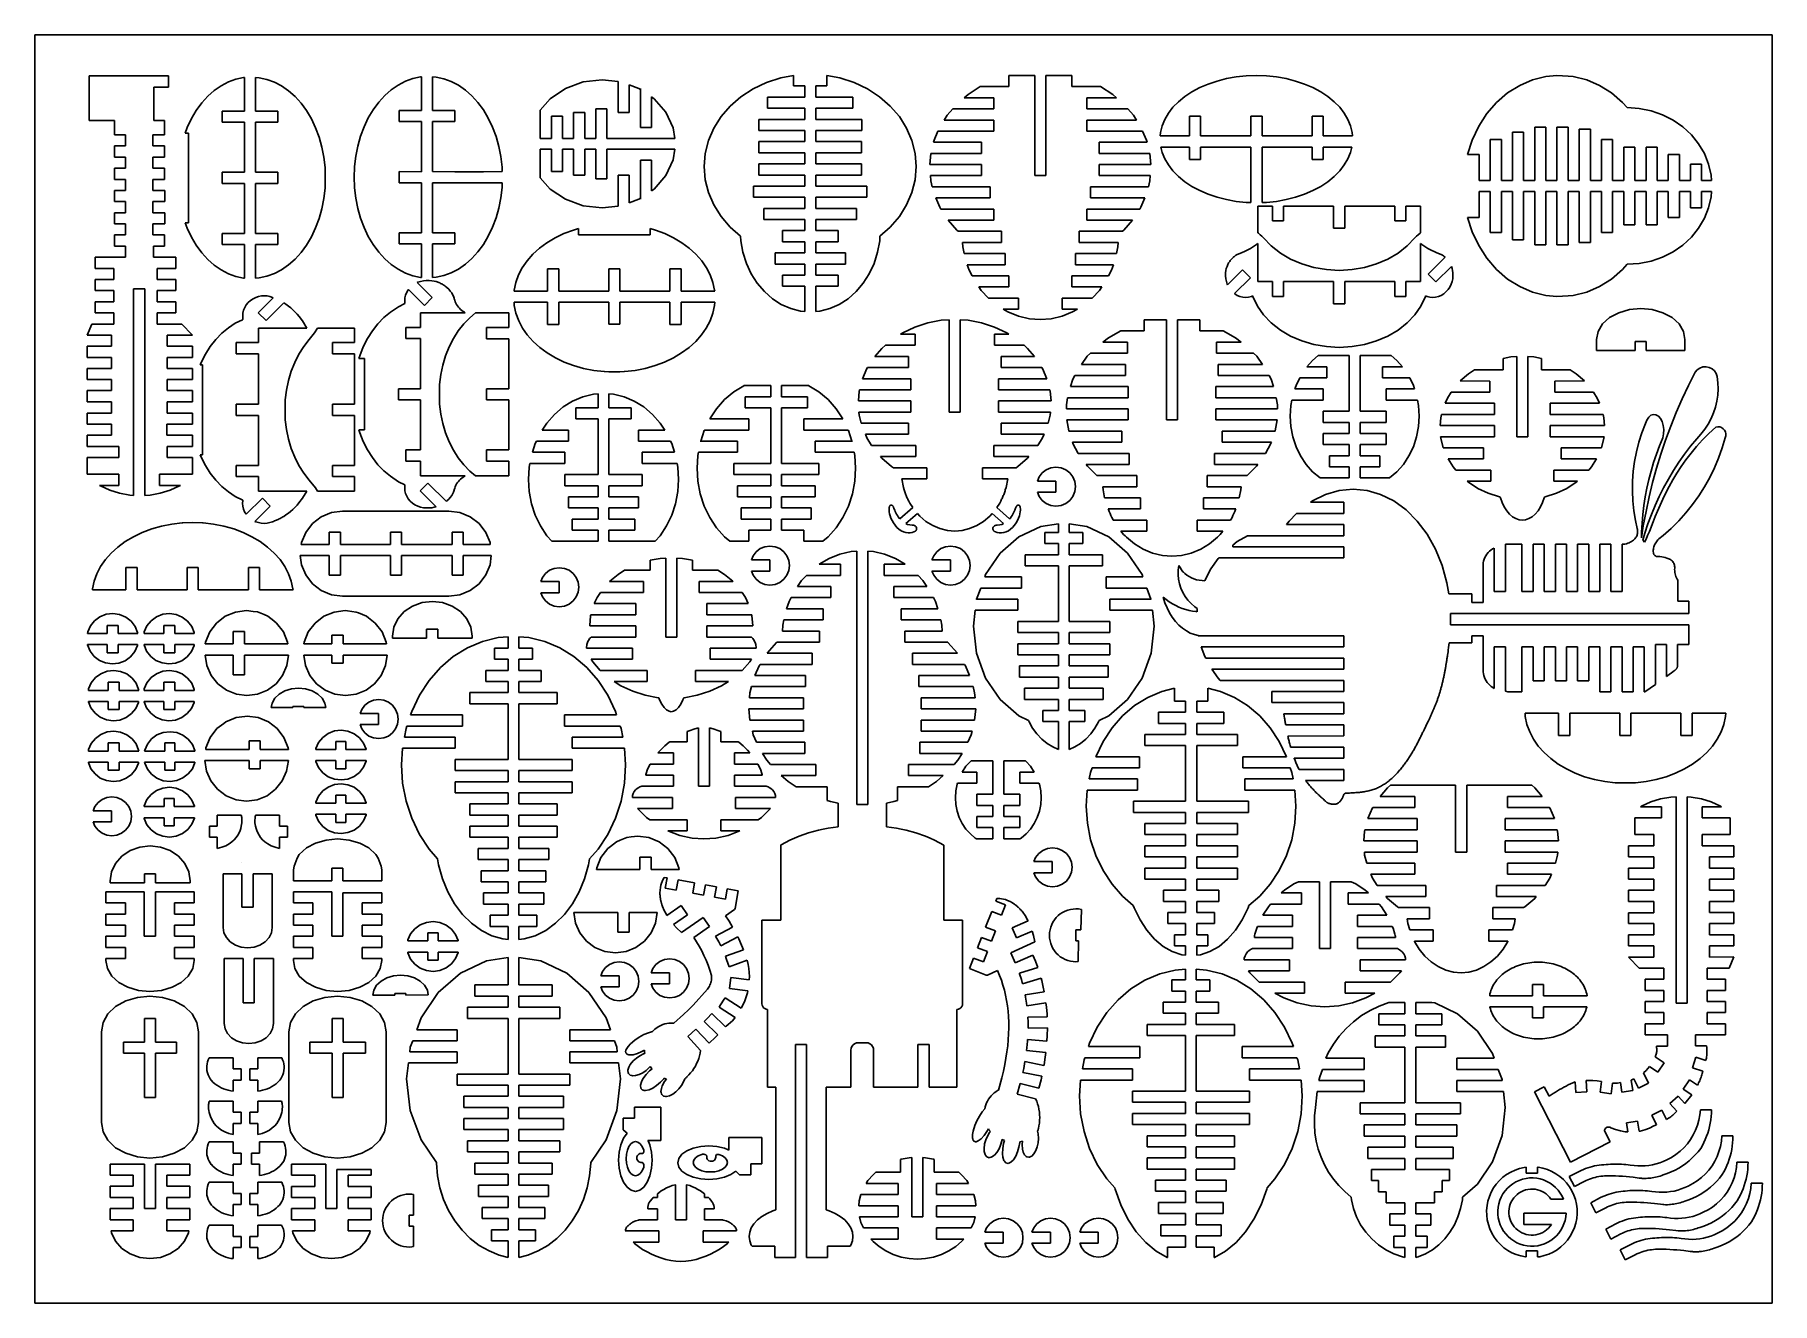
# Model space of a CAD drawing. Extents: x -2556 to 3065, y -2153 to 1951.
import ezdxf

# ---------------------------------------------------------------- set-up
doc = ezdxf.new("R2010")
doc.units = 0
doc.header["$MEASUREMENT"] = 0
doc.layers.get('0').update_dxf_attribs({"linetype": 'CONTINUOUS'})

msp = doc.modelspace()

# ---------------------------------------------------------------- linework, layer by layer
for p, q in [((-2556.2, -2152.7), (-2556.2, 1951.1)), ((-2556.2, 1951.1), (3065.4, 1951.1)), ((3065.4, 1951.1), (3065.4, -2152.7)), ((-2380.2, 1818), (-2123.9, 1818)), ((-2380.2, 1818), (-2380.2, 1674)), ((-2123.9, 1782), (-2123.9, 1818)), ((-1905.1, 1807.1), (-1929.4, 1798.3)), ((-1880.3, 1812.5), (-1905.1, 1807.1)), ((-1877.4, 1812.7), (-1880.3, 1812.5)), ((-1877.4, 1704.1), (-1877.4, 1812.7)), ((-1830.1, 1811.9), (-1841.4, 1812.7)), ((-1841.4, 1812.7), (-1841.4, 1704.1)), ((-1805.3, 1806.5), (-1830.1, 1811.9)), ((-1781, 1797.7), (-1805.3, 1806.5)), ((-1357, 1800.4), (-1380.5, 1788.2)), ((-1332.8, 1809.3), (-1357, 1800.4)), ((-1308, 1814.6), (-1332.8, 1809.3)), ((-1305.1, 1814.8), (-1308, 1814.6)), ((-1305.1, 1706.3), (-1305.1, 1814.8)), ((-1257.8, 1814), (-1269.1, 1814.8)), ((-1269.1, 1814.8), (-1269.1, 1706.3)), ((-1233, 1808.7), (-1257.8, 1814)), ((-1208.7, 1799.8), (-1233, 1808.7)), ((-1185.3, 1787.6), (-1208.7, 1799.8)), ((-720.5, 1805.6), (-782.1, 1798.5)), ((-668.7, 1799.6), (-720.5, 1805.6)), ((-668.7, 1699.3), (-668.7, 1799.6)), ((-188.9, 1796.4), (-142.8, 1811.3)), ((-142.8, 1811.3), (-101.1, 1819.2)), ((-101.1, 1785.3), (-101.1, 1819.2)), ((48.7, 1811.3), (6.9, 1819.2)), ((6.9, 1785.3), (6.9, 1819.2)), ((94.7, 1796.4), (48.7, 1811.3)), ((679.3, 1819.2), (595.3, 1819.2)), ((595.3, 1783.2), (595.3, 1819.2)), ((679.3, 1819.2), (679.3, 1495.2)), ((715.3, 1819.2), (799.3, 1819.2)), ((715.3, 1819.2), (715.3, 1495.2)), ((799.3, 1783.2), (799.3, 1819.2)), ((1240.4, 1791.6), (1269.4, 1801.4)), ((1269.4, 1801.4), (1299.9, 1809.1)), ((1299.9, 1809.1), (1331.4, 1814.7)), ((1331.4, 1814.7), (1363.6, 1818)), ((1363.6, 1818), (1396.2, 1819.2)), ((1396.2, 1819.2), (1428.7, 1818)), ((1428.7, 1818), (1460.9, 1814.7)), ((1460.9, 1814.7), (1492.4, 1809.1)), ((1492.4, 1809.1), (1522.9, 1801.4)), ((1522.9, 1801.4), (1551.9, 1791.6)), ((2289.7, 1805.3), (2248.2, 1787.4)), ((2333.1, 1816.2), (2289.7, 1805.3)), ((2368.9, 1819.2), (2333.1, 1816.2)), ((2404.9, 1817.6), (2368.9, 1819.2)), ((2421.7, 1816.2), (2404.9, 1817.6)), ((2465, 1805.3), (2421.7, 1816.2)), ((2506.6, 1787.4), (2465, 1805.3)), ((-2171.1, 1782), (-2171.1, 1674)), ((-2171.1, 1782), (-2123.9, 1782)), ((-1996.3, 1752), (-2015.8, 1730.5)), ((-1975.2, 1770.6), (-1996.3, 1752)), ((-1952.8, 1786.1), (-1975.2, 1770.6)), ((-1929.4, 1798.3), (-1952.8, 1786.1)), ((-1757.6, 1785.4), (-1781, 1797.7)), ((-1735.2, 1769.9), (-1757.6, 1785.4)), ((-1714.1, 1751.3), (-1735.2, 1769.9)), ((-1694.6, 1729.7), (-1714.1, 1751.3)), ((-1423.9, 1754.1), (-1443.4, 1732.6)), ((-1402.9, 1772.7), (-1423.9, 1754.1)), ((-1380.5, 1788.2), (-1402.9, 1772.7)), ((-1162.9, 1772), (-1185.3, 1787.6)), ((-1141.8, 1753.4), (-1162.9, 1772)), ((-1122.3, 1731.9), (-1141.8, 1753.4)), ((-888.8, 1744.2), (-920.7, 1707.6)), ((-839.5, 1777.5), (-888.8, 1744.2)), ((-782.1, 1798.5), (-839.5, 1777.5)), ((-601.4, 1777.5), (-632.7, 1789)), ((-632.7, 1699.3), (-632.7, 1789)), ((-596.7, 1774.4), (-601.4, 1777.5)), ((-596.7, 1774.4), (-596.7, 1777.5)), ((-596.7, 1651.3), (-596.7, 1774.4)), ((-552.1, 1744.2), (-560.7, 1750.1)), ((-560.7, 1651.3), (-560.7, 1750.1)), ((-514.3, 1700.9), (-552.1, 1744.2)), ((-306, 1720.2), (-271.3, 1750.4)), ((-271.3, 1750.4), (-232, 1775.9)), ((-232, 1775.9), (-188.9, 1796.4)), ((-185.1, 1749.3), (-65.1, 1749.3)), ((-185.1, 1713.3), (-185.1, 1749.3)), ((-65.1, 1785.3), (-101.1, 1785.3)), ((-65.1, 1749.3), (-65.1, 1785.3)), ((-29.1, 1785.3), (6.9, 1785.3)), ((-29.1, 1749.3), (-29.1, 1785.3)), ((90.9, 1749.3), (-29.1, 1749.3)), ((90.9, 1713.3), (90.9, 1749.3)), ((137.8, 1775.9), (94.7, 1796.4)), ((177.1, 1750.4), (137.8, 1775.9)), ((211.8, 1720.2), (177.1, 1750.4)), ((451, 1747.2), (463.3, 1757.7)), ((547.3, 1747.2), (451, 1747.2)), ((463.3, 1757.7), (502.5, 1783.2)), ((595.3, 1783.2), (502.5, 1783.2)), ((547.3, 1711.2), (547.3, 1747.2)), ((799.3, 1783.2), (892.2, 1783.2)), ((847.3, 1747.2), (943.6, 1747.2)), ((847.3, 1711.2), (847.3, 1747.2)), ((931.4, 1757.7), (892.2, 1783.2)), ((943.6, 1747.2), (931.4, 1757.7)), ((1144.1, 1734.3), (1164.6, 1751.1)), ((1164.6, 1751.1), (1187.7, 1766.3)), ((1187.7, 1766.3), (1213, 1779.9)), ((1213, 1779.9), (1240.4, 1791.6)), ((1551.9, 1791.6), (1579.3, 1779.9)), ((1579.3, 1779.9), (1604.6, 1766.3)), ((1604.6, 1766.3), (1627.7, 1751.1)), ((1627.7, 1751.1), (1648.2, 1734.3)), ((2209.2, 1762.8), (2173.7, 1732.1)), ((2248.2, 1787.4), (2209.2, 1762.8)), ((2545.6, 1762.8), (2506.6, 1787.4)), ((2581.1, 1732.1), (2545.6, 1762.8)), ((-2033.5, 1706.4), (-2049.3, 1679.8)), ((-2015.8, 1730.5), (-2033.5, 1706.4)), ((-1877.4, 1704.1), (-1949.4, 1704.1)), ((-1949.4, 1704.1), (-1949.4, 1668.1)), ((-1841.4, 1704.1), (-1769.4, 1704.1)), ((-1769.4, 1704.1), (-1769.4, 1668.1)), ((-1676.9, 1705.6), (-1694.6, 1729.7)), ((-1661.1, 1679), (-1676.9, 1705.6)), ((-1461.2, 1708.5), (-1477, 1682)), ((-1443.4, 1732.6), (-1461.2, 1708.5)), ((-1305.1, 1706.3), (-1377.1, 1706.3)), ((-1377.1, 1706.3), (-1377.1, 1670.3)), ((-1269.1, 1706.3), (-1197.1, 1706.3)), ((-1197.1, 1706.3), (-1197.1, 1670.3)), ((-1104.5, 1707.7), (-1122.3, 1731.9)), ((-1088.7, 1681.1), (-1104.5, 1707.7)), ((-920.7, 1615.3), (-920.7, 1707.6)), ((-884.7, 1687.3), (-884.7, 1615.3)), ((-848.7, 1687.3), (-884.7, 1687.3)), ((-848.7, 1615.3), (-848.7, 1687.3)), ((-812.7, 1699.3), (-812.7, 1615.3)), ((-776.7, 1699.3), (-812.7, 1699.3)), ((-776.7, 1699.3), (-776.7, 1615.3)), ((-740.7, 1615.3), (-740.7, 1711.3)), ((-740.7, 1711.3), (-704.7, 1711.3)), ((-704.7, 1711.3), (-704.7, 1615.3)), ((-668.7, 1699.3), (-632.7, 1699.3)), ((-490.5, 1650.3), (-514.3, 1700.9)), ((-335.4, 1686.1), (-306, 1720.2)), ((-185.1, 1713.3), (-65.1, 1713.3)), ((-65.1, 1677.3), (-65.1, 1713.3)), ((90.9, 1713.3), (-29.1, 1713.3)), ((-29.1, 1677.3), (-29.1, 1713.3)), ((241.3, 1686.1), (211.8, 1720.2)), ((386.4, 1675.2), (396.3, 1690.8)), ((396.3, 1690.8), (413.9, 1711.2)), ((413.9, 1711.2), (547.3, 1711.2)), ((980.8, 1711.2), (847.3, 1711.2)), ((998.3, 1690.8), (980.8, 1711.2)), ((1008.2, 1675.2), (998.3, 1690.8)), ((1099.8, 1677), (1111.5, 1697.1)), ((1111.5, 1697.1), (1126.3, 1716.3)), ((1126.3, 1716.3), (1144.1, 1734.3)), ((1179.7, 1687.5), (1179.7, 1623.6)), ((1215.7, 1687.5), (1179.7, 1687.5)), ((1215.7, 1623.6), (1215.7, 1687.5)), ((1378.9, 1687.5), (1378.9, 1623.6)), ((1414.9, 1687.5), (1378.9, 1687.5)), ((1414.9, 1623.6), (1414.9, 1687.5)), ((1576.9, 1687.5), (1576.9, 1623.6)), ((1612.9, 1687.5), (1576.9, 1687.5)), ((1612.9, 1623.6), (1612.9, 1687.5)), ((1648.2, 1734.3), (1666, 1716.3)), ((1666, 1716.3), (1680.8, 1697.1)), ((1680.8, 1697.1), (1692.5, 1677)), ((2142.3, 1695.9), (2115.7, 1654.8)), ((2173.7, 1732.1), (2142.3, 1695.9)), ((2595.9, 1715.2), (2581.1, 1732.1)), ((2635, 1712.6), (2595.9, 1715.2)), ((2673.3, 1704.9), (2635, 1712.6)), ((2710.1, 1692.2), (2673.3, 1704.9)), ((2744.5, 1674.8), (2710.1, 1692.2)), ((-2380.2, 1674), (-2298.5, 1674)), ((-2298.5, 1627.3), (-2298.5, 1674)), ((-2171.1, 1674), (-2135.9, 1674)), ((-2135.9, 1674), (-2135.9, 1627.3)), ((-2063, 1651.2), (-2069.8, 1633.2)), ((-2059.1, 1633.2), (-2069.8, 1633.2)), ((-2049.3, 1679.8), (-2063, 1651.2)), ((-2059.1, 1633.2), (-2059.1, 1342.7)), ((-1949.4, 1668.1), (-1877.4, 1668.1)), ((-1877.4, 1668.1), (-1877.4, 1506)), ((-1769.4, 1668.1), (-1841.4, 1668.1)), ((-1841.4, 1506.1), (-1841.4, 1668.1)), ((-1647.4, 1650.3), (-1661.1, 1679)), ((-1636, 1619.8), (-1647.4, 1650.3)), ((-1490.7, 1653.3), (-1502.1, 1622.9)), ((-1477, 1682), (-1490.7, 1653.3)), ((-1377.1, 1670.3), (-1305.1, 1670.3)), ((-1305.1, 1670.3), (-1305.1, 1508.1)), ((-1197.1, 1670.3), (-1269.1, 1670.3)), ((-1269.1, 1508.3), (-1269.1, 1670.3)), ((-1075, 1652.4), (-1088.7, 1681.1)), ((-1063.6, 1622), (-1075, 1652.4)), ((-596.7, 1651.3), (-560.7, 1651.3)), ((-485.2, 1615.3), (-490.5, 1650.3)), ((-376.1, 1608.7), (-359, 1648.6)), ((-359, 1648.6), (-335.4, 1686.1)), ((-213.9, 1677.3), (-65.1, 1677.3)), ((-213.9, 1641.3), (-213.9, 1677.3)), ((-65.1, 1641.3), (-213.9, 1641.3)), ((-65.1, 1605.3), (-65.1, 1641.3)), ((119.7, 1677.3), (-29.1, 1677.3)), ((-29.1, 1641.3), (119.7, 1641.3)), ((-29.1, 1605.3), (-29.1, 1641.3)), ((119.7, 1641.3), (119.7, 1677.3)), ((264.8, 1648.6), (241.3, 1686.1)), ((281.9, 1608.7), (264.8, 1648.6)), ((353.8, 1610.3), (366.2, 1639.2)), ((366.2, 1639.2), (547.3, 1639.2)), ((547.3, 1675.2), (386.4, 1675.2)), ((547.3, 1639.2), (547.3, 1675.2)), ((847.3, 1675.2), (1008.2, 1675.2)), ((847.3, 1639.2), (847.3, 1675.2)), ((1028.4, 1639.2), (847.3, 1639.2)), ((1040.8, 1610.3), (1028.4, 1639.2)), ((1085.4, 1623.6), (1086.3, 1634.9)), ((1086.3, 1634.9), (1091.4, 1656.2)), ((1091.4, 1656.2), (1099.8, 1677)), ((1692.5, 1677), (1700.9, 1656.2)), ((1700.9, 1656.2), (1706, 1634.9)), ((1706, 1634.9), (1706.9, 1623.6)), ((2115.7, 1654.8), (2094.4, 1609.8)), ((2224.9, 1635.8), (2224.9, 1479.8)), ((2260.9, 1635.8), (2224.9, 1635.8)), ((2260.9, 1479.8), (2260.9, 1635.8)), ((2296.9, 1651.9), (2296.9, 1479.8)), ((2332.9, 1651.9), (2296.9, 1651.9)), ((2332.9, 1479.8), (2332.9, 1651.9)), ((2404.9, 1651.9), (2368.9, 1651.9)), ((2368.9, 1479.8), (2368.9, 1651.9)), ((2404.9, 1479.8), (2404.9, 1651.9)), ((2440.9, 1645.1), (2440.9, 1479.8)), ((2476.9, 1645.1), (2440.9, 1645.1)), ((2476.9, 1479.8), (2476.9, 1645.1)), ((2775.9, 1653), (2744.5, 1674.8)), ((2803.6, 1627.3), (2775.9, 1653)), ((-2298.5, 1627.3), (-2262.5, 1627.3)), ((-2298.5, 1591.3), (-2262.5, 1591.3)), ((-2298.5, 1555.3), (-2298.5, 1591.3)), ((-2262.5, 1591.3), (-2262.5, 1627.3)), ((-2174, 1627.3), (-2174, 1591.3)), ((-2135.9, 1627.3), (-2174, 1627.3)), ((-2135.9, 1591.3), (-2174, 1591.3)), ((-2135.9, 1591.3), (-2135.9, 1555.3)), ((-1627, 1587.9), (-1636, 1619.8)), ((-1620.5, 1554.9), (-1627, 1587.9)), ((-1511.1, 1591), (-1517.6, 1558.1)), ((-1502.1, 1622.9), (-1511.1, 1591)), ((-1054.6, 1590), (-1063.6, 1622)), ((-1048.1, 1557), (-1054.6, 1590)), ((-884.7, 1615.3), (-920.7, 1615.3)), ((-884.7, 1580.9), (-920.7, 1580.9)), ((-920.7, 1580.9), (-920.7, 1488.6)), ((-884.7, 1508.9), (-884.7, 1580.9)), ((-812.7, 1615.3), (-848.7, 1615.3)), ((-812.7, 1580.9), (-848.7, 1580.9)), ((-848.7, 1580.9), (-848.7, 1508.9)), ((-812.7, 1496.9), (-812.7, 1580.9)), ((-740.7, 1615.3), (-776.7, 1615.3)), ((-740.7, 1580.9), (-776.7, 1580.9)), ((-776.7, 1496.9), (-776.7, 1580.9)), ((-740.7, 1580.9), (-740.7, 1484.9)), ((-485.2, 1615.3), (-704.7, 1615.3)), ((-485.2, 1580.9), (-704.7, 1580.9)), ((-704.7, 1484.9), (-704.7, 1580.9)), ((-485.2, 1580.9), (-490.5, 1545.9)), ((-386.6, 1567), (-376.1, 1608.7)), ((-213.2, 1605.3), (-65.1, 1605.3)), ((-213.2, 1569.3), (-213.2, 1605.3)), ((119, 1605.3), (-29.1, 1605.3)), ((119, 1569.3), (119, 1605.3)), ((292.4, 1567), (281.9, 1608.7)), ((352, 1603.2), (353.8, 1610.3)), ((507.2, 1603.2), (352, 1603.2)), ((507.2, 1567.2), (507.2, 1603.2)), ((887.4, 1603.2), (1042.6, 1603.2)), ((887.4, 1567.2), (887.4, 1603.2)), ((1042.6, 1603.2), (1040.8, 1610.3)), ((1179.7, 1623.6), (1085.4, 1623.6)), ((1087.3, 1587.6), (1179.7, 1587.6)), ((1091.4, 1570.6), (1087.3, 1587.6)), ((1179.7, 1587.6), (1179.7, 1547.5)), ((1378.9, 1623.6), (1215.7, 1623.6)), ((1215.7, 1587.6), (1378.9, 1587.6)), ((1215.7, 1547.5), (1215.7, 1587.6)), ((1378.9, 1587.6), (1378.9, 1408.2)), ((1576.9, 1623.6), (1414.9, 1623.6)), ((1414.9, 1587.6), (1576.9, 1587.6)), ((1414.9, 1587.6), (1414.9, 1408.3)), ((1576.9, 1547.5), (1576.9, 1587.6)), ((1706.9, 1623.6), (1612.9, 1623.6)), ((1612.9, 1587.6), (1705, 1587.6)), ((1612.9, 1587.6), (1612.9, 1547.5)), ((1705, 1587.6), (1700.9, 1570.6)), ((2094.4, 1609.8), (2079.6, 1563.8)), ((2152.9, 1611.8), (2152.9, 1479.8)), ((2188.9, 1611.8), (2152.9, 1611.8)), ((2188.9, 1479.8), (2188.9, 1611.8)), ((2512.9, 1611.8), (2512.9, 1479.8)), ((2548.9, 1611.8), (2512.9, 1611.8)), ((2548.9, 1479.8), (2548.9, 1611.8)), ((2620.9, 1587.8), (2584.9, 1587.8)), ((2584.9, 1587.8), (2584.9, 1479.8)), ((2620.9, 1479.8), (2620.9, 1587.8)), ((2656.9, 1587.8), (2656.9, 1479.8)), ((2692.9, 1587.8), (2656.9, 1587.8)), ((2692.9, 1479.8), (2692.9, 1587.8)), ((2827.1, 1598.3), (2803.6, 1627.3)), ((2845.9, 1566.4), (2827.1, 1598.3)), ((-2298.5, 1555.3), (-2262.5, 1555.3)), ((-2298.5, 1483.3), (-2298.5, 1519.3)), ((-2298.5, 1519.3), (-2262.5, 1519.3)), ((-2262.5, 1519.3), (-2262.5, 1555.3)), ((-2174, 1555.3), (-2174, 1519.3)), ((-2135.9, 1555.3), (-2174, 1555.3)), ((-2135.9, 1519.3), (-2174, 1519.3)), ((-2135.9, 1519.3), (-2135.9, 1483.3)), ((-1616.5, 1521.1), (-1620.5, 1554.9)), ((-1616.5, 1520.2), (-1616.5, 1521.1)), ((-1616, 1506.1), (-1616.5, 1520.2)), ((-1521.5, 1522.3), (-1522.8, 1490.3)), ((-1517.6, 1558.1), (-1521.5, 1524.4)), ((-1521.5, 1524.4), (-1521.5, 1522.3)), ((-1044.2, 1523.2), (-1048.1, 1557)), ((-1044.2, 1522.3), (-1044.2, 1523.2)), ((-1043.6, 1508.3), (-1044.2, 1522.3)), ((-596.7, 1544.9), (-596.7, 1421.9)), ((-596.7, 1544.9), (-560.7, 1544.9)), ((-560.7, 1544.9), (-560.7, 1446.2)), ((-490.5, 1545.9), (-514.3, 1495.4)), ((-390.1, 1524.5), (-386.6, 1567)), ((-386.6, 1481.9), (-390.1, 1524.5)), ((-213.2, 1569.3), (-65.1, 1569.3)), ((-213.2, 1533.3), (-65.1, 1533.3)), ((-213.2, 1497.3), (-213.2, 1533.3)), ((-65.1, 1533.3), (-65.1, 1569.3)), ((119, 1569.3), (-29.1, 1569.3)), ((-29.1, 1533.3), (-29.1, 1569.3)), ((119, 1533.3), (-29.1, 1533.3)), ((119, 1497.3), (119, 1533.3)), ((295.9, 1524.5), (292.4, 1567)), ((292.4, 1481.9), (295.9, 1524.5)), ((340, 1531.2), (342.9, 1566.9)), ((507.2, 1531.2), (340, 1531.2)), ((507.2, 1567.2), (342.9, 1566.9)), ((507.2, 1495.2), (507.2, 1531.2)), ((887.4, 1567.2), (1051.7, 1566.9)), ((887.4, 1531.2), (1054.7, 1531.2)), ((887.4, 1495.2), (887.4, 1531.2)), ((1054.7, 1531.2), (1051.7, 1566.9)), ((1099.8, 1549.8), (1091.4, 1570.6)), ((1111.5, 1529.7), (1099.8, 1549.8)), ((1126.3, 1510.5), (1111.5, 1529.7)), ((1179.7, 1547.5), (1215.7, 1547.5)), ((1612.9, 1547.5), (1576.9, 1547.5)), ((1680.8, 1529.7), (1666, 1510.5)), ((1692.5, 1549.8), (1680.8, 1529.7)), ((1700.9, 1570.6), (1692.5, 1549.8)), ((2116.9, 1563.8), (2079.6, 1563.8)), ((2116.9, 1479.8), (2116.9, 1563.8)), ((2728.9, 1563.8), (2728.9, 1479.8)), ((2764.9, 1563.8), (2728.9, 1563.8)), ((2764.9, 1479.8), (2764.9, 1563.8)), ((2800.9, 1532.3), (2800.9, 1479.8)), ((2836.9, 1532.3), (2800.9, 1532.3)), ((2836.9, 1532.3), (2836.9, 1479.8)), ((2859.6, 1532.3), (2845.9, 1566.4)), ((2867.9, 1496.8), (2859.6, 1532.3)), ((-2298.5, 1483.3), (-2262.5, 1483.3)), ((-2262.5, 1483.3), (-2262.5, 1447.3)), ((-2135.9, 1483.3), (-2174, 1483.3)), ((-2174, 1483.3), (-2174, 1447.3)), ((-1949.4, 1470.2), (-1949.4, 1506)), ((-1877.4, 1506), (-1949.4, 1506)), ((-1877.4, 1470.3), (-1949.4, 1470.2)), ((-1877.4, 1308.1), (-1877.4, 1470.3)), ((-1841.4, 1506.1), (-1769.7, 1506)), ((-1841.4, 1470.1), (-1769.7, 1470.3)), ((-1841.4, 1470.1), (-1841.4, 1308.1)), ((-1769.7, 1470.3), (-1769.7, 1506)), ((-1616, 1470.1), (-1616.5, 1456.1)), ((-1616, 1470.1), (-1616, 1506.1)), ((-1521.5, 1458.2), (-1522.8, 1490.3)), ((-1377.1, 1472.3), (-1377.1, 1508.2)), ((-1305.1, 1508.1), (-1377.1, 1508.2)), ((-1305.1, 1472.4), (-1377.1, 1472.3)), ((-1305.1, 1310.3), (-1305.1, 1472.4)), ((-1269.1, 1508.3), (-1197.1, 1508.1)), ((-1269.1, 1472.3), (-1197.1, 1472.4)), ((-1269.1, 1472.3), (-1269.1, 1310.3)), ((-1104.6, 1508.1), (-1197.1, 1508.1)), ((-1104.6, 1472.4), (-1197.1, 1472.4)), ((-1104.6, 1508.1), (-1043.6, 1508.3)), ((-1104.6, 1472.4), (-1043.6, 1472.3)), ((-1043.6, 1472.3), (-1044.2, 1458.2)), ((-888.8, 1452), (-920.7, 1488.6)), ((-848.7, 1508.9), (-884.7, 1508.9)), ((-776.7, 1496.9), (-812.7, 1496.9)), ((-740.7, 1484.9), (-704.7, 1484.9)), ((-668.7, 1496.9), (-668.7, 1396.6)), ((-668.7, 1496.9), (-632.7, 1496.9)), ((-632.7, 1496.9), (-632.7, 1407.3)), ((-514.3, 1495.4), (-552.1, 1452)), ((-376.1, 1440.3), (-386.6, 1481.9)), ((-213.2, 1497.3), (-65.1, 1497.3)), ((-65.1, 1461.3), (-65.1, 1497.3)), ((119, 1497.3), (-29.1, 1497.3)), ((-29.1, 1461.3), (-29.1, 1497.3)), ((281.9, 1440.3), (292.4, 1481.9)), ((507.2, 1495.2), (341.5, 1495.2)), ((342.9, 1478.4), (341.5, 1495.2)), ((347.7, 1459.2), (342.9, 1478.4)), ((679.3, 1495.2), (715.3, 1495.2)), ((887.4, 1495.2), (1053.1, 1495.2)), ((1046.9, 1459.2), (1051.7, 1478.4)), ((1051.7, 1478.4), (1053.1, 1495.2)), ((1144.1, 1492.4), (1126.3, 1510.5)), ((1164.6, 1475.7), (1144.1, 1492.4)), ((1187.7, 1460.5), (1164.6, 1475.7)), ((1627.7, 1475.7), (1604.6, 1460.5)), ((1648.2, 1492.4), (1627.7, 1475.7)), ((1666, 1510.5), (1648.2, 1492.4)), ((2152.9, 1479.8), (2116.9, 1479.8)), ((2224.9, 1479.8), (2188.9, 1479.8)), ((2296.9, 1479.8), (2260.9, 1479.8)), ((2368.9, 1479.8), (2332.9, 1479.8)), ((2440.9, 1479.8), (2404.9, 1479.8)), ((2512.9, 1479.8), (2476.9, 1479.8)), ((2584.9, 1479.8), (2548.9, 1479.8)), ((2656.9, 1479.8), (2620.9, 1479.8)), ((2728.9, 1479.8), (2692.9, 1479.8)), ((2800.9, 1479.8), (2764.9, 1479.8)), ((2869.2, 1479.8), (2836.9, 1479.8)), ((2869.2, 1479.8), (2867.9, 1496.8)), ((-2298.5, 1447.3), (-2298.5, 1411.3)), ((-2298.5, 1447.3), (-2262.5, 1447.3)), ((-2298.5, 1411.3), (-2262.5, 1411.3)), ((-2262.5, 1411.3), (-2262.5, 1375.3)), ((-2174, 1447.3), (-2135.7, 1447.3)), ((-2174, 1411.3), (-2174, 1375.3)), ((-2135.8, 1411.3), (-2174, 1411.3)), ((-2135.7, 1447.3), (-2135.8, 1411.3)), ((-1620.5, 1421.4), (-1627, 1388.3)), ((-1616.5, 1455.2), (-1620.5, 1421.4)), ((-1616.5, 1456.1), (-1616.5, 1455.2)), ((-1521.5, 1456.2), (-1521.5, 1458.2)), ((-1517.6, 1422.5), (-1521.5, 1456.2)), ((-1511.1, 1389.5), (-1517.6, 1422.5)), ((-1048.1, 1423.5), (-1054.6, 1390.5)), ((-1044.2, 1457.3), (-1048.1, 1423.5)), ((-1044.2, 1458.2), (-1044.2, 1457.3)), ((-839.5, 1418.7), (-888.8, 1452)), ((-782.1, 1397.8), (-839.5, 1418.7)), ((-601.4, 1418.7), (-632.7, 1407.3)), ((-596.7, 1421.9), (-601.4, 1418.7)), ((-596.7, 1421.9), (-596.7, 1418.7)), ((-552.1, 1452), (-560.7, 1446.2)), ((-359, 1400.3), (-376.1, 1440.3)), ((-230.4, 1461.3), (-65.1, 1461.3)), ((-230.4, 1425.3), (-230.4, 1461.3)), ((-65.1, 1425.3), (-230.4, 1425.3)), ((-65.1, 1389.3), (-65.1, 1425.3)), ((136.2, 1461.3), (-29.1, 1461.3)), ((-29.1, 1425.3), (136.2, 1425.3)), ((-29.1, 1389.3), (-29.1, 1425.3)), ((136.2, 1425.3), (136.2, 1461.3)), ((264.8, 1400.3), (281.9, 1440.3)), ((535.3, 1459.2), (347.7, 1459.2)), ((535.3, 1423.2), (358.9, 1423.2)), ((371.7, 1393.4), (358.9, 1423.2)), ((535.3, 1423.2), (535.3, 1459.2)), ((859.3, 1459.2), (1046.9, 1459.2)), ((859.3, 1423.2), (859.3, 1459.2)), ((859.3, 1423.2), (1035.7, 1423.2)), ((1022.9, 1393.4), (1035.7, 1423.2)), ((1213, 1446.9), (1187.7, 1460.5)), ((1240.4, 1435.2), (1213, 1446.9)), ((1269.4, 1425.4), (1240.4, 1435.2)), ((1299.9, 1417.7), (1269.4, 1425.4)), ((1331.4, 1412.1), (1299.9, 1417.7)), ((1363.6, 1408.8), (1331.4, 1412.1)), ((1378.9, 1408.2), (1363.6, 1408.8)), ((1428.7, 1408.8), (1414.9, 1408.3)), ((1460.9, 1412.1), (1428.7, 1408.8)), ((1492.4, 1417.7), (1460.9, 1412.1)), ((1522.9, 1425.4), (1492.4, 1417.7)), ((1551.9, 1435.2), (1522.9, 1425.4)), ((1579.3, 1446.9), (1551.9, 1435.2)), ((1604.6, 1460.5), (1579.3, 1446.9)), ((2152.9, 1443.8), (2116.9, 1443.8)), ((2116.9, 1443.8), (2116.9, 1359.8)), ((2152.9, 1311.8), (2152.9, 1443.8)), ((2224.9, 1443.8), (2188.9, 1443.8)), ((2188.9, 1443.8), (2188.9, 1311.8)), ((2224.9, 1287.8), (2224.9, 1443.8)), ((2296.9, 1443.8), (2260.9, 1443.8)), ((2260.9, 1443.8), (2260.9, 1287.8)), ((2296.9, 1271.7), (2296.9, 1443.8)), ((2368.9, 1443.8), (2332.9, 1443.8)), ((2332.9, 1443.8), (2332.9, 1271.7)), ((2368.9, 1443.8), (2368.9, 1271.7)), ((2440.9, 1443.8), (2404.9, 1443.8)), ((2404.9, 1443.8), (2404.9, 1271.7)), ((2440.9, 1278.5), (2440.9, 1443.8)), ((2512.9, 1443.8), (2476.9, 1443.8)), ((2476.9, 1443.8), (2476.9, 1278.5)), ((2512.9, 1311.8), (2512.9, 1443.8)), ((2584.9, 1443.8), (2548.9, 1443.8)), ((2548.9, 1443.8), (2548.9, 1311.8)), ((2584.9, 1335.8), (2584.9, 1443.8)), ((2656.9, 1443.8), (2620.9, 1443.8)), ((2620.9, 1443.8), (2620.9, 1335.8)), ((2656.9, 1335.8), (2656.9, 1443.8)), ((2728.9, 1443.8), (2692.9, 1443.8)), ((2692.9, 1443.8), (2692.9, 1335.8)), ((2728.9, 1359.8), (2728.9, 1443.8)), ((2800.9, 1443.8), (2764.9, 1443.8)), ((2764.9, 1443.8), (2764.9, 1359.8)), ((2800.9, 1391.3), (2800.9, 1443.8)), ((2869.2, 1443.8), (2836.9, 1443.8)), ((2836.9, 1391.3), (2836.9, 1443.8)), ((2867.9, 1426.8), (2859.6, 1391.3)), ((2869.2, 1443.8), (2867.9, 1426.8)), ((-2298.5, 1375.3), (-2262.5, 1375.3)), ((-2298.5, 1375.3), (-2298.5, 1339.3)), ((-2135.8, 1375.3), (-2174, 1375.3)), ((-2135.8, 1375.3), (-2135.8, 1339.2)), ((-1636, 1356.4), (-1647.4, 1325.9)), ((-1627, 1388.3), (-1636, 1356.4)), ((-1502.1, 1357.6), (-1511.1, 1389.5)), ((-1490.7, 1327.2), (-1502.1, 1357.6)), ((-1063.6, 1358.6), (-1075, 1328.1)), ((-1054.6, 1390.5), (-1063.6, 1358.6)), ((-720.5, 1390.6), (-782.1, 1397.8)), ((-668.7, 1396.6), (-720.5, 1390.6)), ((-335.4, 1362.9), (-359, 1400.3)), ((-306, 1328.7), (-335.4, 1362.9)), ((-197.1, 1389.3), (-65.1, 1389.3)), ((-197.1, 1353.3), (-197.1, 1389.3)), ((-65.1, 1353.3), (-197.1, 1353.3)), ((-65.1, 1317.3), (-65.1, 1353.3)), ((102.9, 1389.3), (-29.1, 1389.3)), ((-29.1, 1353.3), (102.9, 1353.3)), ((-29.1, 1317.3), (-29.1, 1353.3)), ((102.9, 1353.3), (102.9, 1389.3)), ((211.8, 1328.7), (241.3, 1362.9)), ((241.3, 1362.9), (264.8, 1400.3)), ((375.7, 1387.2), (371.7, 1393.4)), ((547.3, 1387.2), (375.7, 1387.2)), ((547.3, 1351.2), (399.2, 1351.2)), ((427, 1318.9), (399.2, 1351.2)), ((547.3, 1351.2), (547.3, 1387.2)), ((847.3, 1387.2), (1018.9, 1387.2)), ((847.3, 1351.2), (847.3, 1387.2)), ((847.3, 1351.2), (995.5, 1351.2)), ((967.6, 1318.9), (995.5, 1351.2)), ((1018.9, 1387.2), (1022.9, 1393.4)), ((1400.9, 1397), (1400.9, 1310.4)), ((1448.3, 1397), (1400.9, 1397)), ((1448.3, 1397), (1448.3, 1349.1)), ((1646.3, 1397), (1484.3, 1397)), ((1484.3, 1349.1), (1484.3, 1397)), ((1646.3, 1397), (1646.3, 1325.1)), ((1682.3, 1397), (1844.3, 1397)), ((1682.3, 1397), (1682.3, 1325.1)), ((1844.3, 1349.1), (1844.3, 1397)), ((1880.3, 1397), (1927.8, 1397)), ((1880.3, 1397), (1880.3, 1349.1)), ((1927.8, 1397), (1927.8, 1310.4)), ((2116.9, 1359.8), (2079.6, 1359.8)), ((2094.4, 1313.8), (2079.6, 1359.8)), ((2764.9, 1359.8), (2728.9, 1359.8)), ((2836.9, 1391.3), (2800.9, 1391.3)), ((2845.9, 1357.3), (2827.1, 1325.4)), ((2859.6, 1391.3), (2845.9, 1357.3)), ((-2298.5, 1339.3), (-2262.5, 1339.3)), ((-2298.5, 1303.3), (-2298.5, 1266.7)), ((-2298.5, 1303.3), (-2262.5, 1303.3)), ((-2262.5, 1339.3), (-2262.5, 1303.3)), ((-2174, 1339.3), (-2174, 1303.3)), ((-2135.8, 1339.2), (-2174, 1339.3)), ((-2135.9, 1303.3), (-2174, 1303.3)), ((-2135.9, 1303.3), (-2135.9, 1266.7)), ((-2059.1, 1342.7), (-2069.6, 1342.7)), ((-2063, 1325.1), (-2069.6, 1342.7)), ((-2049.3, 1296.4), (-2063, 1325.1)), ((-2033.5, 1269.9), (-2049.3, 1296.4)), ((-1949.4, 1272.1), (-1949.4, 1308.1)), ((-1949.4, 1308.1), (-1877.4, 1308.1)), ((-1769.4, 1308.1), (-1841.4, 1308.1)), ((-1769.4, 1272.1), (-1769.4, 1308.1)), ((-1661.1, 1297.3), (-1676.9, 1270.7)), ((-1647.4, 1325.9), (-1661.1, 1297.3)), ((-1477, 1298.6), (-1490.7, 1327.2)), ((-1461.2, 1272), (-1477, 1298.6)), ((-1377.1, 1274.3), (-1377.1, 1310.3)), ((-1377.1, 1310.3), (-1305.1, 1310.3)), ((-1197.1, 1310.3), (-1269.1, 1310.3)), ((-1197.1, 1274.3), (-1197.1, 1310.3)), ((-1088.7, 1299.4), (-1104.5, 1272.8)), ((-1075, 1328.1), (-1088.7, 1299.4)), ((-899.1, 1278.2), (-872.6, 1294)), ((-872.6, 1294), (-843.9, 1307.6)), ((-843.9, 1307.6), (-813.5, 1319)), ((-813.5, 1319), (-796.5, 1323.8)), ((-796.5, 1303.8), (-796.5, 1323.8)), ((-565.4, 1303.8), (-796.5, 1303.8)), ((-548.2, 1319), (-565.4, 1323.9)), ((-565.4, 1303.8), (-565.4, 1323.9)), ((-517.8, 1307.6), (-548.2, 1319)), ((-489.2, 1294), (-517.8, 1307.6)), ((-462.6, 1278.2), (-489.2, 1294)), ((-272.7, 1299.8), (-306, 1328.7)), ((-272.7, 1299.8), (-271.8, 1284.9)), ((-137.1, 1317.3), (-65.1, 1317.3)), ((-137.1, 1281.3), (-137.1, 1317.3)), ((42.9, 1317.3), (-29.1, 1317.3)), ((42.9, 1281.3), (42.9, 1317.3)), ((178.5, 1299.8), (177.6, 1284.9)), ((178.5, 1299.8), (211.8, 1328.7)), ((431.3, 1315.2), (427, 1318.9)), ((571.3, 1315.2), (431.3, 1315.2)), ((571.3, 1279.2), (571.3, 1315.2)), ((823.3, 1315.2), (963.3, 1315.2)), ((823.3, 1279.2), (823.3, 1315.2)), ((963.3, 1315.2), (967.6, 1318.9)), ((1400.9, 1310.4), (1402.7, 1309)), ((1402.7, 1309), (1408.6, 1304.1)), ((1408.6, 1304.1), (1414.2, 1299.1)), ((1414.2, 1299.1), (1419.7, 1293.8)), ((1444.6, 1267.7), (1419.7, 1293.8)), ((1448.3, 1349.1), (1484.3, 1349.1)), ((1646.3, 1325.1), (1682.3, 1325.1)), ((1880.3, 1349.1), (1844.3, 1349.1)), ((1884.1, 1267.7), (1908.9, 1293.8)), ((1914.4, 1299.1), (1908.9, 1293.8)), ((1920, 1304.1), (1914.4, 1299.1)), ((1925.9, 1309), (1920, 1304.1)), ((1927.8, 1310.4), (1925.9, 1309)), ((2115.7, 1268.8), (2094.4, 1313.8)), ((2188.9, 1311.8), (2152.9, 1311.8)), ((2548.9, 1311.8), (2512.9, 1311.8)), ((2620.9, 1335.8), (2584.9, 1335.8)), ((2692.9, 1335.8), (2656.9, 1335.8)), ((2803.6, 1296.3), (2775.9, 1270.6)), ((2827.1, 1325.4), (2803.6, 1296.3)), ((-2298.5, 1266.7), (-2262.5, 1266.7)), ((-2262.5, 1231.3), (-2262.5, 1266.7)), ((-2171.9, 1266.7), (-2171.9, 1231.3)), ((-2135.9, 1266.7), (-2171.9, 1266.7)), ((-2015.8, 1245.8), (-2033.5, 1269.9)), ((-1996.3, 1224.3), (-2015.8, 1245.8)), ((-1877.4, 1272.1), (-1949.4, 1272.1)), ((-1877.4, 1272.1), (-1877.4, 1163.6)), ((-1841.4, 1272.1), (-1769.4, 1272.1)), ((-1841.4, 1272.1), (-1841.4, 1163.6)), ((-1694.6, 1246.5), (-1714.1, 1225)), ((-1676.9, 1270.7), (-1694.6, 1246.5)), ((-1443.4, 1247.9), (-1461.2, 1272)), ((-1423.9, 1226.4), (-1443.4, 1247.9)), ((-1305.1, 1274.3), (-1377.1, 1274.3)), ((-1305.1, 1274.3), (-1305.1, 1165.7)), ((-1269.1, 1274.3), (-1197.1, 1274.3)), ((-1269.1, 1274.3), (-1269.1, 1165.7)), ((-1122.3, 1248.6), (-1141.8, 1227.1)), ((-1104.5, 1272.8), (-1122.3, 1248.6)), ((-963.3, 1219.8), (-944.7, 1240.9)), ((-944.7, 1240.9), (-923.2, 1260.4)), ((-923.2, 1260.4), (-899.1, 1278.2)), ((-438.5, 1260.4), (-462.6, 1278.2)), ((-417, 1240.9), (-438.5, 1260.4)), ((-398.4, 1219.8), (-417, 1240.9)), ((-271.8, 1284.9), (-264.9, 1247.4)), ((-264.9, 1247.4), (-253.5, 1211.5)), ((-161.1, 1245.3), (-65.1, 1245.3)), ((-161.1, 1209.3), (-161.1, 1245.3)), ((-65.1, 1281.3), (-137.1, 1281.3)), ((-65.1, 1245.3), (-65.1, 1281.3)), ((-29.1, 1281.3), (42.9, 1281.3)), ((-29.1, 1245.3), (-29.1, 1281.3)), ((66.9, 1245.3), (-29.1, 1245.3)), ((66.9, 1209.3), (66.9, 1245.3)), ((170.7, 1247.4), (159.3, 1211.5)), ((177.6, 1284.9), (170.7, 1247.4)), ((571.3, 1279.2), (445.6, 1279.2)), ((446.5, 1265), (445.6, 1279.2)), ((450.9, 1243.2), (446.5, 1265)), ((583.3, 1243.2), (450.9, 1243.2)), ((583.3, 1207.2), (583.3, 1243.2)), ((811.3, 1207.2), (811.3, 1243.2)), ((811.3, 1243.2), (943.7, 1243.2)), ((823.3, 1279.2), (949.1, 1279.2)), ((943.7, 1243.2), (948.1, 1265)), ((948.1, 1265), (949.1, 1279.2)), ((1327.4, 1235.9), (1329.9, 1237.6)), ((1329.9, 1237.6), (1332.5, 1239.1)), ((1334.5, 1240.3), (1332.5, 1239.1)), ((1343.2, 1243.9), (1334.5, 1240.3)), ((1343.2, 1243.9), (1350.3, 1246.6)), ((1350.3, 1246.6), (1357.4, 1249.5)), ((1357.4, 1249.5), (1364.3, 1252.7)), ((1364.3, 1252.7), (1371, 1256.1)), ((1371, 1256.1), (1377.7, 1259.8)), ((1377.7, 1259.8), (1384.2, 1263.7)), ((1384.2, 1263.7), (1390.5, 1267.8)), ((1390.5, 1267.8), (1396.7, 1272.2)), ((1396.7, 1272.2), (1400.9, 1275.4)), ((1400.9, 1152.7), (1400.9, 1275.4)), ((1473.9, 1244.6), (1444.6, 1267.7)), ((1507.1, 1225.1), (1473.9, 1244.6)), ((1821.5, 1225.1), (1854.7, 1244.6)), ((1854.7, 1244.6), (1884.1, 1267.7)), ((1931.9, 1272.2), (1927.8, 1275.4)), ((1927.8, 1152.7), (1927.8, 1275.4)), ((1938.1, 1267.8), (1931.9, 1272.2)), ((1944.4, 1263.7), (1938.1, 1267.8)), ((1950.9, 1259.8), (1944.4, 1263.7)), ((1957.6, 1256.1), (1950.9, 1259.8)), ((1964.4, 1252.7), (1957.6, 1256.1)), ((1971.3, 1249.5), (1964.4, 1252.7)), ((1978.3, 1246.6), (1971.3, 1249.5)), ((1985.4, 1243.9), (1978.3, 1246.6)), ((1985.4, 1243.9), (1994.1, 1240.3)), ((1994.1, 1240.3), (1996.1, 1239.1)), ((1998.7, 1237.6), (1996.1, 1239.1)), ((2001.2, 1235.9), (1998.7, 1237.6)), ((2142.3, 1227.8), (2115.7, 1268.8)), ((2260.9, 1287.8), (2224.9, 1287.8)), ((2332.9, 1271.7), (2296.9, 1271.7)), ((2404.9, 1271.7), (2368.9, 1271.7)), ((2476.9, 1278.5), (2440.9, 1278.5)), ((2744.5, 1248.8), (2710.1, 1231.4)), ((2775.9, 1270.6), (2744.5, 1248.8)), ((-2360.2, 1231.3), (-2262.5, 1231.3)), ((-2360.2, 1195.2), (-2360.2, 1231.3)), ((-2360.2, 1195.2), (-2300.2, 1195.2)), ((-2300.2, 1159.2), (-2300.2, 1195.2)), ((-2100.1, 1231.3), (-2171.9, 1231.3)), ((-2100.1, 1195.2), (-2160.1, 1195.2)), ((-2160.1, 1195.2), (-2160.1, 1159.2)), ((-2100.1, 1231.3), (-2100.1, 1195.2)), ((-1975.2, 1205.7), (-1996.3, 1224.3)), ((-1952.8, 1190.2), (-1975.2, 1205.7)), ((-1929.4, 1177.9), (-1952.8, 1190.2)), ((-1757.6, 1190.8), (-1781, 1178.6)), ((-1735.2, 1206.4), (-1757.6, 1190.8)), ((-1714.1, 1225), (-1735.2, 1206.4)), ((-1402.9, 1207.8), (-1423.9, 1226.4)), ((-1380.5, 1192.3), (-1402.9, 1207.8)), ((-1357, 1180.1), (-1380.5, 1192.3)), ((-1208.7, 1180.7), (-1233, 1171.9)), ((-1185.3, 1193), (-1208.7, 1180.7)), ((-1162.9, 1208.5), (-1185.3, 1193)), ((-1141.8, 1227.1), (-1162.9, 1208.5)), ((-991, 1174), (-978.8, 1197.4)), ((-978.8, 1197.4), (-963.3, 1219.8)), ((-896.9, 1122), (-896.9, 1194)), ((-896.9, 1194), (-860.9, 1194)), ((-860.9, 1194), (-860.9, 1122)), ((-698.7, 1122), (-698.8, 1194)), ((-698.8, 1194), (-662.9, 1194)), ((-663, 1122), (-662.9, 1194)), ((-500.9, 1194), (-500.9, 1122)), ((-464.9, 1194), (-500.9, 1194)), ((-464.9, 1122), (-464.9, 1194)), ((-382.9, 1197.4), (-398.4, 1219.8)), ((-370.7, 1174), (-382.9, 1197.4)), ((-253.5, 1211.5), (-237.9, 1177.8)), ((-65.1, 1209.3), (-161.1, 1209.3)), ((-65.1, 1173.3), (-65.1, 1209.3)), ((-29.1, 1209.3), (66.9, 1209.3)), ((-29.1, 1173.3), (-29.1, 1209.3)), ((159.3, 1211.5), (143.7, 1177.8)), ((466.9, 1190), (461, 1207.2)), ((583.3, 1207.2), (461, 1207.2)), ((476.4, 1171.2), (466.9, 1190)), ((811.3, 1207.2), (933.6, 1207.2)), ((918.2, 1171.2), (927.7, 1190)), ((927.7, 1190), (933.6, 1207.2)), ((1296.8, 1180.9), (1296.5, 1171.3)), ((1296.8, 1180.9), (1297.7, 1188.8)), ((1298.9, 1194.7), (1297.7, 1188.8)), ((1301.3, 1201.8), (1298.9, 1194.7)), ((1302.4, 1204.6), (1301.3, 1201.8)), ((1303.7, 1207.3), (1302.4, 1204.6)), ((1303, 1142.1), (1351.7, 1190.8)), ((1305.1, 1210), (1303.7, 1207.3)), ((1306.6, 1212.7), (1305.1, 1210)), ((1308.2, 1215.3), (1306.6, 1212.7)), ((1309.9, 1217.9), (1308.2, 1215.3)), ((1311.7, 1220.3), (1309.9, 1217.9)), ((1313.6, 1222.7), (1311.7, 1220.3)), ((1315.5, 1225.1), (1313.6, 1222.7)), ((1317.6, 1227.4), (1315.5, 1225.1)), ((1319.7, 1229.6), (1317.6, 1227.4)), ((1321.9, 1231.7), (1319.7, 1229.6)), ((1321.9, 1231.7), (1322.6, 1232.3)), ((1322.6, 1232.3), (1325, 1234.1)), ((1325, 1234.1), (1327.4, 1235.9)), ((1351.7, 1190.8), (1377.3, 1165.2)), ((1543.5, 1209.5), (1507.1, 1225.1)), ((1582.4, 1198.1), (1543.5, 1209.5)), ((1622.9, 1191.2), (1582.4, 1198.1)), ((1664.3, 1188.8), (1622.9, 1191.2)), ((1664.3, 1188.8), (1705.7, 1191.2)), ((1705.7, 1191.2), (1746.2, 1198.1)), ((1746.2, 1198.1), (1785.1, 1209.5)), ((1785.1, 1209.5), (1821.5, 1225.1)), ((1951.8, 1176.8), (2006.7, 1231.7)), ((1977.1, 1151.5), (2027.4, 1201.8)), ((2003.6, 1234.1), (2001.2, 1235.9)), ((2006, 1232.3), (2003.6, 1234.1)), ((2006.7, 1231.7), (2006, 1232.3)), ((2027.4, 1201.8), (2029.7, 1194.7)), ((2029.7, 1194.7), (2030.9, 1188.8)), ((2031.8, 1180.9), (2030.9, 1188.8)), ((2031.8, 1180.9), (2032.1, 1171.3)), ((2173.7, 1191.5), (2142.3, 1227.8)), ((2209.2, 1160.8), (2173.7, 1191.5)), ((2581.1, 1191.5), (2545.6, 1160.8)), ((2595.9, 1208.4), (2581.1, 1191.5)), ((2635, 1211), (2595.9, 1208.4)), ((2673.3, 1218.7), (2635, 1211)), ((2710.1, 1231.4), (2673.3, 1218.7)), ((-2360.2, 1159.2), (-2300.2, 1159.2)), ((-2360.2, 1123.3), (-2360.2, 1159.2)), ((-2236.2, 1128.9), (-2200.2, 1128.9)), ((-2236.2, 1128.9), (-2236.2, 460.8)), ((-2200.2, 460.6), (-2200.2, 1128.9)), ((-2160.1, 1159.2), (-2100.1, 1159.2)), ((-2100.1, 1159.2), (-2100.1, 1123.3)), ((-1905.1, 1169.1), (-1929.4, 1177.9)), ((-1880.3, 1163.8), (-1905.1, 1169.1)), ((-1877.4, 1163.6), (-1880.3, 1163.8)), ((-1830.1, 1164.4), (-1841.4, 1163.6)), ((-1805.3, 1169.7), (-1830.1, 1164.4)), ((-1781, 1178.6), (-1805.3, 1169.7)), ((-1332.8, 1171.3), (-1357, 1180.1)), ((-1347.8, 1126), (-1352.7, 1117.8)), ((-1347.2, 1126.8), (-1347.8, 1126)), ((-1295.5, 1075.1), (-1347.2, 1126.8)), ((-1308, 1165.9), (-1332.8, 1171.3)), ((-1316.8, 1150.2), (-1318.6, 1149.3)), ((-1318.6, 1149.3), (-1269.9, 1100.6)), ((-1308, 1153.1), (-1316.8, 1150.2)), ((-1305.1, 1165.7), (-1308, 1165.9)), ((-1298.8, 1155.2), (-1308, 1153.1)), ((-1289.4, 1155.8), (-1298.8, 1155.2)), ((-1279.8, 1155.8), (-1289.4, 1155.8)), ((-1279.8, 1155.8), (-1271.7, 1155)), ((-1271.7, 1155), (-1264.1, 1153.9)), ((-1257.8, 1166.5), (-1269.1, 1165.7)), ((-1264.1, 1153.9), (-1257.7, 1152.3)), ((-1233, 1171.9), (-1257.8, 1166.5)), ((-1257.7, 1152.3), (-1254.7, 1151.4)), ((-1254.7, 1151.4), (-1251.7, 1150.4)), ((-1251.7, 1150.4), (-1248.7, 1149.3)), ((-1248.7, 1149.3), (-1245.8, 1148.1)), ((-1245.8, 1148.1), (-1243, 1146.8)), ((-1243, 1146.8), (-1240.2, 1145.4)), ((-1240.2, 1145.4), (-1237.4, 1143.9)), ((-1237.4, 1143.9), (-1234.7, 1142.3)), ((-1234.7, 1142.3), (-1232.1, 1140.6)), ((-1232.1, 1140.6), (-1229.5, 1138.8)), ((-1229.5, 1138.8), (-1226.9, 1136.9)), ((-1226.9, 1136.9), (-1224.5, 1135)), ((-1224.5, 1135), (-1222.5, 1133.4)), ((-1222.5, 1133.4), (-1216.9, 1127.9)), ((-1216.9, 1127.9), (-1211.8, 1122)), ((-1005.4, 1122), (-1005.2, 1124.9)), ((-1005.2, 1124.9), (-999.9, 1149.7)), ((-999.9, 1149.7), (-991, 1174)), ((-361.9, 1149.7), (-370.7, 1174)), ((-356.5, 1124.9), (-361.9, 1149.7)), ((-356.3, 1122), (-356.5, 1124.9)), ((-237.9, 1177.8), (-218.4, 1147.1)), ((-218.4, 1147.1), (-195.3, 1120)), ((-137.1, 1173.3), (-65.1, 1173.3)), ((-137.1, 1137.3), (-137.1, 1173.3)), ((-65.1, 1137.3), (-137.1, 1137.3)), ((-65.1, 1055.9), (-65.1, 1137.3)), ((42.9, 1173.3), (-29.1, 1173.3)), ((-29.1, 1137.3), (42.9, 1137.3)), ((-29.1, 1055.9), (-29.1, 1137.3)), ((42.9, 1137.3), (42.9, 1173.3)), ((124.2, 1147.1), (101.2, 1120)), ((143.7, 1177.8), (124.2, 1147.1)), ((595.3, 1171.2), (476.4, 1171.2)), ((506.1, 1124.2), (498.5, 1135.2)), ((595.3, 1135.2), (498.5, 1135.2)), ((595.3, 1135.2), (595.3, 1171.2)), ((799.3, 1171.2), (918.2, 1171.2)), ((799.3, 1135.2), (799.3, 1171.2)), ((799.3, 1135.2), (896.1, 1135.2)), ((888.5, 1124.2), (896.1, 1135.2)), ((1296.5, 1171.3), (1297.1, 1161.9)), ((1297.1, 1161.9), (1299.2, 1152.7)), ((1299.2, 1152.7), (1302.1, 1143.9)), ((1302.1, 1143.9), (1303, 1142.1)), ((1377.3, 1165.2), (1325.6, 1113.5)), ((1400.9, 1152.7), (1448.3, 1152.7)), ((1448.3, 1104.7), (1448.3, 1152.7)), ((1484.3, 1152.7), (1484.3, 1104.7)), ((1484.3, 1152.7), (1646.3, 1152.7)), ((1646.3, 1080.7), (1646.3, 1152.7)), ((1682.3, 1080.7), (1682.3, 1152.7)), ((1844.3, 1152.7), (1682.3, 1152.7)), ((1844.3, 1152.7), (1844.3, 1104.7)), ((1880.3, 1104.7), (1880.3, 1152.7)), ((1927.8, 1152.7), (1880.3, 1152.7)), ((1951.8, 1176.8), (1977.1, 1151.5)), ((2016.4, 1126.5), (2009.8, 1119.2)), ((2022, 1134.8), (2016.4, 1126.5)), ((2026.5, 1143.9), (2022, 1134.8)), ((2029.4, 1152.7), (2026.5, 1143.9)), ((2031.5, 1161.9), (2029.4, 1152.7)), ((2032.1, 1171.3), (2031.5, 1161.9)), ((2248.2, 1136.2), (2209.2, 1160.8)), ((2289.7, 1118.3), (2248.2, 1136.2)), ((2506.6, 1136.2), (2465, 1118.3)), ((2545.6, 1160.8), (2506.6, 1136.2)), ((-2360.2, 1123.3), (-2300.2, 1123.3)), ((-2360.2, 1087.3), (-2300.2, 1087.3)), ((-2360.2, 1051.3), (-2360.2, 1087.3)), ((-2300.2, 1087.3), (-2300.2, 1123.3)), ((-2160.1, 1123.3), (-2160.1, 1087.3)), ((-2100.1, 1123.3), (-2160.1, 1123.3)), ((-2100.1, 1087.3), (-2160.1, 1087.3)), ((-2100.1, 1087.3), (-2100.1, 1051.3)), ((-1876.7, 1068.7), (-1880.3, 1060)), ((-1871.8, 1076.9), (-1876.7, 1068.7)), ((-1865.5, 1084.4), (-1871.8, 1076.9)), ((-1858.2, 1091), (-1865.5, 1084.4)), ((-1849.9, 1096.6), (-1858.2, 1091)), ((-1840.8, 1101), (-1849.9, 1096.6)), ((-1832, 1104), (-1840.8, 1101)), ((-1833.2, 1051.7), (-1784.6, 1100.2)), ((-1822.8, 1106.1), (-1832, 1104)), ((-1813.4, 1106.7), (-1822.8, 1106.1)), ((-1803.8, 1105.9), (-1813.4, 1106.7)), ((-1750.5, 1083.8), (-1807.9, 1026.4)), ((-1795.7, 1103.9), (-1803.8, 1105.9)), ((-1795.7, 1103.9), (-1786.5, 1100.9)), ((-1786.5, 1100.9), (-1784.6, 1100.2)), ((-1750.5, 1083.8), (-1743.3, 1079.1)), ((-1743.3, 1079.1), (-1735.5, 1073.4)), ((-1735.5, 1073.4), (-1727.9, 1067.4)), ((-1405.5, 1053.5), (-1378.8, 1070.8)), ((-1378.8, 1070.8), (-1358.6, 1081.3)), ((-1358.6, 1100), (-1359.3, 1090.7)), ((-1359.3, 1090.7), (-1358.6, 1081.3)), ((-1356.3, 1109.1), (-1358.6, 1100)), ((-1352.7, 1117.8), (-1356.3, 1109.1)), ((-1269.9, 1100.6), (-1295.5, 1075.1)), ((-1211.8, 1122), (-1207.2, 1115.7)), ((-1207.2, 1115.7), (-1203.2, 1109)), ((-1203.2, 1109), (-1201.4, 1105.2)), ((-1201.4, 1105.2), (-1199.1, 1098.5)), ((-1199.1, 1098.5), (-1198.8, 1097)), ((-1198.8, 1097), (-1197.4, 1092.1)), ((-1197.4, 1092.1), (-1195.7, 1087.3)), ((-1195.7, 1087.3), (-1193.6, 1082.7)), ((-1193.6, 1082.7), (-1191.1, 1078.2)), ((-1191.1, 1078.2), (-1188.4, 1073.9)), ((-1188.4, 1073.9), (-1185.3, 1069.8)), ((-1185.3, 1069.8), (-1181.9, 1066)), ((-896.9, 1122), (-1005.4, 1122)), ((-896.9, 1086), (-1005.4, 1086)), ((-1004.6, 1074.7), (-1005.4, 1086)), ((-999.3, 1049.9), (-1004.6, 1074.7)), ((-896.9, 1086), (-896.9, 1014)), ((-860.9, 1122), (-698.7, 1122)), ((-698.9, 1086), (-860.9, 1086)), ((-860.9, 1014), (-860.9, 1086)), ((-698.9, 1086), (-698.7, 1014.3)), ((-500.9, 1122), (-663, 1122)), ((-662.9, 1086), (-663, 1014.3)), ((-662.9, 1086), (-500.9, 1086)), ((-500.9, 1014), (-500.9, 1086)), ((-464.9, 1122), (-356.3, 1122)), ((-356.3, 1086), (-464.9, 1086)), ((-464.9, 1086), (-464.9, 1014)), ((-362.5, 1049.9), (-357.1, 1074.7)), ((-357.1, 1074.7), (-356.3, 1086)), ((-195.3, 1120), (-169.3, 1097)), ((-169.3, 1097), (-140.7, 1078.6)), ((-140.7, 1078.6), (-110.2, 1065.2)), ((46.5, 1078.6), (16, 1065.2)), ((75.1, 1097), (46.5, 1078.6)), ((101.2, 1120), (75.1, 1097)), ((529.3, 1099.2), (506.1, 1124.2)), ((626.8, 1099.2), (529.3, 1099.2)), ((626.8, 1063.2), (626.8, 1099.2)), ((767.8, 1099.2), (865.3, 1099.2)), ((767.8, 1063.2), (767.8, 1099.2)), ((865.3, 1099.2), (888.5, 1124.2)), ((1325.6, 1113.5), (1326.3, 1112.9)), ((1326.3, 1112.9), (1334.5, 1108)), ((1334.5, 1108), (1343.2, 1104.3)), ((1343.2, 1104.3), (1352.4, 1102.1)), ((1352.4, 1102.1), (1361.7, 1101.4)), ((1361.7, 1101.4), (1371, 1102.1)), ((1371, 1102.1), (1380.1, 1104.3)), ((1380.1, 1104.3), (1384.7, 1106.2)), ((1384.7, 1106.2), (1385.3, 1104)), ((1385.3, 1104), (1399.8, 1073.4)), ((1399.8, 1073.4), (1419.7, 1044.8)), ((1484.3, 1104.7), (1448.3, 1104.7)), ((1646.3, 1080.7), (1682.3, 1080.7)), ((1844.3, 1104.7), (1880.3, 1104.7)), ((1928.8, 1073.4), (1908.9, 1044.8)), ((1943.3, 1104), (1928.8, 1073.4)), ((1943.9, 1106.2), (1943.3, 1104)), ((1948.5, 1104.3), (1943.9, 1106.2)), ((1957.6, 1102.1), (1948.5, 1104.3)), ((1967, 1101.4), (1957.6, 1102.1)), ((1976.3, 1102.1), (1967, 1101.4)), ((1985.4, 1104.3), (1976.3, 1102.1)), ((1994.1, 1108), (1985.4, 1104.3)), ((2002.3, 1112.9), (1994.1, 1108)), ((2009.8, 1119.2), (2002.3, 1112.9)), ((2333.1, 1107.4), (2289.7, 1118.3)), ((2368.9, 1104.5), (2333.1, 1107.4)), ((2404.9, 1106), (2368.9, 1104.5)), ((2421.7, 1107.4), (2404.9, 1106)), ((2465, 1118.3), (2421.7, 1107.4)), ((-2386.3, 979), (-2372, 1015.3)), ((-2300.2, 1015.3), (-2372, 1015.3)), ((-2300.2, 1051.3), (-2360.2, 1051.3)), ((-2300.2, 1015.3), (-2300.2, 1051.3)), ((-2160.1, 1015.3), (-2160.1, 1051.3)), ((-2160.1, 1051.3), (-2100.1, 1051.3)), ((-2080.1, 1015.3), (-2160.1, 1015.3)), ((-2080.1, 1015.3), (-2047.2, 980.6)), ((-1929.8, 1003.2), (-1907.4, 1017.7)), ((-1907.4, 1017.7), (-1883.9, 1029.2)), ((-1883.9, 1029.2), (-1882.6, 1029.7)), ((-1882.6, 1050.8), (-1883.3, 1041.5)), ((-1883.3, 1041.5), (-1882.6, 1032.2)), ((-1880.3, 1060), (-1882.6, 1050.8)), ((-1882.6, 1032.2), (-1882.6, 1029.7)), ((-1807.9, 1026.4), (-1833.2, 1051.7)), ((-1727.9, 1067.4), (-1720.7, 1060.9)), ((-1720.7, 1060.9), (-1713.7, 1054.1)), ((-1713.7, 1054.1), (-1707.2, 1047)), ((-1707.2, 1047), (-1701, 1039.5)), ((-1689.9, 1025.2), (-1701, 1039.5)), ((-1675.9, 1002.3), (-1689.9, 1025.2)), ((-1446.1, 1015.8), (-1463.8, 993.1)), ((-1426.6, 1036), (-1446.1, 1015.8)), ((-1405.5, 1053.5), (-1426.6, 1036)), ((-1308, 1051.5), (-1308, 1004)), ((-1163.5, 1051.5), (-1308, 1051.5)), ((-1186.1, 992.8), (-1168.4, 1015.5)), ((-1181.9, 1066), (-1178.3, 1062.4)), ((-1178.3, 1062.4), (-1174.4, 1059.1)), ((-1174.4, 1059.1), (-1170.2, 1056.2)), ((-1170.2, 1056.2), (-1165.9, 1053.5)), ((-1168.4, 1015.5), (-1148.9, 1035.7)), ((-1163.5, 1051.5), (-1165.9, 1053.5)), ((-1148.9, 1035.7), (-1130.4, 1051.2)), ((-1130.4, 1051.2), (-1022.1, 1051.2)), ((-1022.1, 1051.2), (-1022.1, 1003.7)), ((-990.4, 1025.7), (-999.3, 1049.9)), ((-978.2, 1002.2), (-990.4, 1025.7)), ((-896.9, 1014), (-860.9, 1014)), ((-698.7, 1014.3), (-663, 1014.3)), ((-464.9, 1014), (-500.9, 1014)), ((-383.6, 1002.2), (-371.3, 1025.7)), ((-371.3, 1025.7), (-362.5, 1049.9)), ((-110.2, 1065.2), (-78.4, 1057)), ((-78.4, 1057), (-65.1, 1055.9)), ((-15.8, 1057), (-29.1, 1055.9)), ((16, 1065.2), (-15.8, 1057)), ((291.4, 1005.5), (333.3, 1019)), ((333.3, 1019), (377, 1027.2)), ((377, 1027.2), (402.4, 1028.8)), ((402.4, 730.4), (402.4, 1028.8)), ((463.8, 1027.2), (438.4, 1028.8)), ((438.4, 730.4), (438.4, 1028.8)), ((507.5, 1019), (463.8, 1027.2)), ((549.5, 1005.5), (507.5, 1019)), ((592.7, 1054.2), (577.5, 1063.2)), ((626.8, 1063.2), (577.5, 1063.2)), ((626.8, 1040.5), (592.7, 1054.2)), ((662.3, 1032.1), (626.8, 1040.5)), ((697.3, 1029.4), (662.3, 1032.1)), ((697.3, 1029.4), (732.3, 1032.1)), ((732.3, 1032.1), (767.8, 1040.5)), ((767.8, 1063.2), (817.1, 1063.2)), ((767.8, 1040.5), (801.9, 1054.2)), ((801.9, 1054.2), (817.1, 1063.2)), ((1105.2, 1028.8), (1033.2, 1028.8)), ((1033.2, 992.8), (1033.2, 1028.8)), ((1105.2, 704.8), (1105.2, 1028.8)), ((1141.2, 704.8), (1141.2, 1028.8)), ((1141.2, 1028.8), (1213.2, 1028.8)), ((1213.2, 1028.8), (1213.2, 992.8)), ((1419.7, 1044.8), (1444.6, 1018.7)), ((1444.6, 1018.7), (1473.9, 995.6)), ((1884.1, 1018.7), (1854.7, 995.6)), ((1908.9, 1044.8), (1884.1, 1018.7)), ((2516.3, 1015.4), (2502, 991.3)), ((2539, 1036.1), (2516.3, 1015.4)), ((2568.6, 1051.9), (2539, 1036.1)), ((2603.1, 1061.9), (2568.6, 1051.9)), ((2640, 1065.3), (2603.1, 1061.9)), ((2677, 1061.9), (2640, 1065.3)), ((2711.5, 1051.9), (2677, 1061.9)), ((2741.1, 1036.1), (2711.5, 1051.9)), ((2763.8, 1015.4), (2741.1, 1036.1)), ((2778.1, 991.3), (2763.8, 1015.4)), ((-2308.2, 979.3), (-2386.3, 979)), ((-2308.2, 979.3), (-2308.2, 943.3)), ((-2128.2, 943.3), (-2128.2, 979.3)), ((-2128.2, 979.3), (-2045.8, 979.3)), ((-2047.2, 980.6), (-2045.8, 979.3)), ((-1988.1, 942.8), (-1970.3, 965.5)), ((-1970.3, 965.5), (-1950.8, 985.7)), ((-1950.8, 985.7), (-1929.8, 1003.2)), ((-1832, 990.5), (-1832, 1002.3)), ((-1832, 1002.3), (-1675.9, 1002.3)), ((-1832, 990), (-1832, 990.5)), ((-1832, 955), (-1832, 990)), ((-1667.8, 965.5), (-1685.5, 942.8)), ((-1650.7, 987.2), (-1667.8, 965.5)), ((-1641.6, 1002.3), (-1650.7, 987.2)), ((-1521.5, 1002.3), (-1641.6, 1002.3)), ((-1521.5, 1002.3), (-1521.5, 955)), ((-1479.6, 968.2), (-1493.3, 941.3)), ((-1463.8, 993.1), (-1479.6, 968.2)), ((-1308, 1004), (-1355.7, 1004)), ((-1355.7, 1004), (-1355.7, 968)), ((-1355.7, 968), (-1308, 968)), ((-1308, 968), (-1308, 806)), ((-1215.5, 941), (-1201.8, 967.9)), ((-1201.8, 967.9), (-1186.1, 992.8)), ((-1094.1, 967.7), (-1094.1, 1003.7)), ((-1094.1, 1003.7), (-1022.1, 1003.7)), ((-1022.1, 967.7), (-1094.1, 967.7)), ((-1022.1, 967.7), (-1022.1, 805.7)), ((-962.6, 979.8), (-978.2, 1002.2)), ((-944, 958.8), (-962.6, 979.8)), ((-922.5, 939.2), (-944, 958.8)), ((-439.2, 939.2), (-417.7, 958.8)), ((-417.7, 958.8), (-399.1, 979.8)), ((-399.1, 979.8), (-383.6, 1002.2)), ((245, 982.4), (252.1, 987)), ((292.1, 982.4), (245, 982.4)), ((252.1, 987), (291.4, 1005.5)), ((292.1, 946.4), (292.1, 982.4)), ((548.7, 946.4), (548.7, 982.4)), ((548.7, 982.4), (595.8, 982.4)), ((588.7, 987), (549.5, 1005.5)), ((595.8, 982.4), (588.7, 987)), ((899.8, 956.8), (918, 970.5)), ((979.2, 956.8), (899.8, 956.8)), ((918, 970.5), (957.9, 992.8)), ((957.9, 992.8), (1033.2, 992.8)), ((979.2, 920.8), (979.2, 956.8)), ((1213.2, 992.8), (1288.5, 992.8)), ((1267.2, 920.8), (1267.2, 956.8)), ((1267.2, 956.8), (1346.6, 956.8)), ((1328.4, 970.5), (1288.5, 992.8)), ((1346.6, 956.8), (1328.4, 970.5)), ((1473.9, 995.6), (1507.1, 976)), ((1507.1, 976), (1543.5, 960.4)), ((1543.5, 960.4), (1582.4, 949)), ((1785.1, 960.4), (1746.2, 949)), ((1821.5, 976), (1785.1, 960.4)), ((1854.7, 995.6), (1821.5, 976)), ((2502, 991.3), (2497.1, 965.5)), ((2497.1, 965.5), (2497.1, 929.6)), ((2621.6, 929.6), (2621.6, 958.7)), ((2621.6, 958.7), (2657.4, 958.7)), ((2657.4, 958.7), (2657.4, 929.6)), ((2782.9, 965.5), (2778.1, 991.3)), ((2782.9, 929.6), (2782.9, 965.5)), ((-2386.2, 907.3), (-2386.2, 943.3)), ((-2386.2, 943.3), (-2308.2, 943.3)), ((-2386.2, 907.3), (-2308.2, 907.3)), ((-2308.2, 907.3), (-2308.2, 871.3)), ((-2128.2, 943.3), (-2045.5, 943.3)), ((-2128.2, 907.3), (-2128.2, 871.3)), ((-2045.5, 907.3), (-2128.2, 907.3)), ((-2045.5, 943.3), (-2045.5, 907.3)), ((-2017.6, 891), (-2003.9, 917.9)), ((-2003.9, 917.9), (-1988.1, 942.8)), ((-1904, 955), (-1832, 955)), ((-1904, 919), (-1904, 955)), ((-1832.2, 919), (-1904, 919)), ((-1832.2, 755.7), (-1832.2, 919)), ((-1701.2, 917.9), (-1714.9, 891)), ((-1685.5, 942.8), (-1701.2, 917.9)), ((-1593.3, 955), (-1593.3, 919)), ((-1521.5, 955), (-1593.3, 955)), ((-1593.3, 919), (-1521.5, 919)), ((-1521.5, 919), (-1521.5, 755.7)), ((-1504.7, 912.7), (-1507.4, 903.7)), ((-1489.4, 903.7), (-1507.4, 903.7)), ((-1493.3, 941.3), (-1504.7, 912.7)), ((-1489.5, 672.6), (-1489.4, 903.7)), ((-1235.8, 882.4), (-1226.8, 912.4)), ((-1226.8, 912.4), (-1215.5, 941)), ((-898.3, 921.5), (-922.5, 939.2)), ((-871.7, 905.7), (-898.3, 921.5)), ((-843, 892), (-871.7, 905.7)), ((-518.7, 892), (-490, 905.7)), ((-490, 905.7), (-463.4, 921.5)), ((-463.4, 921.5), (-439.2, 939.2)), ((162, 910.4), (184.6, 936.5)), ((270.4, 910.4), (162, 910.4)), ((184.6, 936.5), (196.1, 946.4)), ((196.1, 946.4), (292.1, 946.4)), ((270.4, 874.4), (270.4, 910.4)), ((644.7, 946.4), (548.7, 946.4)), ((570.4, 874.4), (570.4, 910.4)), ((570.4, 910.4), (678.8, 910.4)), ((656.2, 936.5), (644.7, 946.4)), ((678.8, 910.4), (656.2, 936.5)), ((830, 884.8), (849.1, 910.7)), ((849.1, 910.7), (859.2, 920.8)), ((859.2, 920.8), (979.2, 920.8)), ((1387.2, 920.8), (1267.2, 920.8)), ((1397.3, 910.7), (1387.2, 920.8)), ((1416.5, 884.8), (1397.3, 910.7)), ((1578.2, 897.7), (1596.2, 913.1)), ((1582.4, 949), (1622.9, 942.1)), ((1696.5, 913.1), (1596.2, 913.1)), ((1622.9, 942.1), (1664.3, 939.7)), ((1705.7, 942.1), (1664.3, 939.7)), ((1696.5, 913.1), (1696.5, 733.1)), ((1746.2, 949), (1705.7, 942.1)), ((1732.5, 913.1), (1832.9, 913.1)), ((1732.5, 913.1), (1732.5, 733.1)), ((1850.9, 897.7), (1832.9, 913.1)), ((2194.6, 903.9), (2219.9, 908.6)), ((2194.6, 866.8), (2194.6, 903.9)), ((2219.9, 908.6), (2238.8, 909.8)), ((2238.8, 650.8), (2238.8, 909.8)), ((2274.8, 650.8), (2274.8, 909.8)), ((2293.7, 908.6), (2274.8, 909.8)), ((2319, 903.9), (2293.7, 908.6)), ((2319, 866.8), (2319, 903.9)), ((2497.1, 929.6), (2621.6, 929.6)), ((2657.4, 929.6), (2782.9, 929.6)), ((-2308.2, 871.3), (-2386.2, 871.3)), ((-2386.2, 835.6), (-2386.2, 871.3)), ((-2045.5, 871.3), (-2128.2, 871.3)), ((-2045.5, 871.3), (-2045.5, 835.8)), ((-2020.8, 882.9), (-2017.6, 891)), ((-2013.7, 882.9), (-2020.8, 882.9)), ((-2013.7, 592.4), (-2013.7, 882.9)), ((-1726.2, 862.4), (-1735.2, 832.4)), ((-1714.9, 891), (-1726.2, 862.4)), ((-1246.2, 819.7), (-1242.3, 851.4)), ((-1242.3, 851.4), (-1235.8, 882.4)), ((-812.6, 880.6), (-843, 892)), ((-780.6, 871.6), (-812.6, 880.6)), ((-747.6, 865.1), (-780.6, 871.6)), ((-713.8, 861.2), (-747.6, 865.1)), ((-712.9, 861.2), (-713.8, 861.2)), ((-698.9, 860.6), (-712.9, 861.2)), ((-698.9, 860.6), (-662.9, 860.6)), ((-662.9, 860.6), (-648.8, 861.2)), ((-648.8, 861.2), (-647.9, 861.2)), ((-647.9, 861.2), (-614.1, 865.1)), ((-614.1, 865.1), (-581.1, 871.6)), ((-581.1, 871.6), (-549.2, 880.6)), ((-549.2, 880.6), (-518.7, 892)), ((122, 838.4), (136.4, 871.6)), ((136.4, 871.6), (138.2, 874.4)), ((138.2, 874.4), (270.4, 874.4)), ((702.7, 874.4), (570.4, 874.4)), ((704.4, 871.6), (702.7, 874.4)), ((718.8, 838.4), (704.4, 871.6)), ((802.4, 836.4), (808.9, 848.8)), ((808.9, 848.8), (973.2, 848.8)), ((973.2, 884.8), (830, 884.8)), ((973.2, 848.8), (973.2, 884.8)), ((1273.2, 884.8), (1416.5, 884.8)), ((1273.2, 848.8), (1273.2, 884.8)), ((1437.5, 848.8), (1273.2, 848.8)), ((1444, 836.4), (1437.5, 848.8)), ((1560, 877.1), (1578.2, 897.7)), ((1624.5, 877.1), (1560, 877.1)), ((1624.5, 841.1), (1624.5, 877.1)), ((1804.5, 841.1), (1804.5, 877.1)), ((1804.5, 877.1), (1869.1, 877.1)), ((1869.1, 877.1), (1850.9, 897.7)), ((2055.4, 830.9), (2082.5, 854.3)), ((2082.5, 854.3), (2101.8, 866.8)), ((2194.6, 866.8), (2101.8, 866.8)), ((2319, 866.8), (2411.8, 866.8)), ((2431.1, 854.3), (2411.8, 866.8)), ((2458.2, 830.9), (2431.1, 854.3)), ((2815.8, 859.3), (2794.2, 816.5)), ((2822.5, 867.1), (2815.8, 859.3)), ((2831.1, 872.9), (2822.5, 867.1)), ((2840.9, 876.3), (2831.1, 872.9)), ((2851.2, 877), (2840.9, 876.3)), ((2861.3, 875), (2851.2, 877)), ((2870.6, 870.5), (2861.3, 875)), ((2878.4, 863.7), (2870.6, 870.5)), ((2884.2, 855.2), (2878.4, 863.7)), ((2887.6, 845.4), (2884.2, 855.2)), ((2889.8, 825.5), (2887.6, 845.4)), ((-2386.2, 835.6), (-2308.2, 835.6)), ((-2386.2, 799.8), (-2308.2, 799.8)), ((-2386.2, 763.3), (-2386.2, 799.8)), ((-2308.2, 799.8), (-2308.2, 835.6)), ((-2128.2, 835.8), (-2128.2, 799.8)), ((-2045.5, 835.8), (-2128.2, 835.8)), ((-2045.5, 799.8), (-2128.2, 799.8)), ((-2045.5, 799.8), (-2045.5, 763.2)), ((-1741.7, 801.4), (-1745.6, 769.7)), ((-1735.2, 832.4), (-1741.7, 801.4)), ((-1379.7, 770), (-1379.7, 806)), ((-1308, 806), (-1379.7, 806)), ((-1246.8, 805.7), (-1246.2, 819.7)), ((-1246.8, 769.7), (-1246.8, 805.7)), ((-1094.1, 805.7), (-1094.1, 769.7)), ((-1022.1, 805.7), (-1094.1, 805.7)), ((-783.1, 779.7), (-748.9, 788.2)), ((-748.9, 788.2), (-733.3, 789.4)), ((-733.3, 789.4), (-733.3, 744.2)), ((-683.2, 788.2), (-698.9, 789.4)), ((-698.9, 789.4), (-698.9, 744.2)), ((-649.1, 779.7), (-683.2, 788.2)), ((-324.2, 770.6), (-294.7, 795.7)), ((-294.7, 795.7), (-262.3, 815.8)), ((-262.3, 815.8), (-261.3, 816.2)), ((-261.3, 816.2), (-262.3, 816.2)), ((-174.1, 816.2), (-261.3, 816.2)), ((-174.1, 816.2), (-174.1, 780.2)), ((-139.7, 816.2), (-52.5, 816.2)), ((-139.7, 816.2), (-139.7, 780.2)), ((-51.5, 815.8), (-52.5, 816.2)), ((-52.5, 816.2), (-51.5, 816.2)), ((-19.1, 795.7), (-51.5, 815.8)), ((10.4, 770.6), (-19.1, 795.7)), ((108.6, 766.4), (111.2, 797.6)), ((111.2, 797.6), (112.4, 802.4)), ((278.3, 802.4), (112.4, 802.4)), ((278.3, 838.4), (122, 838.4)), ((278.3, 802.4), (278.3, 838.4)), ((562.5, 838.4), (718.8, 838.4)), ((562.5, 802.4), (562.5, 838.4)), ((562.5, 802.4), (728.4, 802.4)), ((729.6, 797.6), (728.4, 802.4)), ((732.2, 766.4), (729.6, 797.6)), ((794.5, 812.8), (802.4, 836.4)), ((981.1, 812.8), (794.5, 812.8)), ((981.1, 776.8), (981.1, 812.8)), ((1265.3, 776.8), (1265.3, 812.8)), ((1265.3, 812.8), (1451.9, 812.8)), ((1451.9, 812.8), (1444, 836.4)), ((1520.9, 805.1), (1524.7, 816.5)), ((1612.5, 805.1), (1520.9, 805.1)), ((1524.7, 816.5), (1536.5, 841.1)), ((1624.5, 841.1), (1536.5, 841.1)), ((1612.5, 769.1), (1612.5, 805.1)), ((1804.5, 841.1), (1892.6, 841.1)), ((1816.5, 769.1), (1816.5, 805.1)), ((1816.5, 805.1), (1908.1, 805.1)), ((1904.4, 816.5), (1892.6, 841.1)), ((1908.1, 805.1), (1904.4, 816.5)), ((2014.2, 775.3), (2026.6, 794.9)), ((2151.2, 794.8), (2026.6, 794.9)), ((2151.2, 830.8), (2055.4, 830.9)), ((2151.2, 794.8), (2151.2, 830.8)), ((2362.4, 830.8), (2458.2, 830.9)), ((2362.4, 794.8), (2362.4, 830.8)), ((2362.4, 794.8), (2487.1, 794.9)), ((2499.4, 775.3), (2487.1, 794.9)), ((2794.2, 816.5), (2773.8, 773.2)), ((2889, 785.6), (2890.2, 805.6)), ((2890.2, 805.6), (2889.8, 825.5)), ((-2386.2, 763.3), (-2308.2, 763.3)), ((-2308.2, 727.3), (-2308.2, 763.3)), ((-2128.2, 763.2), (-2128.2, 727.2)), ((-2045.5, 763.2), (-2128.2, 763.2)), ((-1904, 755.7), (-1832.2, 755.7)), ((-1904, 719.8), (-1904, 755.7)), ((-1745.6, 769.7), (-1746.2, 755.7)), ((-1746.2, 755.7), (-1746.2, 719.7)), ((-1593.3, 719.8), (-1593.3, 755.7)), ((-1521.5, 755.7), (-1593.3, 755.7)), ((-1308, 770), (-1379.7, 770)), ((-1308, 770), (-1308, 608)), ((-1246.8, 769.7), (-1246.2, 755.7)), ((-1246.2, 755.7), (-1242.3, 724)), ((-1022.1, 769.7), (-1094.1, 769.7)), ((-1022.1, 607.7), (-1022.1, 769.7)), ((-874.5, 723), (-846.5, 746.8)), ((-846.5, 746.8), (-815.9, 765.8)), ((-815.9, 765.8), (-783.1, 779.7)), ((-805.3, 708.2), (-805.3, 744.2)), ((-805.3, 744.2), (-733.3, 744.2)), ((-626.9, 744.2), (-698.9, 744.2)), ((-616.3, 765.8), (-649.1, 779.7)), ((-626.9, 708.2), (-626.9, 744.2)), ((-585.6, 746.8), (-616.3, 765.8)), ((-557.6, 723), (-585.6, 746.8)), ((-371.8, 708.2), (-350.3, 740.9)), ((-350.3, 740.9), (-324.2, 770.6)), ((-258.1, 744.2), (-258.1, 780.2)), ((-258.1, 780.2), (-174.1, 780.2)), ((-174.1, 744.2), (-258.1, 744.2)), ((-174.1, 744.2), (-174.1, 564.2)), ((-55.7, 780.2), (-139.7, 780.2)), ((-139.7, 744.2), (-55.7, 744.2)), ((-139.7, 744.2), (-139.7, 564.2)), ((-55.7, 744.2), (-55.7, 780.2)), ((36.5, 740.9), (10.4, 770.6)), ((58, 708.2), (36.5, 740.9)), ((278.3, 766.4), (108.6, 766.4)), ((278.3, 730.4), (278.3, 766.4)), ((562.5, 730.4), (562.5, 766.4)), ((562.5, 766.4), (732.2, 766.4)), ((781.9, 753.8), (785.6, 776.8)), ((781.9, 740.8), (781.9, 753.8)), ((981.1, 740.8), (781.9, 740.8)), ((785.6, 776.8), (981.1, 776.8)), ((981.1, 704.8), (981.1, 740.8)), ((1460.8, 776.8), (1265.3, 776.8)), ((1265.3, 704.8), (1265.3, 740.8)), ((1265.3, 740.8), (1464.5, 740.8)), ((1464.5, 753.8), (1460.8, 776.8)), ((1464.5, 740.8), (1464.5, 753.8)), ((1505.7, 717.3), (1507.8, 751.3)), ((1507.8, 751.3), (1511.2, 769.1)), ((1612.5, 769.1), (1511.2, 769.1)), ((1612.5, 697.1), (1612.5, 733.1)), ((1612.5, 733.1), (1696.5, 733.1)), ((1816.5, 733.1), (1732.5, 733.1)), ((1816.5, 769.1), (1917.8, 769.1)), ((1816.5, 697.1), (1816.5, 733.1)), ((1921.2, 751.3), (1917.8, 769.1)), ((1923.4, 717.3), (1921.2, 751.3)), ((2007.1, 758.8), (2014.2, 775.3)), ((2166.3, 758.8), (2007.1, 758.8)), ((2166.3, 722.8), (2166.3, 758.8)), ((2347.3, 722.8), (2347.3, 758.8)), ((2347.3, 758.8), (2506.5, 758.8)), ((2506.5, 758.8), (2499.4, 775.3)), ((2773.8, 773.2), (2754.7, 729.2)), ((2875.1, 727.4), (2881.4, 746.4)), ((2881.4, 746.4), (2886, 765.8)), ((2886, 765.8), (2889, 785.6)), ((-2386.2, 727.2), (-2308.2, 727.3)), ((-2386.2, 691.3), (-2386.2, 727.2)), ((-2308.2, 691.3), (-2386.2, 691.3)), ((-2308.2, 655.3), (-2308.2, 691.3)), ((-2128.3, 691.3), (-2128.3, 655.3)), ((-2045.5, 691.3), (-2128.3, 691.3)), ((-2045.5, 727.2), (-2128.2, 727.2)), ((-2045.5, 727.2), (-2045.5, 691.3)), ((-1832.2, 719.8), (-1904, 719.8)), ((-1832.2, 557.7), (-1832.2, 719.8)), ((-1746.2, 719.7), (-1745.6, 705.6)), ((-1745.6, 705.6), (-1741.7, 673.9)), ((-1521.5, 719.7), (-1593.3, 719.8)), ((-1521.5, 719.7), (-1521.5, 557.7)), ((-1242.3, 724), (-1235.8, 693)), ((-1235.8, 693), (-1226.8, 663)), ((-914.2, 672.2), (-899.3, 694.9)), ((-899.3, 694.9), (-874.5, 723)), ((-733.3, 708.2), (-805.3, 708.2)), ((-733.3, 708.2), (-733.3, 528.2)), ((-698.9, 708.2), (-626.9, 708.2)), ((-698.9, 708.2), (-698.9, 528.2)), ((-532.9, 694.9), (-557.6, 723)), ((-518, 672.2), (-532.9, 694.9)), ((-246.1, 708.2), (-371.8, 708.2)), ((-246.1, 672.2), (-246.1, 708.2)), ((-67.7, 672.2), (-67.7, 708.2)), ((-67.7, 708.2), (58, 708.2)), ((278.3, 730.4), (110.4, 730.4)), ((111.2, 720.5), (110.4, 730.4)), ((117.8, 694.4), (111.2, 720.5)), ((270.4, 694.4), (117.8, 694.4)), ((270.4, 658.4), (270.4, 694.4)), ((438.4, 730.4), (402.4, 730.4)), ((562.5, 730.4), (730.4, 730.4)), ((570.4, 658.4), (570.4, 694.4)), ((570.4, 694.4), (723, 694.4)), ((723, 694.4), (729.6, 720.5)), ((729.6, 720.5), (730.4, 730.4)), ((783.1, 704.8), (981.1, 704.8)), ((789.1, 669.6), (783.1, 704.8)), ((1141.2, 704.8), (1105.2, 704.8)), ((1463.3, 704.8), (1265.3, 704.8)), ((1457.3, 669.6), (1463.3, 704.8)), ((1507.8, 683.4), (1505.7, 717.3)), ((1514.2, 650.1), (1507.8, 683.4)), ((1696.5, 697.1), (1612.5, 697.1)), ((1696.5, 697.1), (1696.5, 661.1)), ((1732.5, 697.1), (1816.5, 697.1)), ((1732.5, 697.1), (1732.5, 661.1)), ((1914.9, 650.1), (1921.2, 683.4)), ((1921.2, 683.4), (1923.4, 717.3)), ((1990.6, 686.8), (1992.7, 711.9)), ((2166.3, 686.8), (1990.6, 686.8)), ((1992.7, 711.9), (1995.5, 722.8)), ((2166.3, 722.8), (1995.5, 722.8)), ((2166.3, 650.8), (2166.3, 686.8)), ((2347.3, 722.8), (2518.2, 722.8)), ((2347.3, 650.8), (2347.3, 686.8)), ((2347.3, 686.8), (2523, 686.8)), ((2520.9, 711.9), (2518.2, 722.8)), ((2523, 686.8), (2520.9, 711.9)), ((2655, 693.2), (2643.5, 663.4)), ((2659.5, 704.7), (2655, 693.2)), ((2665.6, 713.8), (2659.5, 704.7)), ((2672.9, 720), (2665.6, 713.8)), ((2681, 722.7), (2672.9, 720)), ((2689.1, 721.9), (2681, 722.7)), ((2696.9, 717.5), (2689.1, 721.9)), ((2703.7, 710), (2696.9, 717.5)), ((2709.1, 699.7), (2703.7, 710)), ((2712.8, 687.4), (2709.1, 699.7)), ((2714.4, 673.9), (2712.8, 687.4)), ((2736.9, 684.8), (2720.3, 639.9)), ((2754.7, 729.2), (2736.9, 684.8)), ((2834.5, 659), (2846.9, 674.7)), ((2846.9, 674.7), (2857.8, 691.5)), ((2857.8, 691.5), (2867.2, 709.1)), ((2882.6, 681.2), (2860.3, 661)), ((2867.2, 709.1), (2875.1, 727.4)), ((2888.9, 682.5), (2882.6, 681.2)), ((2895.3, 682.2), (2888.9, 682.5)), ((2901.4, 680.1), (2895.3, 682.2)), ((2906.8, 676.6), (2901.4, 680.1)), ((2911, 671.8), (2906.8, 676.6)), ((-2386.2, 619.3), (-2386.2, 655.3)), ((-2308.2, 655.3), (-2386.2, 655.3)), ((-2386.2, 619.3), (-2284.2, 619.3)), ((-2284.2, 583.3), (-2284.2, 619.3)), ((-2045.5, 655.3), (-2128.3, 655.3)), ((-2128.2, 619.1), (-2128.2, 583.1)), ((-2045.5, 619.1), (-2128.2, 619.1)), ((-2045.5, 655.3), (-2045.5, 619.1)), ((-1741.7, 673.9), (-1735.2, 642.9)), ((-1735.2, 642.9), (-1726.2, 613)), ((-1504.7, 663.3), (-1507.5, 672.6)), ((-1507.5, 672.6), (-1489.5, 672.6)), ((-1493.3, 634.7), (-1504.7, 663.3)), ((-1479.6, 607.8), (-1493.3, 634.7)), ((-1226.8, 663), (-1215.5, 634.4)), ((-1215.5, 634.4), (-1201.8, 607.5)), ((-946.2, 600.2), (-937, 628.2)), ((-937, 628.2), (-933.1, 636.2)), ((-829.3, 636.2), (-933.1, 636.2)), ((-829.3, 672.2), (-914.2, 672.2)), ((-829.3, 636.2), (-829.3, 672.2)), ((-602.9, 636.2), (-602.9, 672.2)), ((-602.9, 672.2), (-518, 672.2)), ((-602.9, 636.2), (-499, 636.2)), ((-495.2, 628.2), (-499, 636.2)), ((-486, 600.2), (-495.2, 628.2)), ((-401.4, 636.2), (-403, 636.2)), ((-401.4, 636.2), (-390.1, 670.6)), ((-282.1, 636.2), (-401.4, 636.2)), ((-390.1, 670.6), (-389.3, 672.2)), ((-246.1, 672.2), (-389.3, 672.2)), ((-282.1, 600.2), (-282.1, 636.2)), ((-67.7, 672.2), (75.5, 672.2)), ((-31.7, 600.2), (-31.7, 636.2)), ((-31.7, 636.2), (87.5, 636.2)), ((76.3, 670.6), (75.5, 672.2)), ((87.5, 636.2), (76.3, 670.6)), ((87.5, 636.2), (89.2, 636.2)), ((270.4, 658.4), (131.2, 658.4)), ((136.4, 646.5), (131.2, 658.4)), ((151.6, 622.4), (136.4, 646.5)), ((294.4, 622.4), (151.6, 622.4)), ((294.4, 586.4), (294.4, 622.4)), ((546.4, 586.4), (546.4, 622.4)), ((546.4, 622.4), (689.2, 622.4)), ((570.4, 658.4), (709.6, 658.4)), ((689.2, 622.4), (704.4, 646.5)), ((704.4, 646.5), (709.6, 658.4)), ((789.3, 668.8), (789.1, 669.6)), ((961.2, 668.8), (789.3, 668.8)), ((961.2, 632.8), (801.7, 632.8)), ((803, 629), (801.7, 632.8)), ((820.1, 596.8), (803, 629)), ((961.2, 632.8), (961.2, 668.8)), ((1285.2, 632.8), (1285.2, 668.8)), ((1285.2, 668.8), (1457.1, 668.8)), ((1285.2, 632.8), (1444.7, 632.8)), ((1426.3, 596.8), (1443.4, 629)), ((1443.4, 629), (1444.7, 632.8)), ((1457.1, 668.8), (1457.3, 669.6)), ((1524.7, 618.2), (1514.2, 650.1)), ((1612.5, 661.1), (1612.5, 625.1)), ((1696.5, 661.1), (1612.5, 661.1)), ((1612.5, 625.1), (1696.5, 625.1)), ((1696.5, 625.1), (1696.5, 589.1)), ((1732.5, 661.1), (1816.5, 661.1)), ((1816.5, 625.1), (1732.5, 625.1)), ((1732.5, 625.1), (1732.5, 589.1)), ((1816.5, 661.1), (1816.5, 625.1)), ((1904.4, 618.2), (1914.9, 650.1)), ((2166.3, 650.8), (1992.3, 650.8)), ((1992.7, 645.8), (1992.3, 650.8)), ((2000.5, 614.8), (1992.7, 645.8)), ((2274.8, 650.8), (2238.8, 650.8)), ((2347.3, 650.8), (2521.3, 650.8)), ((2513.1, 614.8), (2520.9, 645.8)), ((2520.9, 645.8), (2521.3, 650.8)), ((2633.8, 632.9), (2625.9, 601.9)), ((2643.5, 663.4), (2633.8, 632.9)), ((2690.4, 594), (2700.4, 620.7)), ((2700.4, 620.7), (2711.4, 647.2)), ((2720.3, 639.9), (2705, 594.5)), ((2711.4, 647.2), (2713.9, 660.2)), ((2713.9, 660.2), (2714.4, 673.9)), ((2781.4, 594.1), (2800.7, 619.6)), ((2800.7, 619.6), (2820.9, 644.3)), ((2820.4, 619), (2802.6, 597.5)), ((2839.6, 640.2), (2820.4, 619)), ((2820.9, 644.3), (2834.5, 659)), ((2860.3, 661), (2839.6, 640.2)), ((2903.1, 614.2), (2912.8, 647.3)), ((2913.9, 666.1), (2911, 671.8)), ((2912.8, 647.3), (2914.8, 653.4)), ((2915.2, 659.8), (2913.9, 666.1)), ((2914.8, 653.4), (2915.2, 659.8)), ((-2386.2, 583.3), (-2284.2, 583.3)), ((-2386.2, 583.3), (-2386.2, 529.3)), ((-2045.5, 583.1), (-2128.2, 583.1)), ((-2045.5, 583.1), (-2045.5, 529.3)), ((-2020.8, 592.4), (-2013.7, 592.4)), ((-2017.6, 584.4), (-2020.8, 592.4)), ((-2003.9, 557.5), (-2017.6, 584.4)), ((-1726.2, 613), (-1714.9, 584.4)), ((-1714.9, 584.4), (-1701.2, 557.5)), ((-1463.8, 582.9), (-1479.6, 607.8)), ((-1446.1, 560.2), (-1463.8, 582.9)), ((-1355.7, 608), (-1308, 608)), ((-1355.7, 572), (-1355.7, 608)), ((-1308, 572), (-1355.7, 572)), ((-1308, 572), (-1308, 524.6)), ((-1201.8, 607.5), (-1186.1, 582.6)), ((-1186.1, 582.6), (-1168.4, 559.9)), ((-1094.1, 607.7), (-1094.1, 571.7)), ((-1022.1, 607.7), (-1094.1, 607.7)), ((-1094.1, 571.7), (-1022.1, 571.7)), ((-1022.2, 524.3), (-1022.1, 571.7)), ((-956.6, 552.1), (-954.3, 564.2)), ((-841.3, 564.2), (-954.3, 564.2)), ((-841.3, 600.2), (-946.2, 600.2)), ((-841.3, 564.2), (-841.3, 600.2)), ((-590.9, 564.2), (-590.9, 600.2)), ((-590.9, 600.2), (-486, 600.2)), ((-590.9, 564.2), (-477.8, 564.2)), ((-475.5, 552.1), (-477.8, 564.2)), ((-413.5, 548.5), (-410.8, 590.3)), ((-410.8, 590.3), (-408.9, 600.2)), ((-282.1, 600.2), (-408.9, 600.2)), ((-294.1, 528.2), (-294.1, 564.2)), ((-294.1, 564.2), (-174.1, 564.2)), ((-19.7, 564.2), (-139.7, 564.2)), ((-31.7, 600.2), (95.1, 600.2)), ((-19.7, 528.2), (-19.7, 564.2)), ((97, 590.3), (95.1, 600.2)), ((99.6, 548.5), (97, 590.3)), ((294.4, 586.4), (180.4, 586.4)), ((184.6, 581.6), (180.4, 586.4)), ((216.3, 554.2), (184.6, 581.6)), ((546.4, 586.4), (660.4, 586.4)), ((624.6, 554.2), (656.2, 581.6)), ((656.2, 581.6), (660.4, 586.4)), ((985.2, 596.8), (820.1, 596.8)), ((985.2, 560.8), (985.2, 596.8)), ((1261.2, 596.8), (1426.3, 596.8)), ((1261.2, 560.8), (1261.2, 596.8)), ((1539, 588.3), (1524.7, 618.2)), ((1557, 561), (1539, 588.3)), ((1632.9, 589.1), (1632.9, 553.1)), ((1696.5, 589.1), (1632.9, 589.1)), ((1732.5, 589.1), (1796.1, 589.1)), ((1796.1, 589.1), (1796.1, 553.1)), ((1872.1, 561), (1890, 588.3)), ((1890, 588.3), (1904.4, 618.2)), ((2130.8, 614.8), (2000.5, 614.8)), ((2016.5, 578.8), (2130.8, 578.8)), ((2032.5, 553.4), (2016.5, 578.8)), ((2130.8, 578.8), (2130.8, 614.8)), ((2382.8, 578.8), (2382.8, 614.8)), ((2382.8, 614.8), (2513.1, 614.8)), ((2497.2, 578.8), (2382.8, 578.8)), ((2481.1, 553.4), (2497.2, 578.8)), ((2619.8, 570.5), (2615.5, 538.8)), ((2625.9, 601.9), (2619.8, 570.5)), ((2673.1, 539.5), (2681.3, 566.9)), ((2681.3, 566.9), (2690.4, 594)), ((2705, 594.5), (2691, 548.7)), ((2745.7, 541.2), (2763.1, 568)), ((2763.1, 568), (2781.4, 594.1)), ((2786.1, 575.9), (2770.9, 554.1)), ((2802.6, 597.5), (2786.1, 575.9)), ((2878.2, 549.7), (2891.6, 581.6)), ((2891.6, 581.6), (2903.1, 614.2)), ((-2284.2, 529.3), (-2386.2, 529.3)), ((-2284.2, 493.3), (-2284.2, 529.3)), ((-2152.2, 493.3), (-2152.2, 529.3)), ((-2152.2, 529.3), (-2045.5, 529.3)), ((-1988.1, 532.5), (-2003.9, 557.5)), ((-1970.3, 509.9), (-1988.1, 532.5)), ((-1950.8, 489.7), (-1970.3, 509.9)), ((-1904, 557.7), (-1832.2, 557.7)), ((-1904, 521.7), (-1904, 557.7)), ((-1832.2, 521.7), (-1904, 521.7)), ((-1832.2, 521.7), (-1832.2, 486.6)), ((-1701.2, 557.5), (-1685.5, 532.5)), ((-1685.5, 532.5), (-1667.8, 509.9)), ((-1667.8, 509.9), (-1648.3, 485.7)), ((-1593.3, 521.7), (-1593.3, 557.7)), ((-1593.3, 557.7), (-1521.5, 557.7)), ((-1521.5, 521.7), (-1593.3, 521.7)), ((-1521.5, 521.7), (-1521.5, 474.3)), ((-1426.6, 540), (-1446.1, 560.2)), ((-1405.5, 522.5), (-1426.6, 540)), ((-1405.5, 522.5), (-1378.8, 505.2)), ((-1163.5, 524.6), (-1308, 524.6)), ((-1188.4, 502.1), (-1185.3, 506.2)), ((-1185.3, 506.2), (-1181.9, 510)), ((-1181.9, 510), (-1178.3, 513.6)), ((-1178.3, 513.6), (-1174.4, 516.9)), ((-1174.4, 516.9), (-1170.2, 519.9)), ((-1170.2, 519.9), (-1165.9, 522.5)), ((-1168.4, 559.9), (-1148.9, 539.7)), ((-1163.5, 524.6), (-1165.9, 522.5)), ((-1148.9, 539.7), (-1130.4, 524.3)), ((-1130.4, 524.3), (-1022.2, 524.3)), ((-959.1, 512.5), (-956.6, 552.1)), ((-956.6, 472.9), (-959.1, 512.5)), ((-841.3, 492.2), (-841.3, 528.2)), ((-841.3, 528.2), (-733.3, 528.2)), ((-590.9, 528.2), (-698.9, 528.2)), ((-590.9, 492.2), (-590.9, 528.2)), ((-473, 512.5), (-475.5, 552.1)), ((-475.5, 472.9), (-473, 512.5)), ((-410.8, 506.7), (-413.5, 548.5)), ((-403, 465.7), (-410.8, 506.7)), ((-174.1, 528.2), (-294.1, 528.2)), ((-174.1, 528.2), (-174.1, 492.2)), ((-139.7, 528.2), (-19.7, 528.2)), ((-139.7, 528.2), (-139.7, 492.2)), ((89.2, 465.7), (97, 506.7)), ((97, 506.7), (99.6, 548.5)), ((222.2, 550.4), (216.3, 554.2)), ((330.4, 550.4), (222.2, 550.4)), ((330.4, 514.4), (248.9, 514.3)), ((254.2, 486.8), (248.9, 514.3)), ((330.4, 514.4), (330.4, 550.4)), ((510.4, 514.4), (510.4, 550.4)), ((510.4, 550.4), (618.6, 550.4)), ((510.4, 514.4), (591.9, 514.3)), ((586.6, 486.8), (591.9, 514.3)), ((618.6, 550.4), (624.6, 554.2)), ((687.7, 507.2), (693.3, 520.8)), ((747.3, 507.2), (687.7, 507.2)), ((693.3, 520.8), (703.4, 533.8)), ((703.4, 533.8), (716.4, 543.9)), ((716.4, 543.9), (731.7, 550.2)), ((731.7, 550.2), (748, 552.3)), ((747.3, 507.2), (747.3, 471.2)), ((748, 552.3), (764.3, 550.2)), ((764.3, 550.2), (779.6, 543.9)), ((779.6, 543.9), (792.6, 533.8)), ((792.6, 533.8), (802.7, 520.8)), ((802.7, 520.8), (809, 505.5)), ((985.2, 560.8), (845.6, 560.8)), ((850, 554.9), (845.6, 560.8)), ((880.3, 524.8), (850, 554.9)), ((1009.2, 524.8), (880.3, 524.8)), ((1009.2, 488.8), (1009.2, 524.8)), ((1237.2, 488.8), (1237.2, 524.8)), ((1366.1, 524.8), (1237.2, 524.8)), ((1261.2, 560.8), (1400.8, 560.8)), ((1366.1, 524.8), (1396.4, 554.9)), ((1396.4, 554.9), (1400.8, 560.8)), ((1578.2, 536.9), (1557, 561)), ((1578.2, 536.9), (1602.2, 517.1)), ((1696.5, 517.1), (1602.2, 517.1)), ((1632.9, 553.1), (1696.5, 553.1)), ((1696.5, 553.1), (1696.5, 517.1)), ((1796.1, 553.1), (1732.5, 553.1)), ((1732.5, 553.1), (1732.5, 517.1)), ((1732.5, 517.1), (1826.9, 517.1)), ((1850.9, 536.9), (1826.9, 517.1)), ((1850.9, 536.9), (1872.1, 561)), ((2041.6, 542.8), (2032.5, 553.4)), ((2154.8, 542.8), (2041.6, 542.8)), ((2154.8, 506.8), (2078.5, 506.8)), ((2082.5, 503.4), (2078.5, 506.8)), ((2154.8, 506.8), (2154.8, 542.8)), ((2358.8, 506.8), (2358.8, 542.8)), ((2358.8, 542.8), (2472, 542.8)), ((2358.8, 506.8), (2435.1, 506.8)), ((2431.1, 503.4), (2435.1, 506.8)), ((2472, 542.8), (2481.1, 553.4)), ((2613.2, 506.9), (2612.7, 475)), ((2615.5, 538.8), (2613.2, 506.9)), ((2659.6, 484), (2665.9, 511.9)), ((2665.9, 511.9), (2673.1, 539.5)), ((2691, 548.7), (2678.3, 502.5)), ((2714, 485.8), (2729.4, 513.8)), ((2729.4, 513.8), (2745.7, 541.2)), ((2744, 510.9), (2732.3, 489.7)), ((2756.9, 532.4), (2744, 510.9)), ((2770.9, 554.1), (2756.9, 532.4)), ((2846.3, 488.5), (2863.1, 518.7)), ((2863.1, 518.7), (2878.2, 549.7)), ((-2284.2, 493.3), (-2346.9, 493.3)), ((-2346.9, 493.3), (-2343.7, 491.3)), ((-2343.7, 491.3), (-2313.4, 477.6)), ((-2313.4, 477.6), (-2281.7, 467.7)), ((-2281.7, 467.7), (-2249, 461.6)), ((-2249, 461.6), (-2236.2, 460.8)), ((-2200.2, 460.6), (-2182.6, 461.6)), ((-2182.6, 461.6), (-2150, 467.7)), ((-2152.2, 493.3), (-2084.8, 493.3)), ((-2150, 467.7), (-2118.2, 477.6)), ((-2118.2, 477.6), (-2087.9, 491.3)), ((-2087.9, 491.3), (-2084.8, 493.3)), ((-1929.8, 472.2), (-1950.8, 489.7)), ((-1907.4, 457.6), (-1929.8, 472.2)), ((-1882.8, 445.6), (-1907.4, 457.6)), ((-1819.7, 451.8), (-1871.9, 399.6)), ((-1832.2, 486.6), (-1832.2, 486.1)), ((-1832.2, 486.1), (-1832.2, 474.3)), ((-1676.2, 474.3), (-1832.2, 474.3)), ((-1794.2, 426.3), (-1819.7, 451.8)), ((-1690.2, 451.4), (-1701.3, 437.1)), ((-1676.2, 474.3), (-1690.2, 451.4)), ((-1648.3, 485.7), (-1641.3, 474.3)), ((-1641.3, 474.3), (-1521.5, 474.3)), ((-1378.8, 505.2), (-1358.6, 494.7)), ((-1359.3, 485.4), (-1358.6, 494.7)), ((-1358.6, 476.1), (-1359.3, 485.4)), ((-1356.3, 466.9), (-1358.6, 476.1)), ((-1352.7, 458.2), (-1356.3, 466.9)), ((-1347.8, 450), (-1352.7, 458.2)), ((-1341.5, 442.5), (-1347.8, 450)), ((-1283.9, 500.5), (-1309.2, 475.2)), ((-1309.2, 475.2), (-1257.7, 423.7)), ((-1224.5, 441.1), (-1283.9, 500.5)), ((-1216.9, 448.1), (-1211.8, 454)), ((-1211.8, 454), (-1207.2, 460.3)), ((-1207.2, 460.3), (-1203.2, 467.1)), ((-1203.2, 467.1), (-1201.4, 470.8)), ((-1201.4, 470.8), (-1199.1, 477.5)), ((-1199.1, 477.5), (-1198.8, 479)), ((-1198.8, 479), (-1197.4, 483.9)), ((-1197.4, 483.9), (-1195.7, 488.7)), ((-1195.7, 488.7), (-1193.6, 493.4)), ((-1193.6, 493.4), (-1191.1, 497.9)), ((-1191.1, 497.9), (-1188.4, 502.1)), ((-949.2, 434), (-956.6, 472.9)), ((-733.3, 492.2), (-841.3, 492.2)), ((-829.3, 456.2), (-829.3, 420.2)), ((-733.3, 456.2), (-829.3, 456.2)), ((-733.3, 492.2), (-733.3, 456.2)), ((-698.9, 492.2), (-590.9, 492.2)), ((-698.9, 492.2), (-698.9, 456.2)), ((-698.9, 456.2), (-602.9, 456.2)), ((-602.9, 456.2), (-602.9, 420.2)), ((-482.9, 434), (-475.5, 472.9)), ((-390.1, 426.4), (-403, 465.7)), ((-282.1, 492.2), (-282.1, 456.2)), ((-174.1, 492.2), (-282.1, 492.2)), ((-282.1, 456.2), (-174.1, 456.2)), ((-174.1, 456.2), (-174.1, 420.2)), ((-139.7, 492.2), (-31.7, 492.2)), ((-31.7, 456.2), (-139.7, 456.2)), ((-139.7, 456.2), (-139.7, 420.2)), ((-31.7, 492.2), (-31.7, 456.2)), ((76.3, 426.4), (89.2, 465.7)), ((257, 478.4), (254.2, 486.8)), ((257, 478.4), (257.9, 475.3)), ((257.9, 475.3), (258.8, 472.2)), ((258.8, 472.2), (259.8, 469.1)), ((259.8, 469.1), (260.9, 466)), ((260.9, 466), (262, 463)), ((262, 463), (263.2, 460)), ((263.2, 460), (264.5, 457)), ((264.5, 457), (265.8, 454)), ((265.8, 454), (267.1, 451.1)), ((267.1, 451.1), (268.6, 448.1)), ((573.7, 451.1), (572.2, 448.1)), ((575, 454), (573.7, 451.1)), ((576.4, 457), (575, 454)), ((577.6, 460), (576.4, 457)), ((578.8, 463), (577.6, 460)), ((579.9, 466), (578.8, 463)), ((581, 469.1), (579.9, 466)), ((582, 472.2), (581, 469.1)), ((583, 475.3), (582, 472.2)), ((583.8, 478.4), (583, 475.3)), ((583.8, 478.4), (586.6, 486.8)), ((747.3, 471.2), (687.7, 471.2)), ((693.3, 457.6), (687.7, 471.2)), ((703.4, 444.6), (693.3, 457.6)), ((802.7, 457.6), (792.6, 444.6)), ((809, 472.9), (802.7, 457.6)), ((809, 505.5), (811.1, 489.2)), ((811.1, 489.2), (809, 472.9)), ((1009.2, 488.8), (899.5, 488.8)), ((899.5, 488.8), (900.1, 478.8)), ((900.1, 478.8), (905.3, 452.8)), ((1021.2, 452.8), (905.3, 452.8)), ((1021.2, 416.8), (1021.2, 452.8)), ((1225.2, 416.8), (1225.2, 452.8)), ((1225.2, 452.8), (1341.1, 452.8)), ((1237.2, 488.8), (1346.9, 488.8)), ((1346.3, 478.8), (1341.1, 452.8)), ((1346.9, 488.8), (1346.3, 478.8)), ((1620.1, 464.1), (1577.8, 443)), ((1664.2, 476.9), (1620.1, 464.1)), ((1709.2, 481.2), (1664.2, 476.9)), ((1754.3, 476.9), (1709.2, 481.2)), ((1798.4, 464.1), (1754.3, 476.9)), ((1840.7, 443), (1798.4, 464.1)), ((2113.1, 483.6), (2082.5, 503.4)), ((2146.7, 467.7), (2113.1, 483.6)), ((2182.5, 456.1), (2146.7, 467.7)), ((2185.3, 455.6), (2182.5, 456.1)), ((2185.9, 453.1), (2185.3, 455.6)), ((2191.3, 437.6), (2185.9, 453.1)), ((2322.3, 437.6), (2327.7, 453.1)), ((2327.7, 453.1), (2328.3, 455.6)), ((2328.3, 455.6), (2331.1, 456.1)), ((2331.1, 456.1), (2366.9, 467.7)), ((2366.9, 467.7), (2400.5, 483.6)), ((2400.5, 483.6), (2431.1, 503.4)), ((2612.7, 475), (2614, 443)), ((2649.8, 427.6), (2654.2, 455.9)), ((2654.2, 455.9), (2659.6, 484)), ((2666.9, 456), (2656.9, 409.2)), ((2678.3, 502.5), (2666.9, 456)), ((2686.5, 428.1), (2699.7, 457.2)), ((2699.7, 457.2), (2714, 485.8)), ((2721.5, 468.9), (2711.6, 448.6)), ((2732.3, 489.7), (2721.5, 468.9)), ((2807.8, 431.2), (2827.8, 459.3)), ((2827.8, 459.3), (2846.3, 488.5)), ((-1883.6, 435.1), (-1882.8, 444.4)), ((-1882.8, 425.8), (-1883.6, 435.1)), ((-1882.8, 444.4), (-1882.8, 445.6)), ((-1880.6, 416.7), (-1882.8, 425.8)), ((-1877, 407.9), (-1880.6, 416.7)), ((-1872, 399.7), (-1877, 407.9)), ((-1871.9, 399.6), (-1872, 399.7)), ((-1843.6, 376.8), (-1794.2, 426.3)), ((-1750.8, 392.9), (-1743.6, 397.5)), ((-1743.6, 397.5), (-1735.7, 403.2)), ((-1735.7, 403.2), (-1728.2, 409.2)), ((-1728.2, 409.2), (-1720.9, 415.7)), ((-1720.9, 415.7), (-1714, 422.5)), ((-1714, 422.5), (-1707.5, 429.7)), ((-1707.5, 429.7), (-1701.3, 437.1)), ((-1595.8, 405.3), (-1629.1, 391.5)), ((-1560.2, 410), (-1595.8, 405.3)), ((-1216, 410), (-1560.2, 410)), ((-1334.2, 435.9), (-1341.5, 442.5)), ((-1325.9, 430.3), (-1334.2, 435.9)), ((-1316.8, 425.8), (-1325.9, 430.3)), ((-1308, 422.9), (-1316.8, 425.8)), ((-1298.8, 420.8), (-1308, 422.9)), ((-1289.4, 420.2), (-1298.8, 420.8)), ((-1279.8, 420.3), (-1289.4, 420.2)), ((-1279.8, 420.3), (-1271.7, 421)), ((-1271.7, 421), (-1264.1, 422.2)), ((-1264.1, 422.2), (-1257.7, 423.7)), ((-1224.5, 441.1), (-1222.5, 442.7)), ((-1222.5, 442.7), (-1216.9, 448.1)), ((-1180.4, 405.3), (-1216, 410)), ((-1147.2, 391.5), (-1180.4, 405.3)), ((-937, 396.8), (-949.2, 434)), ((-920.2, 361.9), (-937, 396.8)), ((-829.3, 420.2), (-733.3, 420.2)), ((-733.3, 420.2), (-733.3, 384.2)), ((-602.9, 420.2), (-698.9, 420.2)), ((-698.9, 420.2), (-698.9, 384.2)), ((-511.9, 361.9), (-495.2, 396.8)), ((-495.2, 396.8), (-482.9, 434)), ((-372.4, 389.6), (-390.1, 426.4)), ((-270.1, 420.2), (-270.1, 384.2)), ((-174.1, 420.2), (-270.1, 420.2)), ((-139.7, 420.2), (-43.7, 420.2)), ((-43.7, 420.2), (-43.7, 384.2)), ((58.6, 389.6), (76.3, 426.4)), ((207.7, 413.4), (207.8, 417.8)), ((208.3, 407.9), (207.7, 413.4)), ((207.8, 417.8), (208.2, 421.3)), ((208.2, 421.3), (208.9, 423.9)), ((209.4, 401.6), (208.3, 407.9)), ((208.9, 423.9), (209.6, 425.9)), ((211.4, 394.6), (209.4, 401.6)), ((209.6, 425.9), (210.2, 426.9)), ((210.2, 426.9), (210.8, 427.8)), ((210.8, 427.8), (211.5, 428.4)), ((214.1, 387.1), (211.4, 394.6)), ((211.5, 428.4), (212.2, 428.9)), ((212.2, 428.9), (213, 429.3)), ((213, 429.3), (213.8, 429.5)), ((213.8, 429.5), (214.6, 429.5)), ((214.6, 429.5), (215.3, 429.5)), ((215.3, 429.5), (216.1, 429.3)), ((216.1, 429.3), (216.9, 429)), ((216.9, 429), (217.6, 428.6)), ((217.6, 428.6), (218.3, 428.2)), ((218.3, 428.2), (219, 427.7)), ((219, 427.7), (219.6, 427.1)), ((220.3, 426.3), (219.6, 427.1)), ((221.1, 425.2), (220.3, 426.3)), ((221.9, 423.6), (221.1, 425.2)), ((222.7, 421.6), (221.9, 423.6)), ((223.7, 419.1), (222.7, 421.6)), ((224.8, 416.2), (223.7, 419.1)), ((226.2, 412.8), (224.8, 416.2)), ((227.8, 409), (226.2, 412.8)), ((229.8, 404.9), (227.8, 409)), ((232, 400.5), (229.8, 404.9)), ((234.7, 395.9), (232, 400.5)), ((237.8, 391.2), (234.7, 395.9)), ((243, 384.5), (284.5, 421.2)), ((299.4, 402.3), (262.2, 369.4)), ((268.6, 448.1), (270.1, 445.3)), ((270.1, 445.3), (271.6, 442.4)), ((274.8, 435.8), (271.6, 442.4)), ((284.5, 421.2), (274.8, 435.8)), ((307.4, 393.4), (299.4, 402.3)), ((533.5, 393.4), (541.4, 402.3)), ((541.4, 402.3), (578.6, 369.4)), ((556.3, 421.2), (566, 435.8)), ((556.3, 421.2), (597.8, 384.5)), ((566, 435.8), (569.2, 442.4)), ((570.7, 445.3), (569.2, 442.4)), ((572.2, 448.1), (570.7, 445.3)), ((603, 391.2), (606.1, 395.9)), ((606.1, 395.9), (608.8, 400.5)), ((608.8, 400.5), (611, 404.9)), ((611, 404.9), (613, 409)), ((613, 409), (614.6, 412.8)), ((614.6, 412.8), (616, 416.2)), ((616, 416.2), (617.1, 419.1)), ((617.1, 419.1), (618.1, 421.6)), ((618.1, 421.6), (619, 423.6)), ((619, 423.6), (619.7, 425.2)), ((619.7, 425.2), (620.5, 426.3)), ((620.5, 426.3), (621.2, 427.1)), ((621.8, 427.7), (621.2, 427.1)), ((622.5, 428.2), (621.8, 427.7)), ((623.2, 428.6), (622.5, 428.2)), ((623.9, 429), (623.2, 428.6)), ((624.7, 429.3), (623.9, 429)), ((625.5, 429.5), (624.7, 429.3)), ((626.3, 429.5), (625.5, 429.5)), ((627.1, 429.5), (626.3, 429.5)), ((626.7, 387.1), (629.5, 394.6)), ((627.8, 429.3), (627.1, 429.5)), ((628.6, 428.9), (627.8, 429.3)), ((629.3, 428.4), (628.6, 428.9)), ((630, 427.8), (629.3, 428.4)), ((629.5, 394.6), (631.4, 401.6)), ((630.6, 426.9), (630, 427.8)), ((631.2, 425.9), (630.6, 426.9)), ((632, 423.9), (631.2, 425.9)), ((631.4, 401.6), (632.6, 407.9)), ((632.6, 421.3), (632, 423.9)), ((633.1, 417.8), (632.6, 421.3)), ((632.6, 407.9), (633.1, 413.4)), ((633.1, 413.4), (633.1, 417.8)), ((716.4, 434.5), (703.4, 444.6)), ((731.7, 428.2), (716.4, 434.5)), ((748, 426.1), (731.7, 428.2)), ((764.3, 428.2), (748, 426.1)), ((779.6, 434.5), (764.3, 428.2)), ((792.6, 444.6), (779.6, 434.5)), ((1021.2, 416.8), (916.7, 416.8)), ((917.5, 414.7), (916.7, 416.8)), ((920.1, 408.2), (917.5, 414.7)), ((922.9, 401.8), (920.1, 408.2)), ((925.8, 395.5), (922.9, 401.8)), ((928.9, 389.4), (925.8, 395.5)), ((1225.2, 416.8), (1329.7, 416.8)), ((1317.6, 389.4), (1320.6, 395.5)), ((1320.6, 395.5), (1323.5, 401.8)), ((1323.5, 401.8), (1326.3, 408.2)), ((1326.3, 408.2), (1328.9, 414.7)), ((1328.9, 414.7), (1329.7, 416.8)), ((1526.6, 402.5), (1502, 377.9)), ((1679.6, 402.5), (1526.6, 402.5)), ((1577.8, 443), (1571.6, 438.5)), ((1679.6, 438.5), (1571.6, 438.5)), ((1679.6, 402.5), (1679.6, 438.5)), ((1880.4, 414.1), (1840.7, 443)), ((1916.5, 377.9), (1880.4, 414.1)), ((2198.1, 423.5), (2191.3, 437.6)), ((2206.1, 411), (2198.1, 423.5)), ((2215.2, 400.4), (2206.1, 411)), ((2225.1, 391.9), (2215.2, 400.4)), ((2288.5, 391.9), (2298.5, 400.4)), ((2298.5, 400.4), (2307.5, 411)), ((2307.5, 411), (2315.5, 423.5)), ((2315.5, 423.5), (2322.3, 437.6)), ((2614, 443), (2617.3, 411.2)), ((2617.3, 411.2), (2622.4, 379.6)), ((2644, 370.8), (2646.4, 399.3)), ((2646.4, 399.3), (2649.8, 427.6)), ((2656.9, 409.2), (2648.2, 362.1)), ((2663.3, 368.6), (2674.3, 398.6)), ((2674.3, 398.6), (2686.5, 428.1)), ((2694.3, 410), (2686.8, 392)), ((2702.6, 428.9), (2694.3, 410)), ((2711.6, 448.6), (2702.6, 428.9)), ((2763.1, 378.5), (2786.1, 404.2)), ((2786.1, 404.2), (2807.8, 431.2)), ((-2236.8, 327.1), (-2208.2, 340.7)), ((-2208.2, 340.7), (-2177.7, 352.1)), ((-2177.7, 352.1), (-2145.9, 361.1)), ((-2145.9, 361.1), (-2112.9, 367.6)), ((-2112.9, 367.6), (-2079.2, 371.6)), ((-2079.2, 371.6), (-2077.1, 371.6)), ((-2077.1, 371.6), (-2045.1, 372.9)), ((-2013, 371.6), (-2045.1, 372.9)), ((-2011, 371.6), (-2013, 371.6)), ((-1977.3, 367.6), (-2011, 371.6)), ((-1944.3, 361.1), (-1977.3, 367.6)), ((-1912.4, 352.1), (-1944.3, 361.1)), ((-1882, 340.7), (-1912.4, 352.1)), ((-1853.4, 327.1), (-1882, 340.7)), ((-1841.1, 375.6), (-1843.6, 376.8)), ((-1832.2, 372.6), (-1841.1, 375.6)), ((-1823.1, 370.6), (-1832.2, 372.6)), ((-1813.6, 369.9), (-1823.1, 370.6)), ((-1804.1, 370.7), (-1813.6, 369.9)), ((-1796, 372.7), (-1804.1, 370.7)), ((-1796, 372.7), (-1786.7, 375.7)), ((-1783.6, 376.8), (-1786.7, 375.7)), ((-1780.5, 378), (-1783.6, 376.8)), ((-1777.4, 379.2), (-1780.5, 378)), ((-1774.4, 380.5), (-1777.4, 379.2)), ((-1771.3, 381.9), (-1774.4, 380.5)), ((-1768.3, 383.3), (-1771.3, 381.9)), ((-1765.3, 384.8), (-1768.3, 383.3)), ((-1762.4, 386.3), (-1765.3, 384.8)), ((-1759.4, 387.9), (-1762.4, 386.3)), ((-1756.5, 389.5), (-1759.4, 387.9)), ((-1753.7, 391.2), (-1756.5, 389.5)), ((-1750.8, 392.9), (-1753.7, 391.2)), ((-1679.5, 341.1), (-1693.2, 307.9)), ((-1657.6, 369.7), (-1679.5, 341.1)), ((-1629.1, 391.5), (-1657.6, 369.7)), ((-1603.1, 342.3), (-1603.1, 302.2)), ((-1567.1, 342.3), (-1603.1, 342.3)), ((-1567.1, 302.2), (-1567.1, 342.3)), ((-1405.1, 342.3), (-1405.1, 302.2)), ((-1369.1, 342.3), (-1405.1, 342.3)), ((-1369.1, 302.2), (-1369.1, 342.3)), ((-1205.9, 342.3), (-1205.9, 302.2)), ((-1169.9, 342.3), (-1205.9, 342.3)), ((-1169.9, 302.2), (-1169.9, 342.3)), ((-1118.6, 369.7), (-1147.2, 391.5)), ((-1096.7, 341.1), (-1118.6, 369.7)), ((-1083, 307.9), (-1096.7, 341.1)), ((-899.3, 330.1), (-920.2, 361.9)), ((-817.3, 384.2), (-817.3, 348.2)), ((-733.3, 384.2), (-817.3, 384.2)), ((-817.3, 348.2), (-733.3, 348.2)), ((-733.3, 348.2), (-733.3, 312.2)), ((-698.9, 384.2), (-614.9, 384.2)), ((-614.9, 348.2), (-698.9, 348.2)), ((-698.9, 348.2), (-698.9, 312.2)), ((-614.9, 384.2), (-614.9, 348.2)), ((-532.9, 330.1), (-511.9, 361.9)), ((-350.3, 356.1), (-372.4, 389.6)), ((-324.2, 326.4), (-350.3, 356.1)), ((-270.1, 384.2), (-174.1, 384.2)), ((-174.1, 348.2), (-246.1, 348.2)), ((-246.1, 348.2), (-246.1, 312.2)), ((-174.1, 384.2), (-174.1, 348.2)), ((-43.7, 384.2), (-139.7, 384.2)), ((-139.7, 384.2), (-139.7, 348.2)), ((-139.7, 348.2), (-67.7, 348.2)), ((-67.7, 348.2), (-67.7, 312.2)), ((10.4, 326.4), (36.5, 356.1)), ((36.5, 356.1), (58.6, 389.6)), ((217.6, 379.3), (214.1, 387.1)), ((222, 371.6), (217.6, 379.3)), ((227.2, 364.1), (222, 371.6)), ((233.1, 357.3), (227.2, 364.1)), ((239.6, 351.3), (233.1, 357.3)), ((241.4, 386.4), (237.8, 391.2)), ((246.7, 346.4), (239.6, 351.3)), ((243, 384.5), (241.4, 386.4)), ((254.2, 342.7), (246.7, 346.4)), ((261.7, 340.4), (254.2, 342.7)), ((269.3, 339.4), (261.7, 340.4)), ((267.8, 367.1), (262.2, 369.4)), ((275, 365.3), (267.8, 367.1)), ((276.4, 339.6), (269.3, 339.4)), ((283, 364.7), (275, 365.3)), ((282.9, 340.7), (276.4, 339.6)), ((288.3, 342.5), (282.9, 340.7)), ((283, 364.7), (286.7, 364.2)), ((286.7, 364.2), (289.7, 363.3)), ((289.4, 343), (288.3, 342.5)), ((290.4, 343.5), (289.4, 343)), ((289.7, 363.3), (292.1, 362.1)), ((291.5, 344.1), (290.4, 343.5)), ((292.5, 344.7), (291.5, 344.1)), ((292.1, 362.1), (293.9, 360.7)), ((293.4, 345.4), (292.5, 344.7)), ((294.3, 346.3), (293.4, 345.4)), ((293.9, 360.7), (295.3, 359.2)), ((295.2, 347.3), (294.3, 346.3)), ((295.9, 348.5), (295.2, 347.3)), ((295.3, 359.2), (296.3, 357.6)), ((296.5, 349.7), (295.9, 348.5)), ((296.3, 357.6), (296.9, 355.9)), ((296.9, 351.1), (296.5, 349.7)), ((296.9, 355.9), (297.1, 354.3)), ((297.1, 352.7), (296.9, 351.1)), ((297.1, 354.3), (297.1, 352.7)), ((327.3, 376.5), (307.4, 393.4)), ((349.1, 363), (327.3, 376.5)), ((372.5, 353.2), (349.1, 363)), ((396.8, 347.2), (372.5, 353.2)), ((420.4, 345.3), (396.8, 347.2)), ((420.4, 345.3), (444, 347.2)), ((444, 347.2), (468.3, 353.2)), ((468.3, 353.2), (491.7, 363)), ((491.7, 363), (513.5, 376.5)), ((513.5, 376.5), (533.5, 393.4)), ((544, 355.9), (543.7, 354.3)), ((543.7, 354.3), (543.7, 352.7)), ((543.7, 352.7), (543.9, 351.1)), ((543.9, 351.1), (544.3, 349.7)), ((544.6, 357.6), (544, 355.9)), ((544.3, 349.7), (544.9, 348.5)), ((545.5, 359.2), (544.6, 357.6)), ((544.9, 348.5), (545.6, 347.3)), ((546.9, 360.7), (545.5, 359.2)), ((545.6, 347.3), (546.5, 346.3)), ((546.5, 346.3), (547.4, 345.4)), ((548.8, 362.1), (546.9, 360.7)), ((547.4, 345.4), (548.3, 344.7)), ((548.3, 344.7), (549.3, 344.1)), ((551.2, 363.3), (548.8, 362.1)), ((549.3, 344.1), (550.4, 343.5)), ((550.4, 343.5), (551.4, 343)), ((554.1, 364.2), (551.2, 363.3)), ((551.4, 343), (552.5, 342.5)), ((552.5, 342.5), (557.9, 340.7)), ((557.8, 364.7), (554.1, 364.2)), ((557.8, 364.7), (565.8, 365.3)), ((557.9, 340.7), (564.4, 339.6)), ((564.4, 339.6), (571.6, 339.4)), ((565.8, 365.3), (573.1, 367.1)), ((571.6, 339.4), (579.1, 340.4)), ((573.1, 367.1), (578.6, 369.4)), ((579.1, 340.4), (586.7, 342.7)), ((586.7, 342.7), (594.1, 346.4)), ((594.1, 346.4), (601.2, 351.3)), ((597.8, 384.5), (599.4, 386.4)), ((599.4, 386.4), (603, 391.2)), ((601.2, 351.3), (607.7, 357.3)), ((607.7, 357.3), (613.7, 364.1)), ((613.7, 364.1), (618.8, 371.6)), ((618.8, 371.6), (623.2, 379.3)), ((623.2, 379.3), (626.7, 387.1)), ((699.1, 360.5), (628.1, 327.1)), ((756.1, 369), (699.1, 360.5)), ((711.9, 341), (711.9, 305)), ((711.9, 341), (756.1, 341)), ((756.1, 369), (756.1, 341)), ((790.5, 369), (847.5, 360.5)), ((790.5, 369), (790.5, 341)), ((834.7, 341), (790.5, 341)), ((834.7, 341), (834.7, 305)), ((847.5, 360.5), (918.5, 327.1)), ((932, 383.4), (928.9, 389.4)), ((933.5, 380.8), (932, 383.4)), ((1041.6, 380.8), (933.5, 380.8)), ((1041.6, 344.8), (958.1, 344.7)), ((962.4, 339.7), (958.1, 344.7)), ((966.8, 334.8), (962.4, 339.7)), ((1041.6, 344.8), (1041.6, 380.8)), ((1204.8, 344.8), (1204.8, 380.8)), ((1204.8, 380.8), (1312.9, 380.8)), ((1204.8, 344.8), (1288.3, 344.7)), ((1279.6, 334.8), (1284, 339.7)), ((1284, 339.7), (1288.3, 344.7)), ((1312.9, 380.8), (1314.4, 383.4)), ((1314.4, 383.4), (1317.6, 389.4)), ((1502, 377.9), (1493.4, 366.5)), ((1679.6, 366.5), (1493.4, 366.5)), ((1679.6, 330.5), (1679.6, 366.5)), ((1948.5, 335.2), (1916.5, 377.9)), ((2235.7, 385.7), (2225.1, 391.9)), ((2246.7, 381.9), (2235.7, 385.7)), ((2256.8, 380.8), (2246.7, 381.9)), ((2256.8, 380.8), (2266.9, 381.9)), ((2266.9, 381.9), (2277.9, 385.7)), ((2277.9, 385.7), (2288.5, 391.9)), ((2622.4, 379.6), (2628.1, 353.9)), ((2628.1, 353.9), (2629, 350.3)), ((2629, 350.3), (2629.3, 348.4)), ((2629.3, 348.4), (2629.5, 346.9)), ((2629.8, 340.3), (2629.4, 337.1)), ((2629.5, 346.9), (2629.8, 343.5)), ((2629.8, 343.5), (2629.8, 340.3)), ((2648.2, 362.1), (2642.1, 323.4)), ((2642.1, 323.4), (2642.5, 342.3)), ((2642.5, 342.3), (2644, 370.8)), ((2646.8, 315.5), (2653.3, 338.3)), ((2653.3, 338.3), (2663.3, 368.6)), ((2667.7, 344.5), (2662.2, 331.2)), ((2679.9, 375), (2667.7, 344.5)), ((2686.8, 392), (2679.9, 375)), ((2712.7, 331.2), (2738.6, 354.2)), ((2738.6, 354.2), (2763.1, 378.5)), ((-2308.9, 274), (-2287.5, 293.5)), ((-2287.5, 293.5), (-2263.3, 311.2)), ((-2263.3, 311.2), (-2236.8, 327.1)), ((-1826.9, 311.2), (-1853.4, 327.1)), ((-1802.7, 293.5), (-1826.9, 311.2)), ((-1781.2, 274), (-1802.7, 293.5)), ((-1693.2, 307.9), (-1694, 302.2)), ((-1603.1, 302.2), (-1694, 302.2)), ((-1405.1, 302.2), (-1567.1, 302.2)), ((-1205.9, 302.2), (-1369.1, 302.2)), ((-1082.2, 302.2), (-1169.9, 302.2)), ((-1082.2, 302.2), (-1083, 307.9)), ((-883.5, 312.2), (-899.3, 330.1)), ((-733.3, 312.2), (-883.5, 312.2)), ((-698.9, 312.2), (-548.6, 312.2)), ((-548.6, 312.2), (-532.9, 330.1)), ((-307.5, 312.2), (-324.2, 326.4)), ((-246.1, 312.2), (-307.5, 312.2)), ((-222.1, 278.5), (-209, 288.6)), ((-209, 288.6), (-193.8, 294.9)), ((-193.8, 294.9), (-177.4, 297)), ((-177.4, 297), (-161.1, 294.9)), ((-161.1, 294.9), (-145.9, 288.6)), ((-145.9, 288.6), (-132.8, 278.5)), ((-67.7, 312.2), (-6.3, 312.2)), ((-6.3, 312.2), (10.4, 326.4)), ((362.3, 278.5), (375.4, 288.6)), ((375.4, 288.6), (390.6, 294.9)), ((390.6, 294.9), (407, 297)), ((407, 297), (423.3, 294.9)), ((423.3, 294.9), (438.5, 288.6)), ((438.5, 288.6), (451.6, 278.5)), ((628.1, 327.1), (567.1, 273.9)), ((756.1, 305), (711.9, 305)), ((756.1, 305), (756.1, 269)), ((790.5, 305), (834.7, 305)), ((790.5, 305), (790.5, 269)), ((918.5, 327.1), (979.5, 273.9)), ((971.4, 330), (966.8, 334.8)), ((976, 325.4), (971.4, 330)), ((1001.9, 304), (976, 325.4)), ((1001.9, 304), (1030.3, 286.9)), ((1030.3, 286.9), (1060.6, 274.4)), ((1216.1, 286.9), (1185.8, 274.4)), ((1244.5, 304), (1216.1, 286.9)), ((1270.4, 325.4), (1244.5, 304)), ((1270.4, 325.4), (1275.1, 330)), ((1279.6, 334.8), (1275.1, 330)), ((1334.1, 311.6), (1319.6, 300.3)), ((1319.6, 294.5), (1319.6, 300.3)), ((1679.6, 294.5), (1319.6, 294.5)), ((1367.2, 330.5), (1334.1, 311.6)), ((1367.2, 330.5), (1679.6, 330.5)), ((1679.6, 258.5), (1679.6, 294.5)), ((1975.5, 286.9), (1948.5, 335.2)), ((1997.2, 234), (1975.5, 286.9)), ((2150.4, 280), (2155.2, 284)), ((2155.2, 284), (2160.4, 287.5)), ((2160.4, 287.5), (2165.9, 290.5)), ((2165.9, 150.4), (2165.9, 290.5)), ((2255.3, 302.9), (2201.8, 302.8)), ((2201.8, 302.8), (2201.8, 150.4)), ((2255.3, 302.9), (2255.6, 150.3)), ((2327.6, 303.1), (2291.3, 302.9)), ((2291.3, 302.9), (2291.6, 150.4)), ((2327.6, 150.4), (2327.6, 303.1)), ((2363.6, 303.1), (2363.6, 150.4)), ((2399.5, 303.1), (2363.6, 303.1)), ((2399.5, 150.4), (2399.5, 303.1)), ((2435.5, 303.1), (2435.5, 150.4)), ((2472, 302.8), (2435.5, 303.1)), ((2472, 150.1), (2472, 302.8)), ((2507.9, 302.8), (2507.9, 150.1)), ((2543.3, 302.8), (2507.9, 302.8)), ((2543.3, 150.1), (2543.3, 302.8)), ((2579.3, 302.8), (2579.3, 150.1)), ((2588.9, 302.8), (2579.3, 302.8)), ((2593.7, 304.3), (2588.9, 302.8)), ((2598.2, 306), (2593.7, 304.3)), ((2602.3, 307.7), (2598.2, 306)), ((2606.2, 309.6), (2602.3, 307.7)), ((2609.8, 311.6), (2606.2, 309.6)), ((2613.1, 313.6), (2609.8, 311.6)), ((2616.1, 315.8), (2613.1, 313.6)), ((2618.8, 318.1), (2616.1, 315.8)), ((2621.2, 320.5), (2618.8, 318.1)), ((2623.3, 323), (2621.2, 320.5)), ((2625.1, 325.6), (2623.3, 323)), ((2626.6, 328.3), (2625.1, 325.6)), ((2627.9, 331.1), (2626.6, 328.3)), ((2628.8, 334.1), (2627.9, 331.1)), ((2629.4, 337.1), (2628.8, 334.1)), ((2652.3, 309.1), (2646.8, 315.5)), ((2657.1, 319.3), (2652.3, 309.1)), ((2662.2, 331.2), (2657.1, 319.3)), ((2680.5, 279.3), (2680.6, 283.1)), ((2680.6, 283.1), (2680.9, 286.8)), ((2680.9, 286.8), (2681.5, 290.4)), ((2681.5, 290.4), (2682.3, 293.9)), ((2682.3, 293.9), (2683.4, 297.4)), ((2683.4, 297.4), (2684.8, 300.8)), ((2684.8, 300.8), (2686.4, 304.2)), ((2686.4, 304.2), (2688.3, 307.5)), ((2688.3, 307.5), (2690.4, 310.7)), ((2690.4, 310.7), (2692.8, 313.8)), ((2692.8, 313.8), (2695.5, 316.9)), ((2695.5, 316.9), (2698.4, 319.9)), ((2698.4, 319.9), (2712.7, 331.2)), ((-2355.3, 207.1), (-2343, 230.5)), ((-2343, 230.5), (-2327.5, 252.9)), ((-2327.5, 252.9), (-2308.9, 274)), ((-2261.1, 155.1), (-2261.1, 227.1)), ((-2261.1, 227.1), (-2225.1, 227.1)), ((-2225.1, 227.1), (-2225.1, 155.1)), ((-2062.9, 155.1), (-2063, 227.1)), ((-2063, 227.1), (-2027.2, 227.1)), ((-2027.3, 155.1), (-2027.2, 227.1)), ((-1865.1, 227.1), (-1865.1, 155.1)), ((-1829.1, 227.1), (-1865.1, 227.1)), ((-1829.1, 155.1), (-1829.1, 227.1)), ((-1762.6, 252.9), (-1781.2, 274)), ((-1747.1, 230.5), (-1762.6, 252.9)), ((-1734.9, 207.1), (-1747.1, 230.5)), ((-1697.1, 266.2), (-1693.2, 236.6)), ((-1603.1, 266.2), (-1697.1, 266.2)), ((-1693.2, 236.6), (-1679.5, 203.4)), ((-1603.1, 266.2), (-1603.1, 202.2)), ((-1567.1, 266.2), (-1405.1, 266.2)), ((-1567.1, 202.2), (-1567.1, 266.2)), ((-1405.1, 266.2), (-1405.1, 202.2)), ((-1369.1, 266.2), (-1205.9, 266.2)), ((-1369.1, 202.2), (-1369.1, 266.2)), ((-1205.9, 266.2), (-1205.9, 202.2)), ((-1169.9, 202.2), (-1169.9, 266.2)), ((-1169.9, 266.2), (-1079.1, 266.2)), ((-1096.7, 203.4), (-1083, 236.6)), ((-1083, 236.6), (-1079.1, 266.2)), ((-875.4, 224.8), (-859, 226.9)), ((-859, 226.9), (-842.7, 224.8)), ((-565.1, 250.9), (-533.2, 256.7)), ((-565.1, 218.6), (-565.1, 250.9)), ((-533.2, 256.7), (-514.7, 257.8)), ((-514.7, 2.6), (-514.7, 257.8)), ((-460.2, 256.7), (-478.7, 257.8)), ((-478.7, 2.6), (-478.7, 257.8)), ((-428.3, 250.9), (-460.2, 256.7)), ((-428.3, 218.6), (-428.3, 250.9)), ((-237.7, 251.9), (-232.1, 265.5)), ((-178.1, 251.9), (-237.7, 251.9)), ((-232.1, 265.5), (-222.1, 278.5)), ((-178.1, 251.9), (-178.1, 215.9)), ((-132.8, 278.5), (-122.8, 265.5)), ((-122.8, 265.5), (-116.5, 250.2)), ((-116.5, 250.2), (-114.3, 233.9)), ((-114.3, 233.9), (-116.5, 217.6)), ((13.9, 256.9), (-18.1, 238.1)), ((50.7, 238.1), (-18.1, 238.1)), ((48.8, 271), (13.9, 256.9)), ((85.2, 279.6), (48.8, 271)), ((50.7, 238.1), (50.7, 202.1)), ((103.2, 280.9), (85.2, 279.6)), ((103.2, 280.9), (103.2, -538.8)), ((139.2, 280.9), (139.2, -538.8)), ((139.2, 280.9), (157.1, 279.6)), ((157.1, 279.6), (193.6, 271)), ((191.7, 238.1), (260.4, 238.1)), ((191.7, 238.1), (191.7, 202.1)), ((193.6, 271), (228.5, 256.9)), ((228.5, 256.9), (260.4, 238.1)), ((346.7, 251.9), (352.3, 265.5)), ((406.3, 251.9), (346.7, 251.9)), ((352.3, 265.5), (362.3, 278.5)), ((406.3, 251.9), (406.3, 215.9)), ((451.6, 278.5), (461.6, 265.5)), ((461.6, 265.5), (467.9, 250.2)), ((467.9, 250.2), (470.1, 233.9)), ((470.1, 233.9), (467.9, 217.6)), ((567.1, 273.9), (520.3, 204.6)), ((648.1, 233), (648.1, 269)), ((648.1, 269), (756.1, 269)), ((648.1, 233), (756.1, 233)), ((756.1, 233), (756.1, 53)), ((898.5, 269), (790.5, 269)), ((898.5, 233), (790.5, 233)), ((790.5, 233), (790.5, 53)), ((898.5, 233), (898.5, 269)), ((979.5, 273.9), (1026.3, 204.6)), ((1060.6, 274.4), (1092.2, 266.8)), ((1092.2, 266.8), (1123.2, 264.3)), ((1154.2, 266.8), (1123.2, 264.3)), ((1145.9, 234), (1143.8, 219.1)), ((1145.9, 234), (1149.5, 227)), ((1149.5, 227), (1153.8, 220.2)), ((1185.8, 274.4), (1154.2, 266.8)), ((1273.1, 256.5), (1248.8, 222.7)), ((1275, 258.5), (1273.1, 256.5)), ((1679.6, 258.5), (1275, 258.5)), ((2013, 177.4), (1997.2, 234)), ((2129.6, 236), (2130.2, 242.2)), ((2129.6, 114.5), (2129.6, 236)), ((2130.2, 242.2), (2131.5, 248.3)), ((2131.5, 248.3), (2133.3, 254.3)), ((2133.3, 254.3), (2135.6, 260.1)), ((2135.6, 260.1), (2138.6, 265.6)), ((2138.6, 265.6), (2142, 270.8)), ((2142, 270.8), (2146, 275.6)), ((2146, 275.6), (2150.4, 280)), ((2680.7, 275.5), (2680.5, 279.3)), ((2680.9, 273.9), (2680.7, 275.5)), ((2681.4, 272.4), (2680.9, 273.9)), ((2682, 270.9), (2681.4, 272.4)), ((2682.7, 269.5), (2682, 270.9)), ((2683.7, 268.1), (2682.7, 269.5)), ((2684.7, 266.9), (2683.7, 268.1)), ((2685.9, 265.9), (2684.7, 266.9)), ((2687.3, 265), (2685.9, 265.9)), ((2688.7, 264.2), (2687.3, 265)), ((2690.2, 263.6), (2688.7, 264.2)), ((2690.8, 263.5), (2690.2, 263.6)), ((2691.9, 263.3), (2690.8, 263.5)), ((2693, 263.1), (2691.9, 263.3)), ((2693, 263.1), (2696.2, 263.1)), ((2696.2, 263.1), (2702, 262.8)), ((2702, 262.8), (2707.8, 262.1)), ((2707.8, 262.1), (2713.5, 261.1)), ((2713.5, 261.1), (2719.2, 259.7)), ((2719.2, 259.7), (2724.8, 258.1)), ((2724.8, 258.1), (2730.3, 256.1)), ((2733.2, 254.8), (2730.3, 256.1)), ((2736.1, 253.2), (2733.2, 254.8)), ((2738.7, 251.3), (2736.1, 253.2)), ((2741.1, 249.1), (2738.7, 251.3)), ((2743.2, 246.7), (2741.1, 249.1)), ((2745.1, 244), (2743.2, 246.7)), ((2746.7, 241.2), (2745.1, 244)), ((2748, 238.2), (2746.7, 241.2)), ((2748.9, 235.1), (2748, 238.2)), ((2749.5, 231.9), (2748.9, 235.1)), ((2749.8, 228.7), (2749.5, 231.9)), ((2749.6, 220.9), (2749.7, 225.5)), ((2749.7, 225.5), (2749.8, 228.7)), ((-2369.4, 158), (-2364.1, 182.8)), ((-2364.1, 182.8), (-2355.3, 207.1)), ((-1726.1, 182.8), (-1734.9, 207.1)), ((-1720.7, 158), (-1726.1, 182.8)), ((-1679.5, 203.4), (-1657.6, 174.9)), ((-1657.6, 174.9), (-1629.1, 153)), ((-1603.1, 202.2), (-1567.1, 202.2)), ((-1405.1, 202.2), (-1369.1, 202.2)), ((-1205.9, 202.2), (-1169.9, 202.2)), ((-1147.2, 153), (-1118.6, 174.9)), ((-1118.6, 174.9), (-1096.7, 203.4)), ((-919.3, 181.8), (-913.7, 195.4)), ((-859.7, 181.8), (-919.3, 181.8)), ((-913.7, 195.4), (-903.7, 208.4)), ((-903.7, 208.4), (-890.6, 218.5)), ((-890.6, 218.5), (-875.4, 224.8)), ((-859.7, 181.8), (-859.7, 145.8)), ((-842.7, 224.8), (-827.5, 218.5)), ((-827.5, 218.5), (-814.4, 208.4)), ((-814.4, 208.4), (-804.4, 195.4)), ((-804.4, 195.4), (-798.1, 180.1)), ((-798.1, 180.1), (-795.9, 163.8)), ((-696.4, 182.6), (-695.8, 183.3)), ((-586.5, 182.6), (-696.4, 182.6)), ((-695.8, 183.3), (-669, 205.4)), ((-669, 205.4), (-647.7, 218.6)), ((-565.1, 218.6), (-647.7, 218.6)), ((-586.5, 146.6), (-586.5, 182.6)), ((-428.3, 218.6), (-345.8, 218.6)), ((-297.1, 182.6), (-406.9, 182.6)), ((-406.9, 146.6), (-406.9, 182.6)), ((-324.4, 205.4), (-345.8, 218.6)), ((-297.7, 183.3), (-324.4, 205.4)), ((-297.1, 182.6), (-297.7, 183.3)), ((-178.1, 215.9), (-237.7, 215.9)), ((-232.1, 202.3), (-237.7, 215.9)), ((-222.1, 189.3), (-232.1, 202.3)), ((-209, 179.2), (-222.1, 189.3)), ((-193.8, 172.9), (-209, 179.2)), ((-177.4, 170.8), (-193.8, 172.9)), ((-161.1, 172.9), (-177.4, 170.8)), ((-145.9, 179.2), (-161.1, 172.9)), ((-132.8, 189.3), (-145.9, 179.2)), ((-122.8, 202.3), (-132.8, 189.3)), ((-116.5, 217.6), (-122.8, 202.3)), ((-75.1, 185.1), (-88.2, 166.1)), ((-59.3, 202.1), (-75.1, 185.1)), ((50.7, 202.1), (-59.3, 202.1)), ((191.7, 202.1), (301.6, 202.1)), ((301.6, 202.1), (317.4, 185.1)), ((317.4, 185.1), (330.6, 166.1)), ((406.3, 215.9), (346.7, 215.9)), ((352.3, 202.3), (346.7, 215.9)), ((362.3, 189.3), (352.3, 202.3)), ((375.4, 179.2), (362.3, 189.3)), ((390.6, 172.9), (375.4, 179.2)), ((407, 170.8), (390.6, 172.9)), ((423.3, 172.9), (407, 170.8)), ((438.5, 179.2), (423.3, 172.9)), ((451.6, 189.3), (438.5, 179.2)), ((461.6, 202.3), (451.6, 189.3)), ((467.9, 217.6), (461.6, 202.3)), ((520.3, 204.6), (517.5, 197)), ((636.1, 197), (517.5, 197)), ((636.1, 161), (636.1, 197)), ((910.5, 161), (910.5, 197)), ((910.5, 197), (1029, 197)), ((1026.3, 204.6), (1029, 197)), ((1143.8, 219.1), (1143.4, 204.2)), ((1143.4, 204.2), (1144.6, 189.4)), ((1144.6, 189.4), (1147.5, 174.9)), ((1147.5, 174.9), (1152, 160.7)), ((1153.8, 220.2), (1158.9, 213.9)), ((1158.9, 213.9), (1160.5, 212.5)), ((1160.5, 212.5), (1161.4, 211.4)), ((1161.4, 211.4), (1164.8, 208.1)), ((1164.8, 208.1), (1171.3, 202.8)), ((1171.3, 202.8), (1178.5, 198.1)), ((1178.5, 198.1), (1186.2, 194)), ((1186.2, 194), (1194.3, 190.6)), ((1194.3, 190.6), (1202.7, 188)), ((1202.7, 188), (1211.5, 186.1)), ((1211.5, 186.1), (1220.4, 185)), ((1220.4, 185), (1229.5, 184.6)), ((1229.5, 185.7), (1229.4, 185.3)), ((1229.4, 185.3), (1229.5, 184.6)), ((1248.8, 222.7), (1229.5, 185.7)), ((2018.7, 142.1), (2013, 177.4)), ((2749.7, 216.3), (2749.6, 220.9)), ((2750.2, 211.8), (2749.7, 216.3)), ((2751, 207.3), (2750.2, 211.8)), ((2752.1, 202.9), (2751, 207.3)), ((2753.6, 198.5), (2752.1, 202.9)), ((2755.4, 194.3), (2753.6, 198.5)), ((2757.4, 190.2), (2755.4, 194.3)), ((2759.8, 186.3), (2757.4, 190.2)), ((2759.8, 186.3), (2759.8, 118.6)), ((-2369.7, 155.1), (-2369.4, 158)), ((-2369.7, 155.1), (-2261.1, 155.1)), ((-2225.1, 155.1), (-2062.9, 155.1)), ((-1865.1, 155.1), (-2027.3, 155.1)), ((-1720.5, 155.1), (-1829.1, 155.1)), ((-1720.5, 155.1), (-1720.7, 158)), ((-1629.1, 153), (-1595.8, 139.2)), ((-1595.8, 139.2), (-1560.2, 134.5)), ((-1560.2, 134.5), (-1216, 134.5)), ((-1303.2, 114.2), (-1334.4, 102.9)), ((-1269.8, 118), (-1303.2, 114.2)), ((-1236.4, 114.2), (-1269.8, 118)), ((-1205.3, 102.9), (-1236.4, 114.2)), ((-1216, 134.5), (-1180.4, 139.2)), ((-1180.4, 139.2), (-1147.2, 153)), ((-859.7, 145.8), (-919.3, 145.8)), ((-913.7, 132.2), (-919.3, 145.8)), ((-903.7, 119.2), (-913.7, 132.2)), ((-890.6, 109.1), (-903.7, 119.2)), ((-814.4, 119.2), (-827.5, 109.1)), ((-804.4, 132.2), (-814.4, 119.2)), ((-798.1, 147.5), (-804.4, 132.2)), ((-795.9, 163.8), (-798.1, 147.5)), ((-745.7, 110.6), (-736.5, 130.9)), ((-736.5, 130.9), (-726.1, 146.6)), ((-726.1, 146.6), (-586.5, 146.6)), ((-267.3, 146.6), (-406.9, 146.6)), ((-256.9, 130.9), (-267.3, 146.6)), ((-247.8, 110.6), (-256.9, 130.9)), ((-115.3, 117.6), (-123.4, 94.1)), ((-108.9, 130.1), (-115.3, 117.6)), ((19.2, 130.1), (-108.9, 130.1)), ((19.2, 166.1), (-88.2, 166.1)), ((19.2, 166.1), (19.2, 130.1)), ((223.2, 166.1), (330.6, 166.1)), ((223.2, 166.1), (223.2, 130.1)), ((223.2, 130.1), (351.3, 130.1)), ((351.3, 130.1), (357.6, 117.6)), ((357.6, 117.6), (365.7, 94.1)), ((491.3, 125), (490.9, 123.9)), ((491.3, 125), (490.9, 125)), ((504.4, 161), (491.3, 125)), ((624.1, 125), (491.3, 125)), ((636.1, 161), (504.4, 161)), ((624.1, 89), (624.1, 125)), ((910.5, 161), (1042.2, 161)), ((922.5, 89), (922.5, 125)), ((922.5, 125), (1055.3, 125)), ((1042.2, 161), (1055.3, 125)), ((1055.3, 125), (1055.7, 123.9)), ((1055.3, 125), (1055.7, 125)), ((1094.6, 131.3), (1100.3, 113.6)), ((1104.4, 123.5), (1094.6, 131.3)), ((1100.3, 113.6), (1107.2, 96.8)), ((1114.5, 116.4), (1104.4, 123.5)), ((1124.7, 110), (1114.5, 116.4)), ((1152, 160.7), (1158.1, 147.1)), ((1158.1, 147.1), (1165.7, 134.2)), ((1165.7, 134.2), (1174.8, 122.1)), ((1174.8, 122.1), (1185.2, 110.9)), ((2093.6, 142.1), (2018.7, 142.1)), ((2093.6, 114.5), (2093.6, 142.1)), ((2129.6, 114.5), (2093.6, 114.5)), ((2201.8, 150.4), (2165.9, 150.4)), ((2291.6, 150.4), (2255.6, 150.3)), ((2363.6, 150.4), (2327.6, 150.4)), ((2435.5, 150.4), (2399.5, 150.4)), ((2507.9, 150.1), (2472, 150.1)), ((2579.3, 150.1), (2543.3, 150.1)), ((2759.8, 118.6), (2795, 118.6)), ((2795, 78.5), (2795, 118.6)), ((-2345.3, 68.2), (-2362.8, 55.5)), ((-2325.1, 76.2), (-2345.3, 68.2)), ((-2303.4, 78.7), (-2325.1, 76.2)), ((-2281.8, 75.7), (-2303.4, 78.7)), ((-2261.7, 67.3), (-2281.8, 75.7)), ((-2244.5, 54.2), (-2261.7, 67.3)), ((-2162.3, 68.2), (-2179.8, 55.5)), ((-2142, 76.2), (-2162.3, 68.2)), ((-2120.4, 78.7), (-2142, 76.2)), ((-2098.8, 75.7), (-2120.4, 78.7)), ((-2078.7, 67.3), (-2098.8, 75.7)), ((-2061.5, 54.2), (-2078.7, 67.3)), ((-1939.8, 69.6), (-1968.3, 47.7)), ((-1906.6, 83.3), (-1939.8, 69.6)), ((-1870.9, 88), (-1906.6, 83.3)), ((-1849.5, 85.7), (-1870.9, 88)), ((-1835.1, 83.8), (-1849.5, 85.7)), ((-1813.8, 75.1), (-1835.1, 83.8)), ((-1801.8, 70.1), (-1813.8, 75.1)), ((-1782.4, 54.5), (-1801.8, 70.1)), ((-1620.7, 69.6), (-1649.3, 47.7)), ((-1587.5, 83.3), (-1620.7, 69.6)), ((-1551.9, 88), (-1587.5, 83.3)), ((-1544.8, 87.3), (-1551.9, 88)), ((-1516.2, 83.5), (-1544.8, 87.3)), ((-1509.1, 80.6), (-1516.2, 83.5)), ((-1482.9, 69.8), (-1509.1, 80.6)), ((-1476.5, 64.6), (-1482.9, 69.8)), ((-1454.5, 47.7), (-1476.5, 64.6)), ((-1381.6, 61.5), (-1394.5, 34.3)), ((-1361.1, 84.9), (-1381.6, 61.5)), ((-1334.4, 102.9), (-1361.1, 84.9)), ((-1178.5, 84.9), (-1205.3, 102.9)), ((-1158, 61.5), (-1178.5, 84.9)), ((-1145.1, 34.3), (-1158, 61.5)), ((-875.4, 102.8), (-890.6, 109.1)), ((-859, 100.7), (-875.4, 102.8)), ((-842.7, 102.8), (-859, 100.7)), ((-827.5, 109.1), (-842.7, 102.8)), ((-760.5, 39.9), (-757.8, 71)), ((-757.8, 71), (-756.8, 74.6)), ((-611.9, 74.6), (-756.8, 74.6)), ((-611.9, 110.6), (-745.7, 110.6)), ((-611.9, 74.6), (-611.9, 110.6)), ((-381.5, 74.6), (-381.5, 110.6)), ((-381.5, 110.6), (-247.8, 110.6)), ((-381.5, 74.6), (-236.6, 74.6)), ((-235.7, 71), (-236.6, 74.6)), ((-233, 39.9), (-235.7, 71)), ((-132.7, 58.1), (-136.2, 40.6)), ((-4.8, 58.1), (-132.7, 58.1)), ((-4.8, 94.1), (-123.4, 94.1)), ((-4.8, 94.1), (-4.8, 58.1)), ((247.2, 94.1), (247.2, 58.1)), ((247.2, 94.1), (365.7, 94.1)), ((247.2, 58.1), (375, 58.1)), ((375, 58.1), (378.5, 40.6)), ((486.9, 89), (480.9, 37.3)), ((624.1, 89), (486.9, 89)), ((922.5, 89), (1059.7, 89)), ((1059.7, 89), (1065.7, 37.3)), ((1107.2, 96.8), (1115.2, 81)), ((1115.2, 81), (1124.3, 66.4)), ((1124.3, 66.4), (1134.5, 53.1)), ((1135.2, 104.2), (1124.7, 110)), ((1145.9, 99.2), (1135.2, 104.2)), ((1156.7, 94.9), (1145.9, 99.2)), ((1167.7, 91.2), (1156.7, 94.9)), ((1178.7, 88.3), (1167.7, 91.2)), ((1189.9, 86.2), (1178.7, 88.3)), ((1185.2, 110.9), (1196.9, 100.7)), ((1201.1, 84.8), (1189.9, 86.2)), ((1196.9, 100.7), (1205, 94.9)), ((1204.2, 84.6), (1201.1, 84.8)), ((1204.4, 86.7), (1204.2, 84.6)), ((1204.5, 90.8), (1204.4, 86.7)), ((1204.9, 93.2), (1204.5, 90.8)), ((1205, 94.9), (1204.9, 93.2)), ((2024.7, 78.5), (2024.7, 42.5)), ((2795, 78.5), (2024.7, 78.5)), ((-2384.9, 19.1), (-2385.6, 14.2)), ((-2322.1, 14.2), (-2385.6, 14.2)), ((-2376.3, 38.7), (-2384.9, 19.1)), ((-2362.8, 55.5), (-2376.3, 38.7)), ((-2322.1, 14.2), (-2322.1, 40.4)), ((-2322.1, 40.4), (-2286.1, 40.4)), ((-2286.1, 40.4), (-2286.1, 14.2)), ((-2222.9, 14.2), (-2286.1, 14.2)), ((-2231.4, 37.2), (-2244.5, 54.2)), ((-2223.3, 17.4), (-2231.4, 37.2)), ((-2222.9, 14.2), (-2223.3, 17.4)), ((-2201.8, 19.1), (-2202.5, 14.2)), ((-2139, 14.2), (-2202.5, 14.2)), ((-2193.2, 38.7), (-2201.8, 19.1)), ((-2179.8, 55.5), (-2193.2, 38.7)), ((-2139, 14.2), (-2139, 40.4)), ((-2139, 40.4), (-2103, 40.4)), ((-2103, 40.4), (-2103, 14.2)), ((-2039.9, 14.2), (-2103, 14.2)), ((-2048.4, 37.2), (-2061.5, 54.2)), ((-2040.3, 17.4), (-2048.4, 37.2)), ((-2039.9, 14.2), (-2040.3, 17.4)), ((-1990.2, 19.2), (-2004, -14.1)), ((-1968.3, 47.7), (-1990.2, 19.2)), ((-1913.9, 20.3), (-1913.9, -19.8)), ((-1913.9, 20.3), (-1877.9, 20.3)), ((-1877.9, 20.3), (-1877.9, -19.8)), ((-1773.5, 47.7), (-1782.4, 54.5)), ((-1751.6, 19.2), (-1773.5, 47.7)), ((-1737.9, -14.1), (-1751.6, 19.2)), ((-1671.2, 19.2), (-1684.9, -14.1)), ((-1649.3, 47.7), (-1671.2, 19.2)), ((-1594.8, 8.6), (-1594.8, -19.8)), ((-1558.8, 8.6), (-1594.8, 8.6)), ((-1558.8, -19.8), (-1558.8, 8.6)), ((-1432.6, 19.2), (-1454.5, 47.7)), ((-1418.8, -14.1), (-1432.6, 19.2)), ((-1394.5, 34.3), (-1398.9, 5)), ((-1398.9, 5), (-1398.9, -1)), ((-1288.3, -1), (-1288.3, 28.2)), ((-1288.3, 28.2), (-1252.5, 28.2)), ((-1252.5, -1), (-1252.5, 28.2)), ((-1140.7, 5), (-1145.1, 34.3)), ((-1140.7, -1), (-1140.7, 5)), ((-1107.7, -11.7), (-1056.8, 1)), ((-1056.8, 1), (-1024.2, 3.6)), ((-1024.2, 3.6), (-1024.2, -33.4)), ((-957.1, 1), (-989.8, 3.6)), ((-989.8, 3.6), (-989.8, -33.4)), ((-906.3, -11.7), (-957.1, 1)), ((-758.6, 0.1), (-760.9, -2.7)), ((-760.5, 38.6), (-760.5, 39.9)), ((-611.9, 38.6), (-760.5, 38.6)), ((-756.2, 2.6), (-758.6, 0.1)), ((-756.2, 2.6), (-611.9, 2.6)), ((-611.9, 2.6), (-611.9, 38.6)), ((-478.7, 2.6), (-514.7, 2.6)), ((-381.5, 2.6), (-381.5, 38.6)), ((-381.5, 38.6), (-233, 38.6)), ((-237.3, 2.6), (-381.5, 2.6)), ((-237.3, 2.6), (-234.8, 0.1)), ((-234.8, 0.1), (-232.6, -2.7)), ((-233, 38.6), (-233, 39.9)), ((-136.2, 40.6), (-137.4, 22.1)), ((-16.8, 22.1), (-137.4, 22.1)), ((-16.8, 22.1), (-16.8, -13.9)), ((259.2, 22.1), (259.2, -13.9)), ((259.2, 22.1), (379.8, 22.1)), ((378.5, 40.6), (379.8, 22.1)), ((480.9, 37.3), (490.9, -49.3)), ((624.1, 17), (624.1, 53)), ((624.1, 53), (756.1, 53)), ((756.1, 17), (624.1, 17)), ((756.1, 17), (756.1, -19)), ((922.5, 53), (790.5, 53)), ((790.5, 17), (922.5, 17)), ((790.5, 17), (790.5, -19)), ((922.5, 17), (922.5, 53)), ((1065.7, 37.3), (1055.7, -49.3)), ((1134.5, 53.1), (1145.4, 41.3)), ((1145.4, 41.3), (1157.2, 31)), ((1157.2, 31), (1169.7, 22.4)), ((1169.7, 22.4), (1182.6, 15.5)), ((1182.6, 15.5), (1196.1, 10.4)), ((1196.1, 10.4), (1208.3, 7.5)), ((1208.3, 7.5), (1208.4, 7)), ((1208.4, 7), (1208.5, 6.5)), ((1208.5, 6.5), (1679.6, 6.5)), ((1679.6, -29.5), (1679.6, 6.5)), ((2795, 42.5), (2024.7, 42.5)), ((2129.6, 6.5), (2093.6, 6.5)), ((2093.6, 6.5), (2093.6, -16.6)), ((2129.6, 6.5), (2129.6, -103.9)), ((2795, -21.3), (2795, 42.5)), ((-2385.6, -21.8), (-2322.1, -21.8)), ((-2385.6, -21.8), (-2385.4, -23.1)), ((-2385.4, -23.1), (-2377.3, -42.8)), ((-2377.3, -42.8), (-2364.2, -59.9)), ((-2322.1, -48), (-2322.1, -21.8)), ((-2286.1, -48), (-2322.1, -48)), ((-2286.1, -21.8), (-2223.4, -21.8)), ((-2286.1, -21.8), (-2286.1, -48)), ((-2245.9, -61.1), (-2232.4, -44.4)), ((-2232.4, -44.4), (-2223.9, -24.8)), ((-2223.9, -24.8), (-2223.4, -21.8)), ((-2202.5, -21.8), (-2139, -21.8)), ((-2202.5, -21.8), (-2202.4, -23.1)), ((-2202.4, -23.1), (-2194.3, -42.8)), ((-2194.3, -42.8), (-2181.1, -59.9)), ((-2139, -48), (-2139, -21.8)), ((-2103, -48), (-2139, -48)), ((-2103, -21.8), (-2040.4, -21.8)), ((-2103, -21.8), (-2103, -48)), ((-2062.9, -61.1), (-2049.4, -44.4)), ((-2049.4, -44.4), (-2040.8, -24.8)), ((-2040.8, -24.8), (-2040.4, -21.8)), ((-2004, -14.1), (-2004.4, -19.8)), ((-2004.4, -19.8), (-1913.9, -19.8)), ((-1913.9, -55.8), (-2004.4, -55.8)), ((-2004.4, -55.8), (-1999, -89.9)), ((-1913.9, -55.8), (-1913.9, -119.7)), ((-1877.9, -19.8), (-1737.1, -19.8)), ((-1877.9, -55.8), (-1734.8, -55.8)), ((-1877.9, -119.7), (-1877.9, -55.8)), ((-1740.2, -89.9), (-1734.8, -55.8)), ((-1737.1, -19.8), (-1737.9, -14.1)), ((-1684.9, -14.1), (-1685.7, -19.8)), ((-1594.8, -19.8), (-1685.7, -19.8)), ((-1594.8, -55.8), (-1685.4, -55.8)), ((-1685.4, -55.8), (-1679.9, -89.9)), ((-1594.8, -55.8), (-1594.8, -82)), ((-1418.1, -19.8), (-1558.8, -19.8)), ((-1558.8, -55.8), (-1415.7, -55.8)), ((-1558.8, -82), (-1558.8, -55.8)), ((-1421.2, -89.9), (-1415.7, -55.8)), ((-1418.1, -19.8), (-1418.8, -14.1)), ((-1398.9, -1), (-1288.3, -1)), ((-1252.5, -1), (-1140.7, -1)), ((-1202.1, -60.9), (-1156.4, -32.4)), ((-1156.4, -32.4), (-1107.7, -11.7)), ((-1068.5, -69.4), (-1068.5, -33.4)), ((-1068.5, -33.4), (-1024.2, -33.4)), ((-945.5, -33.4), (-989.8, -33.4)), ((-945.5, -69.4), (-945.5, -33.4)), ((-857.6, -32.4), (-906.3, -11.7)), ((-811.9, -60.9), (-857.6, -32.4)), ((-769.9, -21.7), (-771.3, -32.2)), ((-771.3, -33.4), (-771.3, -32.2)), ((-622.7, -33.4), (-771.3, -33.4)), ((-769, -18.3), (-769.9, -21.7)), ((-767.8, -15), (-769, -18.3)), ((-766.4, -11.7), (-767.8, -15)), ((-764.8, -8.6), (-766.4, -11.7)), ((-762.9, -5.6), (-764.8, -8.6)), ((-760.9, -2.7), (-762.9, -5.6)), ((-622.7, -69.4), (-622.7, -33.4)), ((-370.7, -69.4), (-370.7, -33.4)), ((-370.7, -33.4), (-222.1, -33.4)), ((-232.6, -2.7), (-230.5, -5.6)), ((-230.5, -5.6), (-228.7, -8.6)), ((-228.7, -8.6), (-227, -11.7)), ((-227, -11.7), (-225.6, -15)), ((-225.6, -15), (-224.4, -18.3)), ((-224.4, -18.3), (-223.5, -21.7)), ((-223.5, -21.7), (-222.1, -32.2)), ((-222.1, -33.4), (-222.1, -32.2)), ((-156.2, -14.7), (-186.6, -49.9)), ((-40.8, -49.9), (-186.6, -49.9)), ((-155.2, -13.9), (-156.2, -14.7)), ((-16.8, -13.9), (-155.2, -13.9)), ((-40.8, -49.9), (-40.8, -85.9)), ((259.2, -13.9), (397.6, -13.9)), ((283.2, -49.9), (428.9, -49.9)), ((283.2, -49.9), (283.2, -85.9)), ((397.6, -13.9), (398.5, -14.7)), ((398.5, -14.7), (428.9, -49.9)), ((490.9, -49.3), (520.3, -130)), ((624.1, -19), (624.1, -55)), ((624.1, -19), (756.1, -19)), ((624.1, -55), (756.1, -55)), ((756.1, -55), (756.1, -91)), ((922.5, -19), (790.5, -19)), ((922.5, -55), (790.5, -55)), ((790.5, -55), (790.5, -91)), ((922.5, -19), (922.5, -55)), ((1055.7, -49.3), (1026.3, -130)), ((1218.1, -29.5), (1229.5, -60.1)), ((1218.1, -29.5), (1679.6, -29.5)), ((2015.4, -50.8), (2014.6, -56.6)), ((2016.3, -45.1), (2015.4, -50.8)), ((2017, -39.4), (2016.3, -45.1)), ((2017, -39.4), (2018.2, -30.9)), ((2018.2, -30.9), (2020.2, -16.6)), ((2020.2, -16.6), (2093.6, -16.6)), ((2165.9, -29.4), (2201.8, -29.4)), ((2166.1, -164.3), (2165.9, -29.4)), ((2201.8, -29.4), (2201.8, -172.8)), ((2255.6, -29.4), (2291.6, -29.4)), ((2255.6, -175.2), (2255.6, -29.4)), ((2291.6, -29.4), (2291.6, -139.2)), ((2327.6, -29.4), (2363.6, -29.4)), ((2327.6, -139.2), (2327.6, -29.4)), ((2363.6, -29.4), (2363.6, -139.2)), ((2399.5, -29.4), (2435.5, -29.4)), ((2399.5, -139.2), (2399.5, -29.4)), ((2435.5, -29.4), (2435.5, -139.2)), ((2472, -29.4), (2507.9, -29.4)), ((2472, -139.2), (2472, -29.4)), ((2507.9, -29.4), (2507.7, -175.1)), ((2543.6, -29.4), (2579.6, -29.4)), ((2543.6, -175.2), (2543.6, -29.4)), ((2579.6, -29.4), (2579.3, -175.1)), ((2615.2, -29.4), (2651.2, -29.4)), ((2615.2, -175.1), (2615.2, -29.4)), ((2651.2, -29.4), (2650.9, -175.1)), ((2687.1, -21.3), (2723.1, -21.3)), ((2687.1, -150.9), (2687.1, -21.3)), ((2723.1, -21.3), (2723.1, -124.9)), ((2759, -88.9), (2759, -21.3)), ((2759, -21.3), (2795, -21.3)), ((-2364.2, -59.9), (-2347, -73)), ((-2347, -73), (-2326.9, -81.4)), ((-2322.1, -108), (-2342.4, -116)), ((-2326.9, -81.4), (-2305.3, -84.4)), ((-2300.4, -105.5), (-2322.1, -108)), ((-2305.3, -84.4), (-2283.6, -81.8)), ((-2278.8, -108.5), (-2300.4, -105.5)), ((-2283.6, -81.8), (-2263.4, -73.9)), ((-2258.7, -116.8), (-2278.8, -108.5)), ((-2263.4, -73.9), (-2245.9, -61.1)), ((-2181.1, -59.9), (-2164, -73)), ((-2164, -73), (-2143.9, -81.4)), ((-2142, -108), (-2162.3, -116)), ((-2143.9, -81.4), (-2122.3, -84.4)), ((-2120.4, -105.5), (-2142, -108)), ((-2122.3, -84.4), (-2100.6, -81.8)), ((-2098.8, -108.5), (-2120.4, -105.5)), ((-2100.6, -81.8), (-2080.3, -73.9)), ((-2078.7, -116.8), (-2098.8, -108.5)), ((-2080.3, -73.9), (-2062.9, -61.1)), ((-1999, -89.9), (-1985.1, -121.6)), ((-1754.1, -121.6), (-1740.2, -89.9)), ((-1679.9, -89.9), (-1666, -121.5)), ((-1594.8, -82), (-1558.8, -82)), ((-1435.1, -121.5), (-1421.2, -89.9)), ((-1280.5, -138.5), (-1243.7, -96.5)), ((-1243.7, -96.5), (-1202.1, -60.9)), ((-1096.7, -141.4), (-1096.7, -105.4)), ((-1096.7, -105.4), (-1024.2, -105.4)), ((-1024.2, -69.4), (-1068.5, -69.4)), ((-1024.2, -69.4), (-1024.2, -105.4)), ((-989.8, -69.4), (-945.5, -69.4)), ((-989.8, -69.4), (-989.8, -105.4)), ((-917.3, -105.4), (-989.8, -105.4)), ((-917.3, -141.4), (-917.3, -105.4)), ((-770.3, -96.5), (-811.9, -60.9)), ((-733.5, -138.5), (-770.3, -96.5)), ((-622.7, -69.4), (-756, -69.4)), ((-750.6, -77.8), (-756, -69.4)), ((-726.3, -105.4), (-750.6, -77.8)), ((-574.7, -105.4), (-726.3, -105.4)), ((-574.7, -141.4), (-574.7, -105.4)), ((-267.1, -105.4), (-418.7, -105.4)), ((-418.7, -141.4), (-418.7, -105.4)), ((-370.7, -69.4), (-237.4, -69.4)), ((-267.1, -105.4), (-242.8, -77.8)), ((-242.8, -77.8), (-237.4, -69.4)), ((-212.9, -91.1), (-226.1, -121.9)), ((-209.6, -85.9), (-212.9, -91.1)), ((-40.8, -85.9), (-209.6, -85.9)), ((283.2, -85.9), (451.9, -85.9)), ((451.9, -85.9), (455.3, -91.1)), ((455.3, -91.1), (468.5, -121.9)), ((756.1, -91), (630.1, -91)), ((630.1, -91), (630.1, -127)), ((790.5, -91), (916.5, -91)), ((916.5, -91), (916.5, -127)), ((1229.5, -60.1), (1232.3, -65.5)), ((1679.6, -65.5), (1232.3, -65.5)), ((1252, -101.5), (1273.1, -130.9)), ((1679.6, -101.5), (1252, -101.5)), ((1679.6, -65.5), (1679.6, -101.5)), ((2005.2, -113.3), (2005.7, -110.5)), ((2005.7, -110.5), (2006.3, -107.6)), ((2006.3, -107.6), (2006.8, -104.8)), ((2006.8, -104.8), (2007.3, -102)), ((2007.3, -102), (2007.8, -99.2)), ((2007.8, -99.2), (2008.3, -96.3)), ((2008.3, -96.3), (2008.8, -93.5)), ((2008.8, -93.5), (2009.3, -90.7)), ((2009.3, -90.7), (2009.8, -87.8)), ((2009.8, -87.8), (2010.2, -85)), ((2010.2, -85), (2010.7, -82.2)), ((2010.7, -82.2), (2011.2, -79.3)), ((2011.2, -79.3), (2011.6, -76.5)), ((2011.6, -76.5), (2012.1, -73.6)), ((2012.1, -73.6), (2012.5, -70.8)), ((2012.5, -70.8), (2012.9, -67.9)), ((2012.9, -67.9), (2013.4, -65.1)), ((2013.4, -65.1), (2013.8, -62.3)), ((2013.8, -62.3), (2014.2, -59.4)), ((2014.2, -59.4), (2014.6, -56.6)), ((2129.6, -103.9), (2129.9, -110.1)), ((2130.7, -116.2), (2129.9, -110.1)), ((2723.1, -124.9), (2748.1, -106.8)), ((2748.1, -106.8), (2749.4, -105.9)), ((2749.4, -105.9), (2750.5, -105)), ((2750.5, -105), (2751.6, -104.1)), ((2751.6, -104.1), (2752.6, -103.2)), ((2752.6, -103.2), (2753.6, -102.2)), ((2753.6, -102.2), (2754.5, -101.2)), ((2754.5, -101.2), (2755.2, -100.2)), ((2755.2, -100.2), (2756, -99.2)), ((2756, -99.2), (2756.6, -98.2)), ((2756.6, -98.2), (2757.2, -97.1)), ((2757.2, -97.1), (2757.7, -96)), ((2757.7, -96), (2758.1, -94.9)), ((2758.1, -94.9), (2758.4, -93.7)), ((2758.4, -93.7), (2758.7, -92.6)), ((2758.7, -92.6), (2758.9, -91.4)), ((2758.9, -91.4), (2759, -90.2)), ((2759, -90.2), (2759, -88.9)), ((-2381.9, -165), (-2382.6, -170)), ((-2373.3, -145.5), (-2381.9, -165)), ((-2359.8, -128.7), (-2373.3, -145.5)), ((-2342.4, -116), (-2359.8, -128.7)), ((-2319.1, -170), (-2319.1, -143.7)), ((-2319.1, -143.7), (-2283.1, -143.7)), ((-2283.1, -143.7), (-2283.1, -170)), ((-2241.5, -130), (-2258.7, -116.8)), ((-2228.4, -147), (-2241.5, -130)), ((-2220.3, -166.8), (-2228.4, -147)), ((-2219.9, -170), (-2220.3, -166.8)), ((-2201.8, -165), (-2202.5, -170)), ((-2193.2, -145.5), (-2201.8, -165)), ((-2179.8, -128.7), (-2193.2, -145.5)), ((-2162.3, -116), (-2179.8, -128.7)), ((-2139, -170), (-2139, -143.7)), ((-2139, -143.7), (-2103, -143.7)), ((-2103, -143.7), (-2103, -170)), ((-2061.5, -130), (-2078.7, -116.8)), ((-2048.4, -147), (-2061.5, -130)), ((-2040.3, -166.8), (-2048.4, -147)), ((-2039.9, -170), (-2040.3, -166.8)), ((-1985.1, -121.6), (-1963.6, -148.7)), ((-1963.6, -148.7), (-1935.9, -169.4)), ((-1913.9, -119.7), (-1877.9, -119.7)), ((-1803.3, -169.4), (-1775.6, -148.7)), ((-1775.6, -148.7), (-1754.1, -121.6)), ((-1725.8, -164.9), (-1747.2, -171.4)), ((-1702.9, -162.7), (-1725.8, -164.9)), ((-1680, -164.9), (-1702.9, -162.7)), ((-1658.6, -171.4), (-1680, -164.9)), ((-1666, -121.5), (-1644.5, -148.5)), ((-1644.5, -148.5), (-1616.8, -169.2)), ((-1484.3, -169.2), (-1456.6, -148.5)), ((-1456.6, -148.5), (-1435.1, -121.5)), ((-1311.7, -186), (-1280.5, -138.5)), ((-1024.2, -141.4), (-1096.7, -141.4)), ((-1024.2, -141.4), (-1024.2, -177.4)), ((-989.8, -141.4), (-917.3, -141.4)), ((-989.8, -141.4), (-989.8, -177.4)), ((-702.3, -186), (-733.5, -138.5)), ((-574.7, -141.4), (-681.4, -141.4)), ((-659.5, -155.3), (-681.4, -141.4)), ((-621.5, -173), (-659.5, -155.3)), ((-418.7, -141.4), (-312.1, -141.4)), ((-372, -173), (-334, -155.3)), ((-334, -155.3), (-312.1, -141.4)), ((-237.3, -157.9), (-242.5, -178.3)), ((-62.1, -157.9), (-237.3, -157.9)), ((-62.1, -121.9), (-226.1, -121.9)), ((-62.1, -121.9), (-62.1, -157.9)), ((304.4, -121.9), (304.4, -157.9)), ((304.4, -121.9), (468.5, -121.9)), ((304.4, -157.9), (479.7, -157.9)), ((479.7, -157.9), (484.8, -178.3)), ((520.3, -130), (567.1, -199.3)), ((630.1, -127), (756.1, -127)), ((756.1, -163), (645.8, -163)), ((645.8, -163), (645.8, -199)), ((756.1, -127), (756.1, -163)), ((916.5, -127), (790.5, -127)), ((790.5, -127), (790.5, -163)), ((790.5, -163), (900.8, -163)), ((900.8, -163), (900.8, -199)), ((1026.3, -130), (979.5, -199.3)), ((1090.5, -173.3), (1131.2, -163.2)), ((1131.2, -204.7), (1131.2, -163.2)), ((1279.9, -173.3), (1239.2, -163.2)), ((1239.2, -204.7), (1239.2, -163.2)), ((1273.1, -130.9), (1279.4, -137.5)), ((1679.6, -137.5), (1279.4, -137.5)), ((1679.6, -137.5), (1679.6, -173.5)), ((1992.1, -168.8), (1992.8, -166.1)), ((1992.8, -166.1), (1993.6, -163.3)), ((1993.6, -163.3), (1994.3, -160.6)), ((1994.3, -160.6), (1995, -157.9)), ((1995, -157.9), (1995.8, -155.1)), ((1995.8, -155.1), (1996.5, -152.4)), ((1996.5, -152.4), (1997.2, -149.6)), ((1997.2, -149.6), (1997.8, -146.8)), ((1997.8, -146.8), (1998.5, -144.1)), ((1998.5, -144.1), (1999.2, -141.3)), ((1999.2, -141.3), (1999.8, -138.5)), ((1999.8, -138.5), (2000.5, -135.7)), ((2000.5, -135.7), (2001.1, -132.9)), ((2001.1, -132.9), (2001.7, -130.1)), ((2001.7, -130.1), (2002.3, -127.3)), ((2002.3, -127.3), (2002.9, -124.5)), ((2002.9, -124.5), (2003.5, -121.7)), ((2003.5, -121.7), (2004.1, -118.9)), ((2004.1, -118.9), (2004.6, -116.1)), ((2004.6, -116.1), (2005.2, -113.3)), ((2132.1, -122.2), (2130.7, -116.2)), ((2134.1, -128.1), (2132.1, -122.2)), ((2136.5, -133.8), (2134.1, -128.1)), ((2139.5, -139.2), (2136.5, -133.8)), ((2142.9, -144.3), (2139.5, -139.2)), ((2146.8, -149.1), (2142.9, -144.3)), ((2151.1, -153.6), (2146.8, -149.1)), ((2155.8, -157.6), (2151.1, -153.6)), ((2160.8, -161.2), (2155.8, -157.6)), ((2166.1, -164.3), (2160.8, -161.2)), ((2291.6, -139.2), (2327.6, -139.2)), ((2363.6, -139.2), (2399.5, -139.2)), ((2435.5, -139.2), (2472, -139.2)), ((2653.6, -175.1), (2687.1, -150.9)), ((-2319.1, -170), (-2382.6, -170)), ((-2382.6, -206), (-2319.1, -206)), ((-2382.6, -206), (-2382.4, -207.3)), ((-2382.4, -207.3), (-2374.3, -227)), ((-2319.1, -232.2), (-2319.1, -206)), ((-2219.9, -170), (-2283.1, -170)), ((-2283.1, -206), (-2220.4, -206)), ((-2283.1, -206), (-2283.1, -232.2)), ((-2229.4, -228.5), (-2220.9, -209)), ((-2220.9, -209), (-2220.4, -206)), ((-2139, -170), (-2202.5, -170)), ((-2202.5, -206), (-2139, -206)), ((-2202.5, -206), (-2202.4, -207.3)), ((-2202.4, -207.3), (-2194.3, -227)), ((-2139, -232.2), (-2139, -206)), ((-2039.9, -170), (-2103, -170)), ((-2103, -206), (-2103, -232.2)), ((-2103, -206), (-2040.4, -206)), ((-2049.4, -228.5), (-2040.8, -209)), ((-2040.8, -209), (-2040.4, -206)), ((-1935.9, -169.4), (-1903.9, -182.4)), ((-1903.9, -182.4), (-1869.6, -186.8)), ((-1869.6, -186.8), (-1835.3, -182.4)), ((-1835.3, -182.4), (-1803.3, -169.4)), ((-1788.4, -211), (-1791, -225.5)), ((-1779.6, -195.3), (-1788.4, -211)), ((-1765.5, -181.8), (-1779.6, -195.3)), ((-1747.2, -171.4), (-1765.5, -181.8)), ((-1721.3, -225.5), (-1721.3, -222.2)), ((-1721.3, -222.2), (-1685.6, -222.2)), ((-1685.6, -222.2), (-1685.6, -225.5)), ((-1640.3, -181.8), (-1658.6, -171.4)), ((-1626.2, -195.3), (-1640.3, -181.8)), ((-1617.4, -211), (-1626.2, -195.3)), ((-1614.8, -225.5), (-1617.4, -211)), ((-1616.8, -169.2), (-1584.8, -182.2)), ((-1584.8, -182.2), (-1550.6, -186.6)), ((-1550.6, -186.6), (-1516.3, -182.2)), ((-1516.3, -182.2), (-1484.3, -169.2)), ((-1498.1, -231.4), (-1488, -218.3)), ((-1488, -218.3), (-1474.9, -208.3)), ((-1474.9, -208.3), (-1459.7, -201.9)), ((-1459.7, -201.9), (-1443.4, -199.8)), ((-1443.4, -199.8), (-1427, -201.9)), ((-1427, -201.9), (-1411.8, -208.3)), ((-1411.8, -208.3), (-1398.7, -218.3)), ((-1398.7, -218.3), (-1388.7, -231.4)), ((-1336.6, -238.1), (-1311.7, -186)), ((-1148.3, -213.4), (-1148.3, -177.4)), ((-1148.3, -177.4), (-1024.2, -177.4)), ((-1024.2, -213.4), (-1148.3, -213.4)), ((-1024.2, -213.4), (-1024.2, -393.4)), ((-865.7, -177.4), (-989.8, -177.4)), ((-989.8, -213.4), (-865.7, -213.4)), ((-989.8, -213.4), (-989.8, -393.4)), ((-865.7, -213.4), (-865.7, -177.4)), ((-677.4, -238.1), (-702.3, -186)), ((-580.9, -185.8), (-621.5, -173)), ((-538.7, -193.7), (-580.9, -185.8)), ((-537.3, -193.7), (-538.7, -193.7)), ((-534.5, -201), (-537.3, -193.7)), ((-527.7, -214.3), (-534.5, -201)), ((-520.2, -224.9), (-527.7, -214.3)), ((-473.2, -224.9), (-465.7, -214.3)), ((-465.7, -214.3), (-458.9, -201)), ((-458.9, -201), (-456.2, -193.7)), ((-456.2, -193.7), (-454.8, -193.7)), ((-454.8, -193.7), (-412.5, -185.8)), ((-412.5, -185.8), (-372, -173)), ((-242.5, -178.3), (-243.8, -193.9)), ((-69, -193.9), (-243.8, -193.9)), ((-69, -193.9), (-69, -229.9)), ((311.3, -193.9), (311.3, -229.9)), ((311.3, -193.9), (486.1, -193.9)), ((484.8, -178.3), (486.1, -193.9)), ((567.1, -199.3), (628.1, -252.5)), ((645.8, -199), (756.1, -199)), ((756.1, -199), (756.1, -235)), ((900.8, -199), (790.5, -199)), ((790.5, -199), (790.5, -235)), ((979.5, -199.3), (918.5, -252.5)), ((1002.4, -219), (963.5, -252)), ((1045, -192.5), (1002.4, -219)), ((1045, -192.5), (1090.5, -173.3)), ((1167.2, -204.7), (1131.2, -204.7)), ((1167.2, -240.7), (1167.2, -204.7)), ((1203.2, -204.7), (1239.2, -204.7)), ((1203.2, -240.7), (1203.2, -204.7)), ((1325.4, -192.5), (1279.9, -173.3)), ((1325.4, -192.5), (1368.1, -219)), ((1368.1, -219), (1407, -252)), ((1446.7, -209.5), (1446.7, -173.5)), ((1679.6, -173.5), (1446.7, -173.5)), ((1679.6, -209.5), (1446.7, -209.5)), ((1679.6, -209.5), (1679.6, -245.5)), ((1971.8, -226.6), (1972.9, -224.1)), ((1972.9, -224.1), (1973.9, -221.5)), ((1973.9, -221.5), (1975, -219)), ((1975, -219), (1976, -216.4)), ((1976, -216.4), (1977, -213.9)), ((1977, -213.9), (1978, -211.3)), ((1978, -211.3), (1979, -208.7)), ((1979, -208.7), (1979.9, -206.1)), ((1979.9, -206.1), (1980.9, -203.5)), ((1980.9, -203.5), (1981.8, -200.9)), ((1981.8, -200.9), (1982.8, -198.2)), ((1982.8, -198.2), (1983.7, -195.6)), ((1983.7, -195.6), (1984.6, -193)), ((1984.6, -193), (1985.5, -190.3)), ((1985.5, -190.3), (1986.3, -187.7)), ((1986.3, -187.7), (1987.2, -185)), ((1987.2, -185), (1988, -182.3)), ((1988, -182.3), (1988.9, -179.6)), ((1988.9, -179.6), (1989.7, -176.9)), ((1989.7, -176.9), (1990.5, -174.2)), ((1990.5, -174.2), (1991.3, -171.5)), ((1991.3, -171.5), (1992.1, -168.8)), ((2201.8, -172.8), (2209.6, -175.2)), ((2209.6, -175.2), (2255.6, -175.2)), ((2507.7, -175.1), (2543.6, -175.2)), ((2579.3, -175.1), (2615.2, -175.1)), ((2650.9, -175.1), (2653.6, -175.1)), ((-2374.3, -227), (-2361.2, -244)), ((-2361.2, -244), (-2344, -257.2)), ((-2344, -257.2), (-2323.9, -265.5)), ((-2323.9, -265.5), (-2302.3, -268.5)), ((-2283.1, -232.2), (-2319.1, -232.2)), ((-2302.3, -268.5), (-2280.7, -266)), ((-2280.7, -266), (-2260.4, -258.1)), ((-2260.4, -258.1), (-2242.9, -245.3)), ((-2242.9, -245.3), (-2229.4, -228.5)), ((-2194.3, -227), (-2181.1, -244)), ((-2181.1, -244), (-2164, -257.2)), ((-2164, -257.2), (-2143.9, -265.5)), ((-2143.9, -265.5), (-2122.3, -268.5)), ((-2103, -232.2), (-2139, -232.2)), ((-2122.3, -268.5), (-2100.6, -266)), ((-2100.6, -266), (-2080.3, -258.1)), ((-2080.3, -258.1), (-2062.9, -245.3)), ((-2062.9, -245.3), (-2049.4, -228.5)), ((-1966.7, -293.8), (-1944.6, -276.9)), ((-1944.6, -276.9), (-1938.2, -271.8)), ((-1938.2, -271.8), (-1912, -260.9)), ((-1912, -260.9), (-1905, -258)), ((-1905, -258), (-1876.4, -254.3)), ((-1876.4, -254.3), (-1869.3, -253.5)), ((-1869.3, -253.5), (-1833.6, -258.2)), ((-1833.6, -258.2), (-1800.4, -272)), ((-1800.4, -272), (-1771.9, -293.8)), ((-1721.3, -225.5), (-1791, -225.5)), ((-1685.6, -225.5), (-1614.8, -225.5)), ((-1503.7, -244.9), (-1498.1, -231.4)), ((-1444.1, -244.9), (-1503.7, -244.9)), ((-1444.1, -280.9), (-1503.7, -280.9)), ((-1498.1, -294.5), (-1503.7, -280.9)), ((-1444.1, -244.9), (-1444.1, -280.9)), ((-1388.7, -231.4), (-1382.4, -246.6)), ((-1382.4, -279.3), (-1388.7, -294.5)), ((-1382.4, -246.6), (-1380.3, -262.9)), ((-1380.3, -262.9), (-1382.4, -279.3)), ((-1340.3, -249.4), (-1336.6, -238.1)), ((-1172.3, -249.4), (-1340.3, -249.4)), ((-1172.3, -285.4), (-1172.3, -249.4)), ((-841.7, -285.4), (-841.7, -249.4)), ((-841.7, -249.4), (-673.7, -249.4)), ((-673.7, -249.4), (-677.4, -238.1)), ((-512.3, -232.7), (-520.2, -224.9)), ((-504, -237.4), (-512.3, -232.7)), ((-496.7, -239), (-504, -237.4)), ((-496.7, -239), (-489.5, -237.4)), ((-489.5, -237.4), (-481.2, -232.7)), ((-481.2, -232.7), (-473.2, -224.9)), ((-245.7, -229.9), (-242.5, -265.9)), ((-69, -229.9), (-245.7, -229.9)), ((-69, -265.9), (-242.5, -265.9)), ((-69, -265.9), (-69, -301.9)), ((311.3, -229.9), (488.1, -229.9)), ((311.3, -265.9), (484.8, -265.9)), ((311.3, -265.9), (311.3, -301.9)), ((488.1, -229.9), (484.8, -265.9)), ((628.1, -252.5), (658.9, -267)), ((658.9, -267), (660.7, -271.3)), ((660.7, -271.3), (672.5, -292.1)), ((756.1, -235), (705.7, -235)), ((705.7, -235), (705.7, -271)), ((705.7, -271), (756.1, -271)), ((756.1, -271), (756.1, -360.8)), ((790.5, -235), (840.9, -235)), ((840.9, -271), (790.5, -271)), ((790.5, -271), (790.5, -360.8)), ((840.9, -235), (840.9, -271)), ((885.9, -271.3), (874.1, -292.1)), ((887.7, -267), (885.9, -271.3)), ((918.5, -252.5), (887.7, -267)), ((929.2, -291), (963.5, -252)), ((1079.6, -276.7), (1079.6, -240.7)), ((1079.6, -240.7), (1167.2, -240.7)), ((1167.2, -276.7), (1079.6, -276.7)), ((1167.2, -312.7), (1167.2, -276.7)), ((1290.8, -240.7), (1203.2, -240.7)), ((1203.2, -276.7), (1290.8, -276.7)), ((1203.2, -312.7), (1203.2, -276.7)), ((1290.8, -276.7), (1290.8, -240.7)), ((1441.3, -291), (1407, -252)), ((1679.6, -245.5), (1485.2, -245.5)), ((1485.2, -245.5), (1486.5, -253.4)), ((1487.6, -260.2), (1486.5, -253.4)), ((1487.6, -260.2), (1488.1, -263.6)), ((1488.1, -263.6), (1488.7, -267)), ((1488.7, -267), (1489.2, -270.4)), ((1489.2, -270.4), (1489.8, -273.8)), ((1489.8, -273.8), (1490.4, -277.2)), ((1490.4, -277.2), (1491, -280.5)), ((1491, -280.5), (1491.1, -281.5)), ((1944.5, -285.4), (1950.4, -273.9)), ((1952.7, -269), (1950.4, -273.9)), ((1952.7, -269), (1953.9, -266.5)), ((1953.9, -266.5), (1955, -264.1)), ((1955, -264.1), (1956.2, -261.6)), ((1956.2, -261.6), (1957.4, -259.1)), ((1957.4, -259.1), (1958.5, -256.7)), ((1958.5, -256.7), (1959.7, -254.2)), ((1959.7, -254.2), (1960.8, -251.7)), ((1960.8, -251.7), (1961.9, -249.2)), ((1961.9, -249.2), (1963.1, -246.7)), ((1963.1, -246.7), (1964.2, -244.2)), ((1964.2, -244.2), (1965.3, -241.7)), ((1965.3, -241.7), (1966.4, -239.2)), ((1966.4, -239.2), (1967.5, -236.7)), ((1967.5, -236.7), (1968.6, -234.2)), ((1968.6, -234.2), (1969.7, -231.7)), ((1969.7, -231.7), (1970.8, -229.2)), ((1970.8, -229.2), (1971.8, -226.6)), ((2374.1, -243.8), (2265.6, -243.8)), ((2266.4, -255), (2265.6, -243.8)), ((2271.7, -279.9), (2266.4, -255)), ((2280.6, -304.1), (2271.7, -279.9)), ((2374.1, -243.8), (2374.1, -315.8)), ((2572.1, -243.8), (2410.1, -243.8)), ((2410.1, -315.8), (2410.1, -243.8)), ((2572.1, -243.8), (2572.3, -315.5)), ((2608.1, -243.8), (2608, -315.5)), ((2608.1, -243.8), (2770.1, -243.8)), ((2770.1, -315.8), (2770.1, -243.8)), ((2914.7, -243.8), (2806.1, -243.8)), ((2806.1, -243.8), (2806.1, -315.8)), ((2899.7, -304.1), (2908.5, -279.9)), ((2908.5, -279.9), (2913.9, -255)), ((2913.9, -255), (2914.7, -243.8)), ((-2359.8, -325.2), (-2373.3, -341.9)), ((-2342.4, -312.4), (-2359.8, -325.2)), ((-2322.1, -304.4), (-2342.4, -312.4)), ((-2300.4, -301.9), (-2322.1, -304.4)), ((-2278.8, -304.9), (-2300.4, -301.9)), ((-2258.7, -313.3), (-2278.8, -304.9)), ((-2241.5, -326.4), (-2258.7, -313.3)), ((-2228.4, -343.4), (-2241.5, -326.4)), ((-2178.2, -326.9), (-2191.8, -343.6)), ((-2160.7, -314.1), (-2178.2, -326.9)), ((-2140.3, -306.2), (-2160.7, -314.1)), ((-2118.5, -303.6), (-2140.3, -306.2)), ((-2096.8, -306.7), (-2118.5, -303.6)), ((-2076.6, -315), (-2096.8, -306.7)), ((-2059.4, -328.2), (-2076.6, -315)), ((-2046.2, -345.2), (-2059.4, -328.2)), ((-2002.3, -355.6), (-1988.6, -322.4)), ((-1988.6, -322.4), (-1966.7, -293.8)), ((-1862.3, -361.3), (-1862.3, -333)), ((-1862.3, -333), (-1826.3, -333)), ((-1826.3, -333), (-1826.3, -361.3)), ((-1771.9, -293.8), (-1750, -322.4)), ((-1750, -322.4), (-1736.2, -355.6)), ((-1624.4, -322), (-1637.9, -338.7)), ((-1606.8, -309.2), (-1624.4, -322)), ((-1586.4, -301.3), (-1606.8, -309.2)), ((-1564.7, -298.7), (-1586.4, -301.3)), ((-1581.8, -361.3), (-1581.8, -335.1)), ((-1581.8, -335.1), (-1549.2, -335.1)), ((-1542.9, -301.7), (-1564.7, -298.7)), ((-1549.2, -335.1), (-1549.2, -361.3)), ((-1522.8, -310.1), (-1542.9, -301.7)), ((-1505.5, -323.2), (-1522.8, -310.1)), ((-1492.3, -340.3), (-1505.5, -323.2)), ((-1488, -307.6), (-1498.1, -294.5)), ((-1474.9, -317.6), (-1488, -307.6)), ((-1459.7, -323.9), (-1474.9, -317.6)), ((-1443.4, -326.1), (-1459.7, -323.9)), ((-1427, -323.9), (-1443.4, -326.1)), ((-1411.8, -317.6), (-1427, -323.9)), ((-1398.7, -307.6), (-1411.8, -317.6)), ((-1388.7, -294.5), (-1398.7, -307.6)), ((-1360, -321.4), (-1354.8, -293.8)), ((-1196.3, -321.4), (-1360, -321.4)), ((-1354.8, -293.8), (-1352, -285.4)), ((-1172.3, -285.4), (-1352, -285.4)), ((-1196.3, -357.4), (-1196.3, -321.4)), ((-841.7, -285.4), (-661.9, -285.4)), ((-817.7, -357.4), (-817.7, -321.4)), ((-817.7, -321.4), (-653.9, -321.4)), ((-659.2, -293.8), (-661.9, -285.4)), ((-653.9, -321.4), (-659.2, -293.8)), ((-502.3, -336.4), (-503.8, -337.5)), ((-502.3, -336.4), (-444.9, -336.4)), ((-438.7, -300.7), (-444.9, -303.4)), ((-444.9, -336.4), (-444.9, -303.4)), ((-420.9, -294.7), (-438.7, -300.7)), ((-408.9, -291.7), (-420.9, -294.7)), ((-408.9, -480.4), (-408.9, -291.7)), ((-372.9, -291.7), (-360.9, -294.7)), ((-372.9, -480.4), (-372.9, -291.7)), ((-360.9, -294.7), (-343.1, -300.7)), ((-343.1, -300.7), (-336.9, -303.4)), ((-336.9, -336.4), (-336.9, -303.4)), ((-279.5, -336.4), (-336.9, -336.4)), ((-279.5, -336.4), (-278, -337.5)), ((-234.3, -301.9), (-231.3, -313.7)), ((-69, -301.9), (-234.3, -301.9)), ((-231.3, -313.7), (-220.9, -337.9)), ((311.3, -301.9), (476.6, -301.9)), ((473.6, -313.7), (463.2, -337.9)), ((476.6, -301.9), (473.6, -313.7)), ((672.5, -292.1), (686.4, -310.9)), ((686.4, -310.9), (702.2, -327.5)), ((702.2, -327.5), (719.5, -341.7)), ((844.4, -327.5), (827.1, -341.7)), ((860.2, -310.9), (844.4, -327.5)), ((874.1, -292.1), (860.2, -310.9)), ((876.4, -384.7), (900.1, -335.2)), ((929.2, -291), (900.1, -335.2)), ((1035.2, -312.7), (1035.2, -348.7)), ((1167.2, -312.7), (1035.2, -312.7)), ((1203.2, -312.7), (1335.2, -312.7)), ((1335.2, -312.7), (1335.2, -348.7)), ((1441.3, -291), (1470.4, -335.2)), ((1494.1, -384.7), (1470.4, -335.2)), ((1679.6, -281.5), (1491.1, -281.5)), ((1679.6, -317.5), (1498.1, -317.7)), ((1498.1, -317.7), (1498.9, -321.1)), ((1498.9, -321.1), (1499.6, -324.4)), ((1499.6, -324.4), (1500.4, -327.8)), ((1500.4, -327.8), (1501.2, -331.1)), ((1501.2, -331.1), (1502, -334.5)), ((1502, -334.5), (1502.8, -337.8)), ((1679.6, -281.5), (1679.6, -317.5)), ((1917.8, -340), (1919.3, -336.9)), ((1919.3, -336.9), (1920.9, -333.9)), ((1920.9, -333.9), (1922.4, -330.9)), ((1922.4, -330.9), (1923.9, -327.9)), ((1923.9, -327.9), (1925.5, -324.8)), ((1925.5, -324.8), (1927, -321.8)), ((1927, -321.8), (1928.5, -318.8)), ((1928.5, -318.8), (1929.9, -315.8)), ((1929.9, -315.8), (1931.4, -312.7)), ((1931.4, -312.7), (1932.9, -309.7)), ((1932.9, -309.7), (1934.3, -306.7)), ((1934.3, -306.7), (1935.8, -303.6)), ((1938.7, -297.6), (1935.8, -303.6)), ((1938.7, -297.6), (1944.5, -285.4)), ((2292.8, -327.6), (2280.6, -304.1)), ((2308.4, -350), (2292.8, -327.6)), ((2374.1, -315.8), (2410.1, -315.8)), ((2572.3, -315.5), (2608, -315.5)), ((2806.1, -315.8), (2770.1, -315.8)), ((2871.9, -350), (2887.4, -327.6)), ((2887.4, -327.6), (2899.7, -304.1)), ((-2381.9, -361.5), (-2382.6, -366.4)), ((-2319.1, -366.4), (-2382.6, -366.4)), ((-2373.3, -341.9), (-2381.9, -361.5)), ((-2319.1, -366.4), (-2319.1, -340.2)), ((-2319.1, -340.2), (-2283.1, -340.2)), ((-2283.1, -340.2), (-2283.1, -366.4)), ((-2219.9, -366.4), (-2283.1, -366.4)), ((-2220.3, -363.2), (-2228.4, -343.4)), ((-2219.9, -366.4), (-2220.3, -363.2)), ((-2200.4, -363.2), (-2200.8, -366.2)), ((-2135.6, -366.2), (-2200.8, -366.2)), ((-2191.8, -343.6), (-2200.4, -363.2)), ((-2135.6, -366.2), (-2135.6, -340)), ((-2135.6, -340), (-2103, -340)), ((-2103, -340), (-2103, -366.2)), ((-2037.9, -366.2), (-2103, -366.2)), ((-2038, -364.9), (-2046.2, -345.2)), ((-2037.9, -366.2), (-2038, -364.9)), ((-2003.1, -361.3), (-2002.3, -355.6)), ((-2003.1, -361.3), (-1862.3, -361.3)), ((-1826.3, -361.3), (-1735.5, -361.3)), ((-1736.2, -355.6), (-1735.5, -361.3)), ((-1646.5, -358.3), (-1647, -361.3)), ((-1581.8, -361.3), (-1647, -361.3)), ((-1637.9, -338.7), (-1646.5, -358.3)), ((-1484, -361.3), (-1549.2, -361.3)), ((-1484.2, -360), (-1492.3, -340.3)), ((-1484, -361.3), (-1484.2, -360)), ((-1366.2, -357.4), (-1369.5, -411)), ((-1196.3, -357.4), (-1366.2, -357.4)), ((-1196.3, -393.4), (-1196.3, -429.4)), ((-1024.2, -393.4), (-1196.3, -393.4)), ((-989.8, -393.4), (-817.7, -393.4)), ((-817.7, -357.4), (-647.8, -357.4)), ((-817.7, -393.4), (-817.7, -429.4)), ((-647.8, -357.4), (-644.4, -411)), ((-531.4, -362.9), (-539.7, -372.4)), ((-489.3, -372.4), (-539.7, -372.4)), ((-518.1, -349.7), (-531.4, -362.9)), ((-503.8, -337.5), (-518.1, -349.7)), ((-489.3, -408.4), (-489.3, -372.4)), ((-292.5, -408.4), (-292.5, -372.4)), ((-292.5, -372.4), (-242.1, -372.4)), ((-278, -337.5), (-263.7, -349.7)), ((-263.7, -349.7), (-250.4, -362.9)), ((-250.4, -362.9), (-242.1, -372.4)), ((-64.8, -337.9), (-220.9, -337.9)), ((-64.8, -373.9), (-201.8, -373.9)), ((-201.8, -373.9), (-187.7, -396.3)), ((-64.8, -337.9), (-64.8, -373.9)), ((307.2, -337.9), (307.2, -373.9)), ((307.2, -337.9), (463.2, -337.9)), ((307.2, -373.9), (444.2, -373.9)), ((444.2, -373.9), (430.1, -396.3)), ((719.5, -341.7), (738.2, -353.1)), ((738.2, -353.1), (756.1, -360.8)), ((808.4, -353.1), (790.5, -360.8)), ((827.1, -341.7), (808.4, -353.1)), ((1018.4, -384.7), (876.4, -384.7)), ((1018.4, -420.7), (1018.4, -384.7)), ((1035.2, -348.7), (1167.2, -348.7)), ((1167.2, -528.7), (1167.2, -348.7)), ((1335.2, -348.7), (1203.2, -348.7)), ((1203.2, -528.7), (1203.2, -348.7)), ((1352, -420.7), (1352, -384.7)), ((1352, -384.7), (1494.1, -384.7)), ((1502.8, -337.8), (1503.7, -341.2)), ((1503.7, -341.2), (1504.5, -344.5)), ((1504.5, -344.5), (1505.4, -347.8)), ((1505.4, -347.8), (1506.3, -351.2)), ((1506.3, -351.2), (1506.9, -353.5)), ((1679.6, -353.5), (1506.9, -353.5)), ((1518.6, -389.5), (1519.1, -390.8)), ((1679.6, -389.5), (1518.6, -389.5)), ((1519.1, -390.8), (1520.3, -394.1)), ((1679.6, -353.5), (1679.6, -389.5)), ((1886.1, -393.7), (1888.1, -390.7)), ((1888.1, -390.7), (1890, -387.8)), ((1890, -387.8), (1891.9, -384.8)), ((1891.9, -384.8), (1893.8, -381.8)), ((1893.8, -381.8), (1895.7, -378.9)), ((1895.7, -378.9), (1897.5, -375.9)), ((1897.5, -375.9), (1899.3, -372.9)), ((1899.3, -372.9), (1901.1, -370)), ((1901.1, -370), (1902.9, -367)), ((1902.9, -367), (1904.6, -364)), ((1904.6, -364), (1906.3, -361)), ((1906.3, -361), (1908, -358)), ((1908, -358), (1909.7, -355)), ((1909.7, -355), (1911.3, -352)), ((1911.3, -352), (1913, -349)), ((1913, -349), (1914.6, -346)), ((1914.6, -346), (1916.2, -343)), ((1916.2, -343), (1917.8, -340)), ((2327, -371), (2308.4, -350)), ((2348.5, -390.5), (2327, -371)), ((2372.7, -408.3), (2348.5, -390.5)), ((2807.6, -408.3), (2831.8, -390.5)), ((2831.8, -390.5), (2853.3, -371)), ((2853.3, -371), (2871.9, -350)), ((-2382.6, -402.4), (-2319.1, -402.4)), ((-2382.6, -402.4), (-2382.4, -403.7)), ((-2382.4, -403.7), (-2374.3, -423.4)), ((-2374.3, -423.4), (-2361.2, -440.5)), ((-2361.2, -440.5), (-2344, -453.6)), ((-2319.1, -428.6), (-2319.1, -402.4)), ((-2283.1, -428.6), (-2319.1, -428.6)), ((-2283.1, -402.4), (-2220.4, -402.4)), ((-2283.1, -402.4), (-2283.1, -428.6)), ((-2260.4, -454.5), (-2242.9, -441.7)), ((-2242.9, -441.7), (-2229.4, -425)), ((-2229.4, -425), (-2220.9, -405.4)), ((-2220.9, -405.4), (-2220.4, -402.4)), ((-2135.6, -402.2), (-2200.8, -402.2)), ((-2200.4, -405.2), (-2200.8, -402.2)), ((-2191.8, -424.8), (-2200.4, -405.2)), ((-2178.2, -441.6), (-2191.8, -424.8)), ((-2160.7, -454.3), (-2178.2, -441.6)), ((-2135.6, -402.2), (-2135.6, -428.5)), ((-2135.6, -428.5), (-2103, -428.5)), ((-2037.9, -402.2), (-2103, -402.2)), ((-2103, -428.5), (-2103, -402.2)), ((-2059.4, -440.3), (-2076.6, -453.4)), ((-2046.2, -423.3), (-2059.4, -440.3)), ((-2038, -403.5), (-2046.2, -423.3)), ((-2037.9, -402.2), (-2038, -403.5)), ((-1862.3, -397.3), (-2005.4, -397.3)), ((-2000, -431.4), (-2005.4, -397.3)), ((-1986, -463), (-2000, -431.4)), ((-1862.3, -423.5), (-1862.3, -397.3)), ((-1826.3, -423.5), (-1862.3, -423.5)), ((-1826.3, -397.3), (-1735.7, -397.3)), ((-1826.3, -397.3), (-1826.3, -423.5)), ((-1741.2, -431.4), (-1755.2, -463)), ((-1735.7, -397.3), (-1741.2, -431.4)), ((-1581.8, -397.3), (-1647, -397.3)), ((-1646.5, -400.3), (-1647, -397.3)), ((-1637.9, -419.9), (-1646.5, -400.3)), ((-1624.4, -436.6), (-1637.9, -419.9)), ((-1606.8, -449.4), (-1624.4, -436.6)), ((-1586.4, -457.3), (-1606.8, -449.4)), ((-1581.8, -397.3), (-1581.8, -423.5)), ((-1581.8, -423.5), (-1549.2, -423.5)), ((-1484, -397.3), (-1549.2, -397.3)), ((-1549.2, -423.5), (-1549.2, -397.3)), ((-1522.8, -448.5), (-1542.9, -456.9)), ((-1505.5, -435.4), (-1522.8, -448.5)), ((-1492.3, -418.3), (-1505.5, -435.4)), ((-1484.2, -398.6), (-1492.3, -418.3)), ((-1484, -397.3), (-1484.2, -398.6)), ((-1365.8, -470.3), (-1369.5, -411)), ((-1196.3, -429.4), (-1024.2, -429.4)), ((-1024.2, -429.4), (-1024.2, -465.4)), ((-817.7, -429.4), (-989.8, -429.4)), ((-989.8, -429.4), (-989.8, -465.4)), ((-648.1, -470.3), (-644.4, -411)), ((-579.3, -444.4), (-578.9, -442)), ((-489.3, -444.4), (-579.3, -444.4)), ((-578.9, -442), (-578.1, -439.3)), ((-573.7, -424.6), (-578.1, -439.3)), ((-565.2, -408.4), (-573.7, -424.6)), ((-565.2, -408.4), (-489.3, -408.4)), ((-489.3, -480.4), (-489.3, -444.4)), ((-216.6, -408.4), (-292.5, -408.4)), ((-292.5, -480.4), (-292.5, -444.4)), ((-202.5, -444.4), (-292.5, -444.4)), ((-216.6, -408.4), (-208.1, -424.6)), ((-208.1, -424.6), (-203.7, -439.3)), ((-202.9, -442), (-203.7, -439.3)), ((-202.5, -444.4), (-202.9, -442)), ((-187.7, -396.3), (-176, -409.9)), ((-28.8, -409.9), (-176, -409.9)), ((-141, -445.9), (-119, -464.9)), ((-28.8, -445.9), (-141, -445.9)), ((-28.8, -409.9), (-28.8, -445.9)), ((271.2, -409.9), (418.3, -409.9)), ((271.2, -409.9), (271.2, -445.9)), ((271.2, -445.9), (383.4, -445.9)), ((383.4, -445.9), (361.3, -464.9)), ((430.1, -396.3), (418.3, -409.9)), ((456.8, -415.5), (444.7, -434.1)), ((491.4, -434.1), (444.7, -434.1)), ((456.8, -415.5), (471, -399.8)), ((471, -399.8), (473.1, -398.1)), ((543.1, -398.1), (473.1, -398.1)), ((491.4, -470.1), (491.4, -434.1)), ((543.1, -398.1), (543.1, -506.1)), ((579.1, -398.1), (649.1, -398.1)), ((579.1, -398.1), (579.1, -506.1)), ((630.8, -470.1), (630.8, -434.1)), ((630.8, -434.1), (677.4, -434.1)), ((651.2, -399.8), (649.1, -398.1)), ((665.4, -415.5), (651.2, -399.8)), ((665.4, -415.5), (677.4, -434.1)), ((855.7, -456.7), (859.8, -435.2)), ((864.6, -420.7), (859.8, -435.2)), ((1018.4, -420.7), (864.6, -420.7)), ((1352, -420.7), (1505.9, -420.7)), ((1505.9, -420.7), (1510.7, -435.2)), ((1514.8, -456.7), (1510.7, -435.2)), ((1520.3, -394.1), (1521.6, -397.3)), ((1521.6, -397.3), (1522.9, -400.5)), ((1522.9, -400.5), (1524.2, -403.7)), ((1524.2, -403.7), (1525.5, -406.9)), ((1525.5, -406.9), (1526.9, -410.1)), ((1526.9, -410.1), (1528.3, -413.3)), ((1528.3, -413.3), (1529.8, -416.4)), ((1529.8, -416.4), (1531.3, -419.6)), ((1531.3, -419.6), (1532.8, -422.7)), ((1532.8, -422.7), (1534.3, -425.8)), ((1534.3, -425.8), (1679.6, -425.5)), ((1679.6, -425.5), (1679.6, -461.5)), ((1839.6, -450), (1842.2, -447.4)), ((1842.2, -447.4), (1844.9, -444.8)), ((1844.9, -444.8), (1847.5, -442.1)), ((1847.5, -442.1), (1850, -439.5)), ((1850, -439.5), (1852.5, -436.7)), ((1852.5, -436.7), (1855, -434)), ((1855, -434), (1857.5, -431.2)), ((1857.5, -431.2), (1859.9, -428.4)), ((1859.9, -428.4), (1862.3, -425.6)), ((1862.3, -425.6), (1864.6, -422.8)), ((1864.6, -422.8), (1866.9, -419.9)), ((1866.9, -419.9), (1869.2, -417)), ((1869.2, -417), (1871.4, -414.2)), ((1871.4, -414.2), (1873.6, -411.3)), ((1873.6, -411.3), (1875.8, -408.3)), ((1875.8, -408.3), (1877.9, -405.4)), ((1877.9, -405.4), (1880, -402.5)), ((1880, -402.5), (1882.1, -399.6)), ((1882.1, -399.6), (1884.1, -396.6)), ((1884.1, -396.6), (1886.1, -393.7)), ((2399.3, -424.1), (2372.7, -408.3)), ((2428, -437.8), (2399.3, -424.1)), ((2458.4, -449.2), (2428, -437.8)), ((2490.4, -458.2), (2458.4, -449.2)), ((2689.9, -458.2), (2721.8, -449.2)), ((2721.8, -449.2), (2752.3, -437.8)), ((2752.3, -437.8), (2781, -424.1)), ((2781, -424.1), (2807.6, -408.3)), ((-2344, -453.6), (-2323.9, -462)), ((-2323.9, -462), (-2302.3, -465)), ((-2302.3, -465), (-2280.7, -462.4)), ((-2280.7, -462.4), (-2260.4, -454.5)), ((-2162.4, -493.9), (-2179.9, -506.7)), ((-2142, -486), (-2162.4, -493.9)), ((-2140.3, -462.3), (-2160.7, -454.3)), ((-2120.2, -483.4), (-2142, -486)), ((-2118.5, -464.8), (-2140.3, -462.3)), ((-2098.5, -486.4), (-2120.2, -483.4)), ((-2096.8, -461.8), (-2118.5, -464.8)), ((-2078.3, -494.8), (-2098.5, -486.4)), ((-2076.6, -453.4), (-2096.8, -461.8)), ((-2061.1, -507.9), (-2078.3, -494.8)), ((-1964.5, -490), (-1986, -463)), ((-1936.9, -510.7), (-1964.5, -490)), ((-1776.7, -490), (-1804.3, -510.7)), ((-1755.2, -463), (-1776.7, -490)), ((-1624.4, -495.4), (-1637.9, -512.2)), ((-1606.8, -482.7), (-1624.4, -495.4)), ((-1586.4, -474.7), (-1606.8, -482.7)), ((-1564.7, -459.9), (-1586.4, -457.3)), ((-1564.7, -472.2), (-1586.4, -474.7)), ((-1542.9, -456.9), (-1564.7, -459.9)), ((-1542.9, -475.2), (-1564.7, -472.2)), ((-1522.8, -483.6), (-1542.9, -475.2)), ((-1505.5, -496.7), (-1522.8, -483.6)), ((-1492.3, -513.7), (-1505.5, -496.7)), ((-1354.8, -528.3), (-1365.8, -470.3)), ((-1196.3, -465.4), (-1196.3, -501.4)), ((-1024.2, -465.4), (-1196.3, -465.4)), ((-1196.3, -501.4), (-1024.2, -501.4)), ((-1024.2, -501.4), (-1024.2, -537.4)), ((-989.8, -465.4), (-817.7, -465.4)), ((-817.7, -501.4), (-989.8, -501.4)), ((-989.8, -501.4), (-989.8, -537.4)), ((-817.7, -465.4), (-817.7, -501.4)), ((-659.2, -528.3), (-648.1, -470.3)), ((-621.8, -509.8), (-619.8, -503.3)), ((-619.8, -503.3), (-616.7, -497.3)), ((-616.7, -497.3), (-612.5, -491.9)), ((-612.5, -491.9), (-607.5, -487.3)), ((-607.5, -487.3), (-601.7, -483.7)), ((-601.7, -483.7), (-598.6, -482.4)), ((-598.6, -482.4), (-592, -480.4)), ((-489.3, -480.4), (-592, -480.4)), ((-372.9, -480.4), (-408.9, -480.4)), ((-292.5, -480.4), (-189.8, -480.4)), ((-183.2, -482.4), (-189.8, -480.4)), ((-180.1, -483.7), (-183.2, -482.4)), ((-174.3, -487.3), (-180.1, -483.7)), ((-169.3, -491.9), (-174.3, -487.3)), ((-165.1, -497.3), (-169.3, -491.9)), ((-162, -503.3), (-165.1, -497.3)), ((-160, -509.8), (-162, -503.3)), ((-119, -464.9), (-92.9, -481.9)), ((7.2, -481.9), (-92.9, -481.9)), ((7.2, -526.3), (7.2, -481.9)), ((235.2, -526.3), (235.2, -481.9)), ((235.2, -481.9), (335.2, -481.9)), ((361.3, -464.9), (335.2, -481.9)), ((422.4, -517.2), (423.8, -495.1)), ((423.8, -495.1), (428.1, -473.4)), ((428.1, -473.4), (429.2, -470.1)), ((491.4, -470.1), (429.2, -470.1)), ((630.8, -470.1), (693, -470.1)), ((694.1, -473.4), (693, -470.1)), ((698.4, -495.1), (694.1, -473.4)), ((699.8, -517.2), (698.4, -495.1)), ((849.3, -492.7), (846, -544.1)), ((1011.2, -492.7), (849.3, -492.7)), ((855.7, -456.7), (1011.2, -456.7)), ((1011.2, -492.7), (1011.2, -456.7)), ((1359.2, -492.7), (1359.2, -456.7)), ((1514.8, -456.7), (1359.2, -456.7)), ((1359.2, -492.7), (1521.2, -492.7)), ((1521.2, -492.7), (1524.4, -544.1)), ((1555.6, -461.1), (1555.8, -461.5)), ((1555.8, -461.5), (1557.6, -463.9)), ((1679.6, -461.5), (1555.8, -461.5)), ((1557.6, -463.9), (1559.6, -466.6)), ((1559.6, -466.6), (1561.7, -469.3)), ((1561.7, -469.3), (1563.8, -472)), ((1563.8, -472), (1566, -474.7)), ((1566, -474.7), (1568.2, -477.3)), ((1568.2, -477.3), (1570.4, -479.9)), ((1570.4, -479.9), (1572.7, -482.5)), ((1572.7, -482.5), (1574.9, -485)), ((1574.9, -485), (1577.3, -487.5)), ((1577.3, -487.5), (1579.6, -490)), ((1579.6, -490), (1582, -492.5)), ((1582, -492.5), (1584.4, -495)), ((1584.4, -495), (1586.8, -497.5)), ((1586.8, -497.5), (1589.2, -499.9)), ((1589.2, -499.9), (1591.7, -502.3)), ((1591.7, -502.3), (1594.2, -504.7)), ((1594.2, -504.7), (1596.7, -507.1)), ((1680.4, -505.5), (1680, -506)), ((1680.8, -505), (1680.4, -505.5)), ((1681.3, -504.5), (1680.8, -505)), ((1681.8, -504.2), (1681.3, -504.5)), ((1682.3, -503.8), (1681.8, -504.2)), ((1682.9, -503.5), (1682.3, -503.8)), ((1683.4, -503.2), (1682.9, -503.5)), ((1684, -503), (1683.4, -503.2)), ((1684.6, -502.9), (1684, -503)), ((1685.3, -502.7), (1684.6, -502.9)), ((1685.9, -502.7), (1685.3, -502.7)), ((1693.9, -502.3), (1685.9, -502.7)), ((1693.9, -502.3), (1697.9, -502.1)), ((1697.9, -502.1), (1701.9, -501.9)), ((1701.9, -501.9), (1705.9, -501.7)), ((1705.9, -501.7), (1709.9, -501.5)), ((1709.9, -501.5), (1713.9, -501.2)), ((1713.9, -501.2), (1717.8, -500.9)), ((1717.8, -500.9), (1721.8, -500.6)), ((1721.8, -500.6), (1725.7, -500.3)), ((1725.7, -500.3), (1729.6, -499.9)), ((1729.6, -499.9), (1733.5, -499.5)), ((1733.5, -499.5), (1737.4, -499)), ((1737.4, -499), (1741.2, -498.5)), ((1741.2, -498.5), (1745.1, -497.9)), ((1745.1, -497.9), (1748.8, -497.3)), ((1748.8, -497.3), (1752.6, -496.6)), ((1752.6, -496.6), (1756.3, -495.8)), ((1756.3, -495.8), (1760, -495)), ((1760, -495), (1763.7, -494.1)), ((1763.7, -494.1), (1767.3, -493.1)), ((1767.3, -493.1), (1770.9, -492)), ((1770.9, -492), (1774.5, -490.9)), ((1774.5, -490.9), (1778, -489.7)), ((1778, -489.7), (1781.4, -488.3)), ((1781.4, -488.3), (1784.9, -486.9)), ((1784.9, -486.9), (1788.2, -485.5)), ((1788.2, -485.5), (1791.6, -483.9)), ((1791.6, -483.9), (1794.9, -482.3)), ((1794.9, -482.3), (1798.1, -480.6)), ((1796.4, -512.9), (1820.7, -485)), ((1798.1, -480.6), (1801.4, -478.8)), ((1801.4, -478.8), (1804.5, -476.9)), ((1804.5, -476.9), (1807.7, -475)), ((1807.7, -475), (1810.8, -473)), ((1810.8, -473), (1813.8, -470.9)), ((1813.8, -470.9), (1816.8, -468.8)), ((1816.8, -468.8), (1819.8, -466.7)), ((1819.8, -466.7), (1822.7, -464.4)), ((1820.7, -485), (1830, -476.9)), ((1822.7, -464.4), (1825.6, -462.1)), ((1825.6, -462.1), (1828.5, -459.8)), ((1828.5, -459.8), (1831.3, -457.4)), ((2040.8, -476.9), (1830, -476.9)), ((1831.3, -457.4), (1834.1, -455)), ((1834.1, -455), (1836.9, -452.5)), ((1836.9, -452.5), (1839.6, -450)), ((2040.8, -692.9), (2040.8, -476.9)), ((2287.6, -476.9), (2076.8, -476.9)), ((2076.8, -692.9), (2076.8, -476.9)), ((2296.9, -485), (2287.6, -476.9)), ((2321.1, -512.9), (2296.9, -485)), ((2523.4, -464.7), (2490.4, -458.2)), ((2557.2, -468.6), (2523.4, -464.7)), ((2558.1, -468.6), (2557.2, -468.6)), ((2572.1, -469.2), (2558.1, -468.6)), ((2572.1, -469.2), (2608.1, -469.2)), ((2608.1, -469.2), (2622.2, -468.6)), ((2622.2, -468.6), (2623.1, -468.6)), ((2623.1, -468.6), (2656.9, -464.7)), ((2656.9, -464.7), (2689.9, -458.2)), ((-2367, -559.6), (-2361.4, -546.1)), ((-2307.4, -559.6), (-2367, -559.6)), ((-2361.4, -546.1), (-2351.3, -533)), ((-2351.3, -533), (-2338.3, -523)), ((-2338.3, -523), (-2323, -516.6)), ((-2323, -516.6), (-2306.7, -514.5)), ((-2307.4, -559.6), (-2307.4, -595.6)), ((-2306.7, -514.5), (-2290.4, -516.6)), ((-2290.4, -516.6), (-2275.1, -523)), ((-2275.1, -523), (-2262.1, -533)), ((-2262.1, -533), (-2252, -546.1)), ((-2252, -546.1), (-2245.7, -561.3)), ((-2245.7, -561.3), (-2243.6, -577.6)), ((-2202.1, -543), (-2202.5, -546)), ((-2137.3, -546), (-2202.5, -546)), ((-2193.5, -523.4), (-2202.1, -543)), ((-2179.9, -506.7), (-2193.5, -523.4)), ((-2137.3, -546), (-2137.3, -519.7)), ((-2137.3, -519.7), (-2104.7, -519.7)), ((-2104.7, -519.7), (-2104.7, -546)), ((-2039.6, -546), (-2104.7, -546)), ((-2047.9, -524.9), (-2061.1, -507.9)), ((-2039.7, -544.7), (-2047.9, -524.9)), ((-2039.6, -546), (-2039.7, -544.7)), ((-1904.8, -523.7), (-1936.9, -510.7)), ((-1870.6, -528.1), (-1904.8, -523.7)), ((-1836.3, -523.7), (-1870.6, -528.1)), ((-1804.3, -510.7), (-1836.3, -523.7)), ((-1646.5, -531.8), (-1647, -534.8)), ((-1581.8, -534.8), (-1647, -534.8)), ((-1637.9, -512.2), (-1646.5, -531.8)), ((-1581.8, -534.8), (-1581.8, -508.5)), ((-1581.8, -508.5), (-1549.2, -508.5)), ((-1549.2, -508.5), (-1549.2, -534.8)), ((-1484, -534.8), (-1549.2, -534.8)), ((-1484.2, -533.5), (-1492.3, -513.7)), ((-1484, -534.8), (-1484.2, -533.5)), ((-1336.6, -583.9), (-1354.8, -528.3)), ((-1024.2, -537.4), (-1148.3, -537.4)), ((-1148.3, -537.4), (-1148.3, -573.4)), ((-989.8, -537.4), (-865.7, -537.4)), ((-865.7, -537.4), (-865.7, -573.4)), ((-677.4, -583.9), (-659.2, -528.3)), ((-622.6, -516.5), (-621.8, -509.8)), ((-492.9, -516.4), (-622.6, -516.5)), ((-492.9, -552.4), (-605.6, -552.3)), ((-605.6, -552.3), (-576.5, -581)), ((-492.9, -552.4), (-492.9, -516.4)), ((-288.9, -552.4), (-288.9, -516.4)), ((-288.9, -516.4), (-159.2, -516.5)), ((-288.9, -552.4), (-176.2, -552.3)), ((-176.2, -552.3), (-205.3, -581)), ((-159.2, -516.5), (-160, -509.8)), ((7.2, -526.3), (18.5, -530)), ((18.5, -530), (43.1, -534.6)), ((43.1, -611.5), (43.1, -534.6)), ((103.2, -538.8), (139.2, -538.8)), ((223.8, -530), (199.3, -534.6)), ((199.3, -611.5), (199.3, -534.6)), ((235.2, -526.3), (223.8, -530)), ((423.8, -539.2), (422.4, -517.2)), ((428.1, -560.9), (423.8, -539.2)), ((435.1, -581.6), (428.1, -560.9)), ((491.4, -542.1), (491.4, -506.1)), ((491.4, -506.1), (543.1, -506.1)), ((543.1, -542.1), (491.4, -542.1)), ((543.1, -542.1), (543.1, -578.1)), ((630.8, -506.1), (579.1, -506.1)), ((579.1, -542.1), (630.8, -542.1)), ((579.1, -542.1), (579.1, -578.1)), ((630.8, -542.1), (630.8, -506.1)), ((687.1, -581.6), (694.1, -560.9)), ((694.1, -560.9), (698.4, -539.2)), ((698.4, -539.2), (699.8, -517.2)), ((849.5, -599.1), (846, -544.1)), ((999.2, -528.7), (999.2, -564.7)), ((1167.2, -528.7), (999.2, -528.7)), ((1203.2, -528.7), (1371.2, -528.7)), ((1371.2, -528.7), (1371.2, -564.7)), ((1521, -599.1), (1524.4, -544.1)), ((1596.7, -507.1), (1599.2, -509.5)), ((1599.2, -509.5), (1601.7, -511.8)), ((1601.7, -511.8), (1604.2, -514.2)), ((1604.2, -514.2), (1606.8, -516.5)), ((1606.8, -516.5), (1609.4, -518.9)), ((1609.4, -518.9), (1611.9, -521.2)), ((1611.9, -521.2), (1614.5, -523.5)), ((1614.5, -523.5), (1617.1, -525.8)), ((1617.1, -525.8), (1619.7, -528.1)), ((1619.7, -528.1), (1624.3, -532.2)), ((1624.9, -532.6), (1624.3, -532.2)), ((1625.4, -533), (1624.9, -532.6)), ((1625.9, -533.4), (1625.4, -533)), ((1626.5, -533.8), (1625.9, -533.4)), ((1627.1, -534.2), (1626.5, -533.8)), ((1627.7, -534.5), (1627.1, -534.2)), ((1628.3, -534.8), (1627.7, -534.5)), ((1628.9, -535.1), (1628.3, -534.8)), ((1629.5, -535.4), (1628.9, -535.1)), ((1630.1, -535.6), (1629.5, -535.4)), ((1630.7, -535.8), (1630.1, -535.6)), ((1631.4, -536), (1630.7, -535.8)), ((1631.4, -536), (1633.3, -536.5)), ((1633.3, -536.5), (1635.3, -536.9)), ((1635.3, -536.9), (1637.2, -537.4)), ((1637.2, -537.4), (1639.1, -537.7)), ((1639.1, -537.7), (1641, -538)), ((1641, -538), (1642.9, -538.3)), ((1642.9, -538.3), (1644.7, -538.4)), ((1644.7, -538.4), (1646.6, -538.5)), ((1646.6, -538.5), (1648.4, -538.5)), ((1648.4, -538.5), (1650.1, -538.4)), ((1650.1, -538.4), (1651.9, -538.2)), ((1651.9, -538.2), (1653.6, -537.8)), ((1653.6, -537.8), (1655.2, -537.3)), ((1655.2, -537.3), (1656.9, -536.7)), ((1656.9, -536.7), (1658.4, -536)), ((1658.4, -536), (1660, -535.1)), ((1660, -535.1), (1661.5, -534.1)), ((1661.5, -534.1), (1662.9, -533)), ((1662.9, -533), (1664.3, -531.8)), ((1664.3, -531.8), (1665.7, -530.5)), ((1665.7, -530.5), (1667, -529.1)), ((1667, -529.1), (1668.2, -527.6)), ((1668.2, -527.6), (1669.5, -526.1)), ((1669.5, -526.1), (1670.6, -524.5)), ((1670.6, -524.5), (1671.7, -522.9)), ((1671.7, -522.9), (1672.8, -521.2)), ((1672.8, -521.2), (1673.8, -519.4)), ((1673.8, -519.4), (1674.7, -517.7)), ((1674.7, -517.7), (1675.6, -515.9)), ((1675.6, -515.9), (1676.5, -514.2)), ((1676.5, -514.2), (1677.3, -512.4)), ((1677.3, -512.4), (1678, -510.6)), ((1678, -510.6), (1678.7, -508.8)), ((1678.7, -508.8), (1679.4, -507)), ((1679.7, -506.5), (1679.4, -507)), ((1680, -506), (1679.7, -506.5)), ((1757, -584.9), (1772, -550.4)), ((1772, -550.4), (1772.9, -548.9)), ((1908.8, -548.9), (1772.9, -548.9)), ((1908.8, -512.9), (1796.4, -512.9)), ((1908.8, -548.9), (1908.8, -512.9)), ((2208.8, -548.9), (2208.8, -512.9)), ((2208.8, -512.9), (2321.1, -512.9)), ((2208.8, -548.9), (2344.7, -548.9)), ((2345.6, -550.4), (2344.7, -548.9)), ((2360.5, -584.9), (2345.6, -550.4)), ((2642.3, -544.7), (2639.2, -546.7)), ((2706.6, -546.7), (2639.2, -546.7)), ((2672.6, -531), (2642.3, -544.7)), ((2704.3, -521.1), (2672.6, -531)), ((2737, -515), (2704.3, -521.1)), ((2706.6, -546.7), (2706.6, -582.7)), ((2754.6, -514), (2737, -515)), ((2754.6, -1182.3), (2754.6, -514)), ((2790.6, -1182.3), (2790.6, -514.2)), ((2803.4, -515), (2790.6, -514.2)), ((2836.1, -521.1), (2803.4, -515)), ((2867.8, -531), (2836.1, -521.1)), ((2838.6, -546.7), (2901.3, -546.7)), ((2838.6, -546.7), (2838.6, -582.7)), ((2898.1, -544.7), (2867.8, -531)), ((2901.3, -546.7), (2898.1, -544.7)), ((-2307.4, -595.6), (-2367, -595.6)), ((-2361.4, -609.2), (-2367, -595.6)), ((-2351.3, -622.3), (-2361.4, -609.2)), ((-2252, -609.2), (-2262.1, -622.3)), ((-2245.7, -594), (-2252, -609.2)), ((-2243.6, -577.6), (-2245.7, -594)), ((-2137.3, -582), (-2202.5, -582)), ((-2202.1, -585), (-2202.5, -582)), ((-2193.5, -604.6), (-2202.1, -585)), ((-2179.9, -621.3), (-2193.5, -604.6)), ((-2137.3, -582), (-2137.3, -608.2)), ((-2137.3, -608.2), (-2104.7, -608.2)), ((-2039.6, -582), (-2104.7, -582)), ((-2104.7, -608.2), (-2104.7, -582)), ((-2047.9, -603), (-2061.1, -620.1)), ((-2039.7, -583.3), (-2047.9, -603)), ((-2039.6, -582), (-2039.7, -583.3)), ((-1991, -609.3), (-1965.8, -609.3)), ((-1991, -645.3), (-1991, -609.3)), ((-1902.5, -573.3), (-1965.8, -573.3)), ((-1965.8, -573.3), (-1965.8, -609.3)), ((-1900.7, -573.3), (-1902.5, -573.3)), ((-1900.7, -573.3), (-1888.2, -573.3)), ((-1891.8, -623.4), (-1889.5, -616.4)), ((-1889.5, -616.4), (-1887.8, -609.8)), ((-1887.7, -575.7), (-1888.2, -573.3)), ((-1887.8, -609.8), (-1886.7, -603.7)), ((-1887.1, -578.3), (-1887.7, -575.7)), ((-1886.6, -581.3), (-1887.1, -578.3)), ((-1886.7, -603.7), (-1886.1, -598.2)), ((-1886.2, -584.7), (-1886.6, -581.3)), ((-1885.9, -588.7), (-1886.2, -584.7)), ((-1886.1, -598.2), (-1885.9, -593.1)), ((-1885.9, -593.1), (-1885.9, -588.7)), ((-1843.9, -593.1), (-1843.8, -588.7)), ((-1843.6, -598.2), (-1843.9, -593.1)), ((-1843.8, -588.7), (-1843.5, -584.7)), ((-1843, -603.7), (-1843.6, -598.2)), ((-1843.5, -584.7), (-1843.1, -581.3)), ((-1843.1, -581.3), (-1842.6, -578.3)), ((-1841.9, -609.8), (-1843, -603.7)), ((-1842.6, -578.3), (-1842.1, -575.7)), ((-1842.1, -575.7), (-1841.6, -573.3)), ((-1840.2, -616.4), (-1841.9, -609.8)), ((-1829.1, -573.3), (-1841.6, -573.3)), ((-1837.9, -623.4), (-1840.2, -616.4)), ((-1829.1, -573.3), (-1827.2, -573.3)), ((-1827.2, -573.3), (-1763.9, -573.3)), ((-1763.9, -573.3), (-1763.9, -609.3)), ((-1738.7, -609.3), (-1763.9, -609.3)), ((-1738.7, -645.3), (-1738.7, -609.3)), ((-1581.8, -570.8), (-1647, -570.8)), ((-1646.5, -573.8), (-1647, -570.8)), ((-1637.9, -593.3), (-1646.5, -573.8)), ((-1624.4, -610.1), (-1637.9, -593.3)), ((-1606.8, -622.9), (-1624.4, -610.1)), ((-1581.8, -570.8), (-1581.8, -597)), ((-1581.8, -597), (-1549.2, -597)), ((-1484, -570.8), (-1549.2, -570.8)), ((-1549.2, -597), (-1549.2, -570.8)), ((-1505.5, -608.8), (-1522.8, -622)), ((-1492.3, -591.8), (-1505.5, -608.8)), ((-1484.2, -572.1), (-1492.3, -591.8)), ((-1484, -570.8), (-1484.2, -572.1)), ((-1311.7, -636.1), (-1336.6, -583.9)), ((-1148.3, -573.4), (-1024.2, -573.4)), ((-1024.2, -609.4), (-1148.3, -609.4)), ((-1148.3, -609.4), (-1148.3, -645.4)), ((-1024.2, -573.4), (-1024.2, -609.4)), ((-865.7, -573.4), (-989.8, -573.4)), ((-989.8, -573.4), (-989.8, -609.4)), ((-989.8, -609.4), (-865.7, -609.4)), ((-865.7, -609.4), (-865.7, -645.4)), ((-702.3, -636.1), (-677.4, -583.9)), ((-576.5, -581), (-566.4, -588.4)), ((-444.9, -588.4), (-566.4, -588.4)), ((-444.9, -624.4), (-444.9, -588.4)), ((-336.9, -624.4), (-336.9, -588.4)), ((-336.9, -588.4), (-215.4, -588.4)), ((-205.3, -581), (-215.4, -588.4)), ((-5.2, -618.8), (10.8, -615.8)), ((10.8, -615.8), (26.9, -613.3)), ((26.9, -613.3), (43.1, -611.5)), ((215.4, -613.3), (199.3, -611.5)), ((231.5, -615.8), (215.4, -613.3)), ((247.5, -618.8), (231.5, -615.8)), ((444.7, -601.1), (435.1, -581.6)), ((456.8, -618.8), (444.7, -601.1)), ((491.4, -578.1), (491.4, -614.1)), ((543.1, -578.1), (491.4, -578.1)), ((491.4, -614.1), (543.1, -614.1)), ((543.1, -614.1), (543.1, -650.1)), ((579.1, -578.1), (630.8, -578.1)), ((630.8, -614.1), (579.1, -614.1)), ((579.1, -614.1), (579.1, -650.1)), ((630.8, -578.1), (630.8, -614.1)), ((665.4, -618.8), (677.4, -601.1)), ((677.4, -601.1), (687.1, -581.6)), ((849.5, -599.1), (859.8, -653)), ((999.2, -564.7), (1167.2, -564.7)), ((1035.2, -636.7), (1035.2, -600.7)), ((1167.2, -600.7), (1035.2, -600.7)), ((1167.2, -600.7), (1167.2, -564.7)), ((1371.2, -564.7), (1203.2, -564.7)), ((1203.2, -600.7), (1203.2, -564.7)), ((1203.2, -600.7), (1335.2, -600.7)), ((1335.2, -636.7), (1335.2, -600.7)), ((1521, -599.1), (1510.7, -653)), ((1916.7, -584.9), (1757, -584.9)), ((1916.7, -620.9), (1916.7, -584.9)), ((2200.9, -620.9), (2200.9, -584.9)), ((2200.9, -584.9), (2360.5, -584.9)), ((2706.6, -582.7), (2620.7, -582.7)), ((2620.7, -636.5), (2620.7, -582.7)), ((2929.3, -582.7), (2838.6, -582.7)), ((2929.3, -582.7), (2929.3, -636.7)), ((-2338.3, -632.3), (-2351.3, -622.3)), ((-2323, -638.6), (-2338.3, -632.3)), ((-2306.7, -640.7), (-2323, -638.6)), ((-2290.4, -638.6), (-2306.7, -640.7)), ((-2275.1, -632.3), (-2290.4, -638.6)), ((-2262.1, -622.3), (-2275.1, -632.3)), ((-2182.6, -673.4), (-2216, -677.2)), ((-2149.2, -677.2), (-2182.6, -673.4)), ((-2162.4, -634.1), (-2179.9, -621.3)), ((-2142, -642), (-2162.4, -634.1)), ((-2120.2, -644.6), (-2142, -642)), ((-2098.5, -641.6), (-2120.2, -644.6)), ((-2078.3, -633.2), (-2098.5, -641.6)), ((-2061.1, -620.1), (-2078.3, -633.2)), ((-1965.8, -645.3), (-1991, -645.3)), ((-1965.8, -681.3), (-1965.8, -645.3)), ((-1951.1, -677.7), (-1938.4, -672.8)), ((-1938.4, -672.8), (-1927.6, -666.9)), ((-1927.6, -666.9), (-1918.4, -660.3)), ((-1918.4, -660.3), (-1910.6, -653.2)), ((-1910.6, -653.2), (-1904.3, -645.7)), ((-1904.3, -645.7), (-1899.1, -638.2)), ((-1899.1, -638.2), (-1895, -630.7)), ((-1895, -630.7), (-1891.8, -623.4)), ((-1834.7, -630.7), (-1837.9, -623.4)), ((-1830.6, -638.2), (-1834.7, -630.7)), ((-1825.4, -645.7), (-1830.6, -638.2)), ((-1819.1, -653.2), (-1825.4, -645.7)), ((-1811.4, -660.3), (-1819.1, -653.2)), ((-1802.2, -666.9), (-1811.4, -660.3)), ((-1791.3, -672.8), (-1802.2, -666.9)), ((-1778.6, -677.7), (-1791.3, -672.8)), ((-1764, -681.3), (-1764, -645.3)), ((-1764, -645.3), (-1738.7, -645.3)), ((-1647.9, -664.1), (-1677.4, -679.9)), ((-1613.4, -654.1), (-1647.9, -664.1)), ((-1576.4, -650.7), (-1613.4, -654.1)), ((-1586.4, -630.8), (-1606.8, -622.9)), ((-1564.7, -633.3), (-1586.4, -630.8)), ((-1539.4, -654.1), (-1576.4, -650.7)), ((-1542.9, -630.3), (-1564.7, -633.3)), ((-1522.8, -622), (-1542.9, -630.3)), ((-1504.9, -664.1), (-1539.4, -654.1)), ((-1475.4, -679.9), (-1504.9, -664.1)), ((-1280.5, -683.6), (-1311.7, -636.1)), ((-1148.3, -645.4), (-1024.2, -645.4)), ((-1024.2, -645.4), (-1024.2, -681.4)), ((-865.7, -645.4), (-989.8, -645.4)), ((-989.8, -645.4), (-989.8, -681.4)), ((-733.5, -683.6), (-702.3, -636.1)), ((-693.5, -675.2), (-674.1, -659.6)), ((-674.1, -659.6), (-662.1, -654.6)), ((-662.1, -654.6), (-640.8, -645.8)), ((-640.8, -645.8), (-626.4, -643.9)), ((-626.4, -643.9), (-605, -641.6)), ((-605, -641.6), (-569.3, -646.3)), ((-569.3, -646.3), (-536.1, -660.1)), ((-536.1, -660.1), (-507.6, -682)), ((-444.9, -624.4), (-507.5, -624.4)), ((-507.5, -624.4), (-507.5, -624.8)), ((-507.5, -624.8), (-468.9, -639)), ((-468.9, -639), (-428.7, -647.6)), ((-428.7, -647.6), (-390.9, -650.2)), ((-353.1, -647.6), (-390.9, -650.2)), ((-312.9, -639), (-353.1, -647.6)), ((-336.9, -624.4), (-274.4, -624.4)), ((-274.4, -624.8), (-312.9, -639)), ((-274.4, -624.4), (-274.4, -624.8)), ((-141.7, -669.7), (-142.3, -670)), ((-142.3, -670), (-142.3, -913.9)), ((-141.7, -669.7), (-112.8, -655)), ((-112.8, -655), (-98, -648.2)), ((-98, -648.2), (-83, -642)), ((-83, -642), (-52.4, -631.1)), ((-52.4, -631.1), (-20.4, -622.4)), ((-20.4, -622.4), (-5.2, -618.8)), ((262.7, -622.4), (247.5, -618.8)), ((294.7, -631.1), (262.7, -622.4)), ((325.4, -642), (294.7, -631.1)), ((340.4, -648.2), (325.4, -642)), ((355.2, -655), (340.4, -648.2)), ((384.6, -670.3), (355.2, -655)), ((384.6, -670.3), (384.6, -913.9)), ((471, -634.5), (456.8, -618.8)), ((487, -647.8), (471, -634.5)), ((490.9, -650.1), (487, -647.8)), ((543.1, -650.1), (490.9, -650.1)), ((579.1, -650.1), (631.3, -650.1)), ((631.3, -650.1), (635.1, -647.8)), ((635.1, -647.8), (651.2, -634.5)), ((651.2, -634.5), (665.4, -618.8)), ((876.8, -704.7), (859.8, -653)), ((1035.2, -636.7), (1167.2, -636.7)), ((1035.2, -672.7), (1035.2, -708.7)), ((1167.2, -672.7), (1035.2, -672.7)), ((1167.2, -672.7), (1167.2, -636.7)), ((1203.2, -672.7), (1203.2, -636.7)), ((1335.2, -636.7), (1203.2, -636.7)), ((1203.2, -672.7), (1335.2, -672.7)), ((1335.2, -672.7), (1335.2, -708.7)), ((1493.7, -704.7), (1510.7, -653)), ((1743.9, -656.9), (1746.6, -625)), ((1916.7, -656.9), (1743.9, -656.9)), ((1746.6, -625), (1747.6, -620.9)), ((1916.7, -620.9), (1747.6, -620.9)), ((1916.7, -692.9), (1916.7, -656.9)), ((2200.9, -620.9), (2370, -620.9)), ((2200.9, -692.9), (2200.9, -656.9)), ((2200.9, -656.9), (2373.7, -656.9)), ((2371, -625), (2370, -620.9)), ((2373.7, -656.9), (2371, -625)), ((2599.9, -672.5), (2682.6, -672.5)), ((2599.9, -708.7), (2599.9, -672.5)), ((2620.7, -636.5), (2682.6, -636.5)), ((2682.6, -672.5), (2682.6, -636.5)), ((2838.6, -636.7), (2838.6, -672.7)), ((2929.3, -636.7), (2838.6, -636.7)), ((2940.6, -672.7), (2838.6, -672.7)), ((2940.6, -672.7), (2940.6, -708.7)), ((-2294.4, -729.9), (-2307.3, -757.1)), ((-2273.9, -706.5), (-2294.4, -729.9)), ((-2247.2, -688.5), (-2273.9, -706.5)), ((-2216, -677.2), (-2247.2, -688.5)), ((-2118, -688.5), (-2149.2, -677.2)), ((-2091.3, -706.5), (-2118, -688.5)), ((-2070.8, -729.9), (-2091.3, -706.5)), ((-2057.9, -757.1), (-2070.8, -729.9)), ((-1965.8, -681.3), (-1951.1, -677.7)), ((-1885.7, -727.1), (-1885.7, -727.1)), ((-1885.7, -727.1), (-1885.7, -727.1)), ((-1764, -681.3), (-1778.6, -677.7)), ((-1707.3, -712.6), (-1717, -738.4)), ((-1700.2, -700.6), (-1707.3, -712.6)), ((-1677.4, -679.9), (-1700.2, -700.6)), ((-1452.6, -700.6), (-1475.4, -679.9)), ((-1445.5, -712.6), (-1452.6, -700.6)), ((-1445.5, -712.6), (-1435.8, -738.4)), ((-1252.7, -715.4), (-1280.5, -683.6)), ((-1249.6, -733.9), (-1252.7, -715.4)), ((-1121.4, -681.4), (-1121.4, -717.4)), ((-1024.2, -681.4), (-1121.4, -681.4)), ((-1121.4, -717.4), (-1024.2, -717.4)), ((-1024.2, -717.4), (-1024.2, -753.4)), ((-989.8, -681.4), (-892.6, -681.4)), ((-892.6, -717.4), (-989.8, -717.4)), ((-989.8, -717.4), (-989.8, -753.4)), ((-892.6, -681.4), (-892.6, -717.4)), ((-764.3, -733.9), (-761.3, -715.4)), ((-761.3, -715.4), (-733.5, -683.6)), ((-738, -743.7), (-724.3, -710.5)), ((-724.3, -710.5), (-702.4, -682)), ((-702.4, -682), (-693.5, -675.2)), ((-598, -709.4), (-598, -749.5)), ((-562, -709.4), (-598, -709.4)), ((-562, -709.4), (-562, -749.5)), ((-507.6, -682), (-485.7, -710.5)), ((-485.7, -710.5), (-471.9, -743.7)), ((676.5, -724.1), (682.2, -710.6)), ((736.1, -724.1), (676.5, -724.1)), ((682.2, -710.6), (692.2, -697.5)), ((692.2, -697.5), (705.3, -687.5)), ((705.3, -687.5), (720.5, -681.2)), ((720.5, -681.2), (736.8, -679)), ((736.1, -724.1), (736.1, -760.1)), ((736.8, -679), (753.2, -681.2)), ((753.2, -681.2), (768.4, -687.5)), ((768.4, -687.5), (781.5, -697.5)), ((781.5, -697.5), (791.5, -710.6)), ((791.5, -710.6), (797.8, -725.8)), ((797.8, -725.8), (800, -742.1)), ((876.8, -704.7), (900.1, -753.1)), ((1035.2, -708.7), (1167.2, -708.7)), ((1167.2, -744.7), (1167.2, -708.7)), ((1335.2, -708.7), (1203.2, -708.7)), ((1203.2, -744.7), (1203.2, -708.7)), ((1493.7, -704.7), (1470.4, -753.1)), ((1916.7, -692.9), (1745.7, -692.9)), ((1746.6, -702.8), (1745.7, -692.9)), ((1753.2, -728.9), (1746.6, -702.8)), ((1908.8, -728.9), (1753.2, -728.9)), ((1908.8, -764.9), (1908.8, -728.9)), ((2076.8, -692.9), (2040.8, -692.9)), ((2200.9, -692.9), (2371.8, -692.9)), ((2208.8, -764.9), (2208.8, -728.9)), ((2208.8, -728.9), (2364.4, -728.9)), ((2364.4, -728.9), (2371, -702.8)), ((2371, -702.8), (2371.8, -692.9)), ((2599.9, -708.7), (2682.7, -708.7)), ((2682.7, -744.7), (2682.7, -708.7)), ((2862.6, -708.7), (2940.6, -708.7)), ((2862.6, -708.7), (2862.6, -744.7)), ((-2307.3, -757.1), (-2311.7, -786.4)), ((-2311.7, -786.4), (-2311.7, -792.4)), ((-2201, -792.4), (-2201, -763.2)), ((-2201, -763.2), (-2165.3, -763.2)), ((-2165.3, -792.4), (-2165.3, -763.2)), ((-2053.5, -786.4), (-2057.9, -757.1)), ((-2053.5, -792.4), (-2053.5, -786.4)), ((-1947, -937.5), (-1947, -763.1)), ((-1885.7, -763.1), (-1947, -763.1)), ((-1885.7, -763.1), (-1885.7, -871.1)), ((-1849.9, -871.1), (-1849.9, -763.1)), ((-1787.6, -763.1), (-1849.9, -763.1)), ((-1787.6, -763.1), (-1787.6, -937.5)), ((-1717, -738.4), (-1719.3, -750.4)), ((-1719.3, -750.4), (-1719.3, -786.4)), ((-1719.3, -786.4), (-1594.8, -786.4)), ((-1594.8, -786.4), (-1594.8, -744.7)), ((-1594.8, -744.7), (-1559.1, -744.7)), ((-1559.1, -744.7), (-1559.1, -786.4)), ((-1559.1, -786.4), (-1433.5, -786.4)), ((-1433.5, -750.4), (-1435.8, -738.4)), ((-1433.5, -786.4), (-1433.5, -750.4)), ((-1236.9, -779.2), (-1249.6, -733.9)), ((-1219.5, -821.6), (-1236.9, -779.2)), ((-1111.4, -753.4), (-1111.4, -789.4)), ((-1024.2, -753.4), (-1111.4, -753.4)), ((-989.8, -753.4), (-902.5, -753.4)), ((-902.5, -753.4), (-902.5, -789.4)), ((-794.5, -821.6), (-777, -779.2)), ((-777, -779.2), (-764.3, -733.9)), ((-738.8, -749.5), (-738, -743.7)), ((-598, -749.5), (-738.8, -749.5)), ((-471.4, -749.5), (-562, -749.5)), ((-526.4, -787.9), (-524.2, -783.1)), ((-524.2, -783.1), (-522.3, -779.3)), ((-522.3, -779.3), (-520.7, -776.6)), ((-520.7, -776.6), (-519.6, -774.9)), ((-509.9, -776.7), (-519.6, -774.9)), ((-509.9, -776.7), (-516, -809.5)), ((-474.5, -783.2), (-480.6, -816)), ((-474.5, -783.2), (-421.4, -792.9)), ((-471.9, -743.7), (-471.4, -749.5)), ((736.1, -760.1), (676.5, -760.1)), ((682.2, -773.7), (676.5, -760.1)), ((692.2, -786.8), (682.2, -773.7)), ((705.3, -796.8), (692.2, -786.8)), ((781.5, -786.8), (768.4, -796.8)), ((791.5, -773.7), (781.5, -786.8)), ((797.8, -758.5), (791.5, -773.7)), ((800, -742.1), (797.8, -758.5)), ((929.2, -797.2), (900.1, -753.1)), ((1035.2, -780.7), (1035.2, -744.7)), ((1167.2, -744.7), (1035.2, -744.7)), ((1035.2, -780.7), (1167.2, -780.7)), ((1167.2, -816.7), (1167.2, -780.7)), ((1203.2, -744.7), (1335.2, -744.7)), ((1335.2, -780.7), (1203.2, -780.7)), ((1203.2, -816.7), (1203.2, -780.7)), ((1335.2, -780.7), (1335.2, -744.7)), ((1441.3, -797.2), (1470.4, -753.1)), ((1908.8, -764.9), (1766.6, -764.9)), ((1772, -777.4), (1766.6, -764.9)), ((1786.8, -800.9), (1772, -777.4)), ((2208.8, -764.9), (2351, -764.9)), ((2330.7, -800.9), (2345.6, -777.4)), ((2345.6, -777.4), (2351, -764.9)), ((2599.9, -744.7), (2682.7, -744.7)), ((2599.9, -780.7), (2599.9, -744.7)), ((2599.9, -780.7), (2682.6, -780.7)), ((2682.6, -816.7), (2682.6, -780.7)), ((2862.6, -744.7), (2940.6, -744.7)), ((2862.6, -780.7), (2862.6, -816.7)), ((2940.6, -780.7), (2862.6, -780.7)), ((2940.6, -744.7), (2940.6, -780.7)), ((-2326.2, -857.5), (-2326.1, -821.5)), ((-2326.1, -821.5), (-2201.7, -821.5)), ((-2311.7, -792.4), (-2201, -792.4)), ((-2201.7, -821.5), (-2201.7, -965.5)), ((-2165.9, -821.5), (-2040.4, -821.5)), ((-2165.9, -965.5), (-2165.9, -821.5)), ((-2165.3, -792.4), (-2053.5, -792.4)), ((-2040.4, -821.5), (-2040.4, -857.5)), ((-1719.3, -821.5), (-1594.8, -821.5)), ((-1719.3, -857.5), (-1719.3, -821.5)), ((-1594.8, -821.5), (-1594.8, -965.5)), ((-1559.1, -825.5), (-1433.5, -825.5)), ((-1559.1, -965.5), (-1559.1, -825.5)), ((-1433.5, -825.5), (-1433.5, -857.5)), ((-1197.7, -860.4), (-1219.5, -821.6)), ((-1111.4, -789.4), (-1024.2, -789.4)), ((-1104.6, -825.4), (-1104.6, -861.4)), ((-1024.2, -825.4), (-1104.6, -825.4)), ((-1024.2, -789.4), (-1024.2, -825.4)), ((-902.5, -789.4), (-989.8, -789.4)), ((-989.8, -789.4), (-989.8, -825.4)), ((-989.8, -825.4), (-909.4, -825.4)), ((-909.4, -825.4), (-909.4, -861.4)), ((-816.3, -860.4), (-794.5, -821.6)), ((-533.6, -825.3), (-533.2, -816.1)), ((-533.6, -826.6), (-533.6, -825.3)), ((-533.3, -828.6), (-533.6, -826.6)), ((-533.4, -830.5), (-533.3, -828.6)), ((-533.2, -832.5), (-533.4, -830.5)), ((-533.2, -816.1), (-532.1, -807.7)), ((-533.1, -834.4), (-533.2, -832.5)), ((-532.9, -836.3), (-533.1, -834.4)), ((-532.6, -838.3), (-532.9, -836.3)), ((-532.4, -840.2), (-532.6, -838.3)), ((-532.1, -842.2), (-532.4, -840.2)), ((-532.1, -807.7), (-530.4, -800.2)), ((-531.8, -844.1), (-532.1, -842.2)), ((-530.4, -800.2), (-528.5, -793.6)), ((-528.5, -793.6), (-526.4, -787.9)), ((-516, -809.5), (-480.6, -816)), ((-421.4, -792.9), (-427.4, -825.8)), ((-427.4, -825.8), (-392.2, -832.2)), ((-386.2, -799.4), (-392.2, -832.2)), ((-386.2, -799.4), (-350.6, -805.9)), ((-350.6, -805.9), (-356.6, -838.8)), ((-356.6, -838.8), (-321.5, -845.2)), ((-315.4, -812.4), (-321.5, -845.2)), ((-315.4, -812.4), (-279.8, -818.9)), ((-290.1, -875.2), (-279.8, -818.9)), ((556.4, -843), (553, -851.9)), ((557.1, -842.9), (556.4, -843)), ((559.1, -842.9), (557.1, -842.9)), ((562.3, -843), (559.1, -842.9)), ((566.5, -843.3), (562.3, -843)), ((720.5, -803.1), (705.3, -796.8)), ((736.8, -805.3), (720.5, -803.1)), ((753.2, -803.1), (736.8, -805.3)), ((768.4, -796.8), (753.2, -803.1)), ((963.5, -836.2), (929.2, -797.2)), ((998.2, -865.7), (963.5, -836.2)), ((1095.4, -816.7), (1095.4, -852.7)), ((1167.2, -816.7), (1095.4, -816.7)), ((1203.2, -816.7), (1275.1, -816.7)), ((1275.1, -816.7), (1275.1, -852.7)), ((1372.2, -865.7), (1407, -836.2)), ((1407, -836.2), (1441.3, -797.2)), ((1476.7, -825.5), (1487.5, -815.9)), ((1542.8, -825.5), (1476.7, -825.5)), ((1487.5, -815.9), (1518, -796.1)), ((1518, -796.1), (1532.9, -789.5)), ((1600, -789.5), (1532.9, -789.5)), ((1542.8, -861.5), (1542.8, -825.5)), ((1600, -1005.5), (1600, -789.5)), ((1636, -1005.5), (1636, -789.5)), ((1636, -789.5), (1703.2, -789.5)), ((1693.2, -861.5), (1693.2, -825.5)), ((1693.2, -825.5), (1759.4, -825.5)), ((1718.1, -796.1), (1703.2, -789.5)), ((1748.6, -815.9), (1718.1, -796.1)), ((1759.4, -825.5), (1748.6, -815.9)), ((1944.8, -800.9), (1786.8, -800.9)), ((1944.8, -836.9), (1815.6, -836.9)), ((1820.7, -842.8), (1815.6, -836.9)), ((1852.6, -870.4), (1820.7, -842.8)), ((1944.8, -836.9), (1944.8, -800.9)), ((2172.8, -836.9), (2172.8, -800.9)), ((2172.8, -800.9), (2330.7, -800.9)), ((2172.8, -836.9), (2302, -836.9)), ((2264.9, -870.4), (2296.9, -842.8)), ((2296.9, -842.8), (2302, -836.9)), ((2599.9, -816.7), (2682.6, -816.7)), ((2599.9, -853.2), (2599.9, -816.7)), ((2940.6, -816.7), (2862.6, -816.7)), ((2940.6, -816.7), (2940.6, -853.2)), ((-2326.2, -857.5), (-2263, -857.5)), ((-2326.2, -929.5), (-2326.2, -893.5)), ((-2326.2, -893.5), (-2263, -893.5)), ((-2263, -893.5), (-2263, -857.5)), ((-2040.4, -857.5), (-2104, -857.5)), ((-2104, -857.5), (-2104, -893.5)), ((-2040.4, -893.5), (-2104, -893.5)), ((-2040.4, -893.5), (-2040.4, -929.5)), ((-1885.7, -871.1), (-1849.9, -871.1)), ((-1719.3, -857.5), (-1656.1, -857.5)), ((-1719.3, -893.5), (-1656.1, -893.5)), ((-1719.3, -929.5), (-1719.3, -893.5)), ((-1656.1, -893.5), (-1656.1, -857.5)), ((-1497.1, -857.5), (-1497.1, -893.5)), ((-1433.5, -857.5), (-1497.1, -857.5)), ((-1433.5, -893.5), (-1497.1, -893.5)), ((-1433.5, -893.5), (-1433.5, -929.5)), ((-1172, -894.6), (-1197.7, -860.4)), ((-1142.8, -923.6), (-1172, -894.6)), ((-1104.6, -861.4), (-1024.2, -861.4)), ((-1024.2, -897.4), (-1082.5, -897.7)), ((-1082.5, -897.7), (-1082.5, -933.7)), ((-1024.2, -861.4), (-1024.2, -897.4)), ((-909.4, -861.4), (-989.8, -861.4)), ((-989.8, -861.4), (-989.8, -897.4)), ((-989.8, -897.4), (-931.5, -897.7)), ((-931.5, -897.7), (-931.5, -933.7)), ((-871.1, -923.6), (-842, -894.6)), ((-842, -894.6), (-816.3, -860.4)), ((-669.2, -888.5), (-812.3, -888.5)), ((-806.9, -922.7), (-812.3, -888.5)), ((-669.2, -952.5), (-669.2, -888.5)), ((-633.2, -888.5), (-542.7, -888.5)), ((-633.2, -888.5), (-633.2, -952.5)), ((-542.7, -888.5), (-548.1, -922.7)), ((-531.5, -846.1), (-531.8, -844.1)), ((-531.1, -848), (-531.5, -846.1)), ((-530.7, -850), (-531.1, -848)), ((-530.3, -851.9), (-530.7, -850)), ((-529.8, -853.8), (-530.3, -851.9)), ((-529.3, -855.8), (-529.8, -853.8)), ((-528.8, -857.7), (-529.3, -855.8)), ((-528.3, -859.7), (-528.8, -857.7)), ((-527.7, -861.6), (-528.3, -859.7)), ((-527.2, -863.7), (-527.7, -861.6)), ((-526.7, -865.6), (-527.2, -863.7)), ((-525.4, -869.4), (-526.7, -865.6)), ((-519.9, -882), (-525.4, -869.4)), ((-512.7, -895.2), (-519.9, -882)), ((-510.7, -898.3), (-512.7, -895.2)), ((-464.2, -866.2), (-510.7, -898.3)), ((-489, -927.1), (-443.8, -895.9)), ((-464.2, -866.2), (-443.8, -895.9)), ((-292.2, -878.8), (-321.5, -899)), ((-321.5, -899), (-309.5, -917.1)), ((-290.1, -875.2), (-292.2, -878.8)), ((540, -885.4), (520.4, -935.8)), ((540, -885.4), (571.7, -897.7)), ((553, -851.9), (584.7, -864.2)), ((571.7, -844), (566.5, -843.3)), ((577.7, -845.2), (571.7, -844)), ((584.7, -864.2), (571.7, -897.7)), ((584.3, -847), (577.7, -845.2)), ((591.6, -849.5), (584.3, -847)), ((599.3, -853), (591.6, -849.5)), ((607.3, -857.4), (599.3, -853)), ((608.5, -858.1), (607.3, -857.4)), ((610.1, -859.4), (608.5, -858.1)), ((611.7, -860.3), (610.1, -859.4)), ((613.3, -861.5), (611.7, -860.3)), ((614.8, -862.6), (613.3, -861.5)), ((616.4, -863.8), (614.8, -862.6)), ((617.9, -865), (616.4, -863.8)), ((619.5, -866.3), (617.9, -865)), ((621, -867.5), (619.5, -866.3)), ((622.5, -868.8), (621, -867.5)), ((623.9, -870.1), (622.5, -868.8)), ((625.4, -871.5), (623.9, -870.1)), ((626.9, -872.8), (625.4, -871.5)), ((628.3, -874.2), (626.9, -872.8)), ((629.7, -875.6), (628.3, -874.2)), ((631.1, -877), (629.7, -875.6)), ((632.5, -878.5), (631.1, -877)), ((633.9, -879.9), (632.5, -878.5)), ((635.2, -881.4), (633.9, -879.9)), ((636.7, -883), (635.2, -881.4)), ((638.1, -884.4), (636.7, -883)), ((640.6, -887.5), (638.1, -884.4)), ((648.5, -898.8), (640.6, -887.5)), ((656, -911.9), (648.5, -898.8)), ((755, -898.8), (748.7, -905.1)), ((761.9, -893.2), (755, -898.8)), ((769.5, -888.3), (761.9, -893.2)), ((777.4, -884.2), (769.5, -888.3)), ((785.8, -881), (777.4, -884.2)), ((794.4, -878.7), (785.8, -881)), ((803.3, -877.3), (794.4, -878.7)), ((812.2, -876.8), (803.3, -877.3)), ((821.2, -877.2), (812.2, -876.8)), ((830, -878.6), (821.2, -877.2)), ((828.6, -944.4), (830, -878.6)), ((1000.9, -873.3), (998.2, -865.7)), ((1019.8, -911.9), (1000.9, -873.3)), ((1095.4, -852.7), (1167.2, -852.7)), ((1110, -888.7), (1110, -924.7)), ((1167.2, -888.7), (1110, -888.7)), ((1167.2, -888.7), (1167.2, -852.7)), ((1275.1, -852.7), (1203.2, -852.7)), ((1203.2, -888.7), (1203.2, -852.7)), ((1203.2, -888.7), (1260.4, -888.7)), ((1260.4, -888.7), (1260.4, -924.7)), ((1350.7, -911.9), (1369.5, -873.3)), ((1369.5, -873.3), (1372.2, -865.7)), ((1417.7, -897.5), (1435, -869.9)), ((1512.8, -897.5), (1417.7, -897.5)), ((1435, -869.9), (1442.1, -861.5)), ((1442.1, -861.5), (1542.8, -861.5)), ((1512.8, -933.5), (1512.8, -897.5)), ((1793.9, -861.5), (1693.2, -861.5)), ((1723.3, -933.5), (1723.3, -897.5)), ((1723.3, -897.5), (1818.4, -897.5)), ((1801, -869.9), (1793.9, -861.5)), ((1818.4, -897.5), (1801, -869.9)), ((1856.5, -872.9), (1852.6, -870.4)), ((1956.8, -872.9), (1856.5, -872.9)), ((1956.8, -908.9), (1956.8, -872.9)), ((2160.8, -908.9), (2160.8, -872.9)), ((2160.8, -872.9), (2261, -872.9)), ((2261, -872.9), (2264.9, -870.4)), ((2599.9, -853.2), (2682.6, -853.2)), ((2599.9, -889.2), (2682.6, -889.2)), ((2599.9, -924.7), (2599.9, -889.2)), ((2682.6, -889.2), (2682.6, -853.2)), ((2862.6, -853.2), (2862.6, -889)), ((2940.6, -853.2), (2862.6, -853.2)), ((2940.6, -889), (2862.6, -889)), ((2940.6, -889), (2940.6, -924.7)), ((-2326.2, -929.5), (-2263, -929.5)), ((-2263, -965.5), (-2263, -929.5)), ((-2104, -929.5), (-2104, -965.5)), ((-2040.4, -929.5), (-2104, -929.5)), ((-1944.3, -954.3), (-1947, -937.5)), ((-1936.3, -970), (-1944.3, -954.3)), ((-1790.3, -954.3), (-1798.2, -970)), ((-1787.6, -937.5), (-1790.3, -954.3)), ((-1719.3, -929.5), (-1656.1, -929.5)), ((-1656.1, -965.5), (-1656.1, -929.5)), ((-1497.1, -929.5), (-1497.1, -965.5)), ((-1433.5, -929.5), (-1497.1, -929.5)), ((-1326.6, -941.2), (-1340.1, -958)), ((-1309.1, -928.4), (-1326.6, -941.2)), ((-1288.7, -920.5), (-1309.1, -928.4)), ((-1266.9, -918), (-1288.7, -920.5)), ((-1284, -980.5), (-1284, -954.3)), ((-1284, -954.3), (-1251.4, -954.3)), ((-1245.2, -921), (-1266.9, -918)), ((-1251.4, -954.3), (-1251.4, -980.5)), ((-1225, -929.3), (-1245.2, -921)), ((-1207.7, -942.5), (-1225, -929.3)), ((-1194.6, -959.5), (-1207.7, -942.5)), ((-1110.9, -946.7), (-1142.8, -923.6)), ((-1076.8, -963.7), (-1110.9, -946.7)), ((-1082.5, -933.7), (-1024.2, -933.7)), ((-1024.2, -933.7), (-1024.2, -975.6)), ((-931.5, -933.7), (-989.8, -933.7)), ((-989.8, -933.7), (-989.8, -975.6)), ((-937.2, -963.7), (-903.1, -946.7)), ((-903.1, -946.7), (-871.1, -923.6)), ((-793, -954.3), (-806.9, -922.7)), ((-771.5, -981.4), (-793, -954.3)), ((-633.2, -952.5), (-669.2, -952.5)), ((-562, -954.3), (-583.5, -981.4)), ((-548.1, -922.7), (-562, -954.3)), ((-479.3, -938.1), (-489, -927.1)), ((-463.7, -953.4), (-479.3, -938.1)), ((-393.3, -904.8), (-463.7, -953.4)), ((-372.8, -934.4), (-424.2, -969.8)), ((-393.3, -904.8), (-372.8, -934.4)), ((-353.4, -965.1), (-298.3, -935.7)), ((-309.5, -917.1), (-298.3, -935.7)), ((-203.4, -1183.9), (-203.4, -913.9)), ((-142.3, -913.9), (-203.4, -913.9)), ((384.6, -913.9), (445.7, -913.9)), ((445.7, -1183.9), (445.7, -913.9)), ((520.4, -935.8), (552.1, -948.1)), ((552.1, -948.1), (539.2, -981.5)), ((605.9, -938), (657.5, -915.2)), ((605.9, -938), (620.4, -970.9)), ((670.7, -948.7), (620.4, -970.9)), ((657.5, -915.2), (656, -911.9)), ((675, -962.8), (670.7, -948.7)), ((727.2, -953.5), (726.7, -962.4)), ((728.6, -944.6), (727.2, -953.5)), ((730.9, -936), (728.6, -944.6)), ((734.1, -927.6), (730.9, -936)), ((738.2, -919.6), (734.1, -927.6)), ((743, -912.1), (738.2, -919.6)), ((748.7, -905.1), (743, -912.1)), ((828.6, -944.4), (812.2, -944.4)), ((812.2, -944.4), (812.2, -980.4)), ((1042.1, -946.1), (1019.8, -911.9)), ((1042.1, -946.1), (1067.2, -975)), ((1110, -924.7), (1167.2, -924.7)), ((1167.2, -960.7), (1167.2, -924.7)), ((1260.4, -924.7), (1203.2, -924.7)), ((1203.2, -960.7), (1203.2, -924.7)), ((1328.4, -946.1), (1303.2, -975)), ((1328.4, -946.1), (1350.7, -911.9)), ((1391.4, -958.7), (1397.5, -939.3)), ((1397.5, -939.3), (1400.2, -933.5)), ((1400.2, -933.5), (1512.8, -933.5)), ((1835.8, -933.5), (1723.3, -933.5)), ((1838.5, -939.3), (1835.8, -933.5)), ((1844.6, -958.7), (1838.5, -939.3)), ((1956.8, -908.9), (1883.7, -908.9)), ((1883.7, -908.9), (1886.4, -924.4)), ((1886.4, -924.4), (1892.6, -944.9)), ((1968.8, -944.9), (1892.6, -944.9)), ((1968.8, -980.9), (1968.8, -944.9)), ((2148.8, -980.9), (2148.8, -944.9)), ((2148.8, -944.9), (2224.9, -944.9)), ((2160.8, -908.9), (2233.9, -908.9)), ((2231.2, -924.4), (2224.9, -944.9)), ((2233.9, -908.9), (2231.2, -924.4)), ((2599.9, -924.7), (2682.6, -924.7)), ((2682.6, -960.7), (2682.6, -924.7)), ((2862.6, -924.7), (2940.6, -924.7)), ((2862.6, -960.7), (2862.6, -924.7)), ((-2326.2, -965.5), (-2263, -965.5)), ((-2326.2, -1001.5), (-2326.2, -965.5)), ((-2326.2, -1001.5), (-2263, -1001.5)), ((-2263, -1037.5), (-2263, -1001.5)), ((-2201.7, -965.5), (-2165.9, -965.5)), ((-2040.4, -965.5), (-2104, -965.5)), ((-2040.4, -1001.5), (-2104, -1001.5)), ((-2104, -1001.5), (-2104, -1037.5)), ((-2040.4, -965.5), (-2040.4, -1001.5)), ((-1923.6, -983.5), (-1936.3, -970)), ((-1907.1, -993.9), (-1923.6, -983.5)), ((-1887.9, -1000.4), (-1907.1, -993.9)), ((-1867.3, -1002.6), (-1887.9, -1000.4)), ((-1846.6, -1000.4), (-1867.3, -1002.6)), ((-1827.4, -993.9), (-1846.6, -1000.4)), ((-1810.9, -983.5), (-1827.4, -993.9)), ((-1798.2, -970), (-1810.9, -983.5)), ((-1719.3, -965.5), (-1656.1, -965.5)), ((-1719.3, -1001.5), (-1719.3, -965.5)), ((-1719.3, -1001.5), (-1656.1, -1001.5)), ((-1656.1, -1037.5), (-1656.1, -1001.5)), ((-1594.8, -965.5), (-1559.1, -965.5)), ((-1433.5, -965.5), (-1497.1, -965.5)), ((-1497.1, -1001.5), (-1497.1, -1037.5)), ((-1433.5, -1001.5), (-1497.1, -1001.5)), ((-1433.5, -965.5), (-1433.5, -1001.5)), ((-1348.8, -977.5), (-1349.2, -980.5)), ((-1284, -980.5), (-1349.2, -980.5)), ((-1340.1, -958), (-1348.8, -977.5)), ((-1186.2, -980.5), (-1251.4, -980.5)), ((-1186.4, -979.3), (-1194.6, -959.5)), ((-1186.2, -980.5), (-1186.4, -979.3)), ((-1041.2, -973.9), (-1076.8, -963.7)), ((-1024.2, -975.6), (-1041.2, -973.9)), ((-989.8, -975.6), (-972.7, -973.9)), ((-972.7, -973.9), (-937.2, -963.7)), ((-743.8, -1002.1), (-771.5, -981.4)), ((-711.8, -1015.1), (-743.8, -1002.1)), ((-611.2, -1002.1), (-643.2, -1015.1)), ((-583.5, -981.4), (-611.2, -1002.1)), ((-424.2, -969.8), (-415, -983.7)), ((-415, -983.7), (-406.4, -998)), ((-406.4, -998), (-398.4, -1012.7)), ((-353.4, -965.1), (-352.3, -966.9)), ((-352.3, -966.9), (-343.1, -983.7)), ((-343.1, -983.7), (-336.6, -996.9)), ((-281.4, -967.6), (-336.6, -996.9)), ((-321.8, -1030.3), (-263, -1009.3)), ((-281.4, -967.6), (-278, -974.3)), ((-278, -974.3), (-269.1, -994.3)), ((-269.1, -994.3), (-263, -1009.3)), ((507.5, -969.2), (494.4, -1002.9)), ((494.4, -1002.9), (526.1, -1015.2)), ((507.5, -969.2), (539.2, -981.5)), ((601.5, -1018.6), (679.8, -984)), ((679.6, -983.5), (675, -962.8)), ((679.8, -984), (679.6, -983.5)), ((726.7, -962.4), (727.2, -971.4)), ((727.2, -971.4), (728.6, -980.2)), ((728.6, -980.2), (730.9, -988.9)), ((730.9, -988.9), (734.1, -997.2)), ((734.1, -997.2), (738.2, -1005.2)), ((738.2, -1005.2), (743.1, -1012.7)), ((812.2, -980.4), (821.3, -980.3)), ((821.3, -980.3), (819.8, -1047.5)), ((1067.2, -975), (1094.9, -998.1)), ((1124.3, -1014.9), (1094.9, -998.1)), ((1131.2, -960.7), (1131.2, -996.7)), ((1167.2, -960.7), (1131.2, -960.7)), ((1131.2, -996.7), (1167.2, -996.7)), ((1167.2, -1026.5), (1167.2, -996.7)), ((1203.2, -960.7), (1239.2, -960.7)), ((1239.2, -996.7), (1203.2, -996.7)), ((1203.2, -1026.5), (1203.2, -996.7)), ((1239.2, -960.7), (1239.2, -996.7)), ((1246.2, -1014.9), (1275.6, -998.1)), ((1303.2, -975), (1275.6, -998.1)), ((1367.7, -1016.2), (1373.3, -1011)), ((1373.3, -1011), (1379.8, -1006.9)), ((1379.8, -1006.9), (1383.3, -1005.5)), ((1512.8, -1005.5), (1383.3, -1005.5)), ((1389.7, -969.5), (1389.9, -966.3)), ((1512.8, -969.5), (1389.7, -969.5)), ((1389.9, -966.3), (1390.5, -962.5)), ((1390.5, -962.5), (1391.4, -958.7)), ((1512.8, -1005.5), (1512.8, -969.5)), ((1636, -1005.5), (1600, -1005.5)), ((1723.3, -1005.5), (1723.3, -969.5)), ((1723.3, -969.5), (1846.3, -969.5)), ((1723.3, -1005.5), (1852.7, -1005.5)), ((1845.5, -962.5), (1844.6, -958.7)), ((1846.1, -966.3), (1845.5, -962.5)), ((1846.3, -969.5), (1846.1, -966.3)), ((1856.3, -1006.9), (1852.7, -1005.5)), ((1862.7, -1011), (1856.3, -1006.9)), ((1868.3, -1016.2), (1862.7, -1011)), ((1907.4, -980.9), (1968.8, -980.9)), ((1907.4, -980.9), (1907.8, -981.9)), ((1907.8, -981.9), (1923.3, -1007.2)), ((1923.3, -1007.2), (1941.5, -1029.6)), ((2148.8, -980.9), (2210.2, -980.9)), ((2194.3, -1007.2), (2176.1, -1029.6)), ((2209.8, -981.9), (2194.3, -1007.2)), ((2210.2, -980.9), (2209.8, -981.9)), ((2599.9, -960.7), (2682.6, -960.7)), ((2599.9, -996.7), (2599.9, -960.7)), ((2682.6, -996.7), (2599.9, -996.7)), ((2682.6, -996.7), (2682.6, -1032.7)), ((2940.6, -960.7), (2862.6, -960.7)), ((2862.6, -1032.7), (2862.6, -996.7)), ((2940.6, -996.7), (2862.6, -996.7)), ((2940.6, -960.7), (2940.6, -996.7)), ((-2326.2, -1044.3), (-2326.2, -1037.5)), ((-2326.2, -1037.5), (-2263, -1037.5)), ((-2321.3, -1070.1), (-2326.2, -1044.3)), ((-2040.4, -1037.5), (-2104, -1037.5)), ((-2040.4, -1044.3), (-2045.2, -1070.1)), ((-2040.4, -1037.5), (-2040.4, -1044.3)), ((-1943.3, -1247.7), (-1943.2, -1037.3)), ((-1943.2, -1037.3), (-1882, -1037.3)), ((-1882, -1037.3), (-1882, -1181.3)), ((-1846.2, -1181.3), (-1846.2, -1037.3)), ((-1846.2, -1037.3), (-1783.8, -1037.3)), ((-1783.8, -1037.3), (-1783.8, -1247.7)), ((-1719.3, -1037.5), (-1656.1, -1037.5)), ((-1719.3, -1044.3), (-1719.3, -1037.5)), ((-1714.4, -1070.2), (-1719.3, -1044.3)), ((-1433.5, -1037.5), (-1497.1, -1037.5)), ((-1433.5, -1044.3), (-1438.4, -1070.2)), ((-1433.5, -1037.5), (-1433.5, -1044.3)), ((-1284, -1016.5), (-1349.2, -1016.5)), ((-1348.8, -1019.5), (-1349.2, -1016.5)), ((-1340.1, -1039.1), (-1348.8, -1019.5)), ((-1326.6, -1055.9), (-1340.1, -1039.1)), ((-1309.1, -1068.6), (-1326.6, -1055.9)), ((-1284, -1016.5), (-1284, -1042.8)), ((-1284, -1042.8), (-1251.4, -1042.8)), ((-1186.2, -1016.5), (-1251.4, -1016.5)), ((-1251.4, -1042.8), (-1251.4, -1016.5)), ((-1225, -1067.8), (-1245.2, -1076.1)), ((-1207.7, -1054.6), (-1225, -1067.8)), ((-1194.6, -1037.6), (-1207.7, -1054.6)), ((-1186.4, -1017.8), (-1194.6, -1037.6)), ((-1186.2, -1016.5), (-1186.4, -1017.8)), ((-1095, -1045), (-1178.9, -1084.4)), ((-1024.2, -1034.4), (-1095, -1045)), ((-1024.2, -1034.4), (-1024.2, -1123.1)), ((-989.8, -1034.4), (-919, -1045)), ((-989.8, -1034.4), (-989.8, -1123.1)), ((-919, -1045), (-835.1, -1084.4)), ((-719.5, -1079.7), (-709.5, -1066.6)), ((-677.5, -1019.6), (-711.8, -1015.1)), ((-709.5, -1066.6), (-696.4, -1056.6)), ((-696.4, -1056.6), (-681.2, -1050.3)), ((-681.2, -1050.3), (-664.8, -1048.1)), ((-643.2, -1015.1), (-677.5, -1019.6)), ((-664.8, -1048.1), (-648.5, -1050.3)), ((-648.5, -1050.3), (-633.3, -1056.6)), ((-633.3, -1056.6), (-620.2, -1066.6)), ((-620.2, -1066.6), (-610.2, -1079.7)), ((-556.6, -1070.3), (-546.5, -1057.2)), ((-546.5, -1057.2), (-533.5, -1047.2)), ((-533.5, -1047.2), (-518.2, -1040.9)), ((-518.2, -1040.9), (-501.9, -1038.8)), ((-501.9, -1038.8), (-485.6, -1040.9)), ((-485.6, -1040.9), (-470.3, -1047.2)), ((-470.3, -1047.2), (-457.3, -1057.2)), ((-457.3, -1057.2), (-447.2, -1070.3)), ((-398.4, -1012.7), (-390.9, -1027.7)), ((-390.9, -1027.7), (-383.9, -1043.2)), ((-383.9, -1043.2), (-377.5, -1059.1)), ((-377.5, -1059.1), (-371.7, -1075.4)), ((-321.8, -1030.3), (-319.2, -1036.9)), ((-319.2, -1036.9), (-312.5, -1055.5)), ((-312.5, -1055.5), (-309.8, -1064.2)), ((-309.8, -1064.2), (-250.9, -1043.3)), ((-250.9, -1043.3), (-247.9, -1056.3)), ((-247.9, -1056.3), (-245.7, -1069.4)), ((481.5, -1036.3), (468.4, -1070)), ((481.5, -1036.3), (513.2, -1048.5)), ((526.1, -1015.2), (513.2, -1048.5)), ((601.5, -1018.6), (616.1, -1051.5)), ((616.1, -1051.5), (673.2, -1026.3)), ((629.4, -1085.3), (689.1, -1066.8)), ((673.2, -1026.3), (681.5, -1046.4)), ((681.5, -1046.4), (689.1, -1066.8)), ((743.1, -1012.7), (748.7, -1019.7)), ((748.7, -1019.7), (755.1, -1026)), ((755.1, -1026), (762, -1031.6)), ((762, -1031.6), (769.6, -1036.5)), ((769.6, -1036.5), (777.5, -1040.6)), ((777.5, -1040.6), (785.9, -1043.8)), ((785.9, -1043.8), (794.6, -1046.1)), ((794.6, -1046.1), (803.4, -1047.5)), ((803.4, -1047.5), (812.4, -1047.9)), ((812.4, -1047.9), (819.8, -1047.5)), ((1124.3, -1014.9), (1155.1, -1025.2)), ((1167.2, -1026.5), (1155.1, -1025.2)), ((1203.2, -1026.5), (1215.4, -1025.2)), ((1246.2, -1014.9), (1215.4, -1025.2)), ((1356.7, -1041.5), (1357.3, -1036.2)), ((1504, -1041.5), (1356.7, -1041.5)), ((1357.3, -1036.2), (1359.6, -1029)), ((1359.6, -1029), (1363.1, -1022.2)), ((1363.1, -1022.2), (1367.7, -1016.2)), ((1504, -1077.5), (1504, -1041.5)), ((1732, -1077.5), (1732, -1041.5)), ((1879.3, -1041.5), (1732, -1041.5)), ((1873, -1022.2), (1868.3, -1016.2)), ((1876.5, -1029), (1873, -1022.2)), ((1878.7, -1036.2), (1876.5, -1029)), ((1879.3, -1041.5), (1878.7, -1036.2)), ((1941.5, -1029.6), (1962.2, -1048.5)), ((1962.2, -1048.5), (1984.8, -1063.7)), ((1984.8, -1063.7), (2009, -1074.7)), ((2132.7, -1063.7), (2108.5, -1074.7)), ((2155.4, -1048.5), (2132.7, -1063.7)), ((2176.1, -1029.6), (2155.4, -1048.5)), ((2229.2, -1066), (2223.3, -1068.8)), ((2235.2, -1063.4), (2229.2, -1066)), ((2241.5, -1061), (2235.2, -1063.4)), ((2247.8, -1058.8), (2241.5, -1061)), ((2254.3, -1056.8), (2247.8, -1058.8)), ((2260.9, -1055.1), (2254.3, -1056.8)), ((2267.5, -1053.6), (2260.9, -1055.1)), ((2274.2, -1052.3), (2267.5, -1053.6)), ((2281, -1051.3), (2274.2, -1052.3)), ((2287.9, -1050.4), (2281, -1051.3)), ((2294.8, -1049.8), (2287.9, -1050.4)), ((2301.8, -1049.5), (2294.8, -1049.8)), ((2308.7, -1049.4), (2301.8, -1049.5)), ((2315.6, -1049.5), (2308.7, -1049.4)), ((2322.5, -1049.8), (2315.6, -1049.5)), ((2329.4, -1050.4), (2322.5, -1049.8)), ((2336.3, -1051.3), (2329.4, -1050.4)), ((2343.1, -1052.3), (2336.3, -1051.3)), ((2349.8, -1053.6), (2343.1, -1052.3)), ((2356.4, -1055.1), (2349.8, -1053.6)), ((2363, -1056.8), (2356.4, -1055.1)), ((2369.5, -1058.8), (2363, -1056.8)), ((2375.9, -1061), (2369.5, -1058.8)), ((2382.1, -1063.4), (2375.9, -1061)), ((2388.1, -1066), (2382.1, -1063.4)), ((2394, -1068.8), (2388.1, -1066)), ((2601.6, -1034), (2600.2, -1032.7)), ((2682.6, -1032.7), (2600.2, -1032.7)), ((2634.5, -1068.7), (2601.6, -1034)), ((2862.6, -1032.7), (2940.6, -1032.4)), ((2940.6, -1032.4), (2926.4, -1068.7)), ((-2307, -1094.2), (-2321.3, -1070.1)), ((-2284.3, -1114.9), (-2307, -1094.2)), ((-2254.7, -1130.7), (-2284.3, -1114.9)), ((-2082.2, -1114.9), (-2111.8, -1130.7)), ((-2059.5, -1094.2), (-2082.2, -1114.9)), ((-2045.2, -1070.1), (-2059.5, -1094.2)), ((-1700.2, -1094.2), (-1714.4, -1070.2)), ((-1677.4, -1114.9), (-1700.2, -1094.2)), ((-1647.9, -1130.7), (-1677.4, -1114.9)), ((-1475.4, -1114.9), (-1504.9, -1130.7)), ((-1452.6, -1094.2), (-1475.4, -1114.9)), ((-1450.1, -1124), (-1459, -1139.7)), ((-1438.4, -1070.2), (-1452.6, -1094.2)), ((-1435.8, -1110.5), (-1450.1, -1124)), ((-1417.2, -1100.1), (-1435.8, -1110.5)), ((-1395.6, -1093.6), (-1417.2, -1100.1)), ((-1372.4, -1091.4), (-1395.6, -1093.6)), ((-1349.2, -1093.6), (-1372.4, -1091.4)), ((-1327.6, -1100.1), (-1349.2, -1093.6)), ((-1309, -1110.5), (-1327.6, -1100.1)), ((-1288.7, -1076.6), (-1309.1, -1068.6)), ((-1294.8, -1124), (-1309, -1110.5)), ((-1285.8, -1139.7), (-1294.8, -1124)), ((-1266.9, -1079.1), (-1288.7, -1076.6)), ((-1245.2, -1076.1), (-1266.9, -1079.1)), ((-1178.9, -1084.4), (-1251, -1147.3)), ((-1132.2, -1159.1), (-1132.2, -1123.1)), ((-1132.2, -1123.1), (-1024.2, -1123.1)), ((-881.8, -1123.1), (-989.8, -1123.1)), ((-881.8, -1159.1), (-881.8, -1123.1)), ((-835.1, -1084.4), (-763, -1147.3)), ((-725.1, -1093.3), (-719.5, -1079.7)), ((-665.5, -1093.3), (-725.1, -1093.3)), ((-665.5, -1093.3), (-665.5, -1129.3)), ((-610.2, -1079.7), (-603.9, -1094.9)), ((-603.9, -1094.9), (-601.7, -1111.3)), ((-601.7, -1111.3), (-603.9, -1127.6)), ((-562.2, -1083.9), (-556.6, -1070.3)), ((-502.6, -1083.9), (-562.2, -1083.9)), ((-502.6, -1119.9), (-562.2, -1119.9)), ((-556.6, -1133.4), (-562.2, -1119.9)), ((-502.6, -1083.9), (-502.6, -1119.9)), ((-447.2, -1070.3), (-440.9, -1085.5)), ((-440.9, -1118.2), (-447.2, -1133.4)), ((-440.9, -1085.5), (-438.8, -1101.9)), ((-438.8, -1101.9), (-440.9, -1118.2)), ((-371.6, -1123), (-373.3, -1126.5)), ((-371.7, -1075.4), (-366.4, -1092.1)), ((-370.1, -1119.3), (-371.6, -1123)), ((-368.8, -1115.6), (-370.1, -1119.3)), ((-367.8, -1111.8), (-368.8, -1115.6)), ((-367, -1107.9), (-367.8, -1111.8)), ((-366.5, -1104), (-367, -1107.9)), ((-366.2, -1100), (-366.5, -1104)), ((-366.4, -1092.1), (-366.2, -1096.1)), ((-366.2, -1096.1), (-366.2, -1100)), ((-304.2, -1098.5), (-308.7, -1134.2)), ((-244.2, -1106.2), (-304.2, -1098.5)), ((-245.7, -1069.4), (-244.4, -1082.7)), ((-244.4, -1082.7), (-243.9, -1096.1)), ((-243.9, -1096.1), (-244.2, -1106.2)), ((522.3, -1091), (468.4, -1070)), ((522.3, -1091), (526.4, -1091)), ((526.4, -1091), (559, -1076.7)), ((559, -1076.7), (565.4, -1092.1)), ((565.4, -1092.1), (571.2, -1107.7)), ((571.2, -1107.7), (576.3, -1123.6)), ((576.3, -1123.6), (580.9, -1139.8)), ((629.4, -1085.3), (630.1, -1087.2)), ((630.1, -1087.2), (636.1, -1105.5)), ((636.1, -1105.5), (640, -1119.7)), ((699.7, -1101.3), (640, -1119.7)), ((699.7, -1101.3), (701.7, -1108.5)), ((701.7, -1108.5), (706.8, -1129.8)), ((990, -1135.9), (1035.2, -1107.8)), ((1035.2, -1107.8), (1083.5, -1087.3)), ((1083.5, -1087.3), (1133.9, -1074.8)), ((1122.9, -1142.6), (1122.9, -1106.6)), ((1122.9, -1106.6), (1167.2, -1106.6)), ((1133.9, -1074.8), (1167.2, -1072.1)), ((1167.2, -1072.1), (1167.2, -1106.6)), ((1235, -1074.8), (1201.6, -1072.1)), ((1201.6, -1072.1), (1201.6, -1106.6)), ((1245.9, -1106.6), (1201.6, -1106.6)), ((1285.4, -1087.3), (1235, -1074.8)), ((1245.9, -1142.6), (1245.9, -1106.6)), ((1333.6, -1107.8), (1285.4, -1087.3)), ((1378.8, -1135.9), (1333.6, -1107.8)), ((1504, -1077.5), (1370.7, -1077.5)), ((1375.5, -1083.9), (1370.7, -1077.5)), ((1405.4, -1113.5), (1375.5, -1083.9)), ((1552, -1113.5), (1405.4, -1113.5)), ((1552, -1149.5), (1552, -1113.5)), ((1684, -1149.5), (1684, -1113.5)), ((1684, -1113.5), (1830.6, -1113.5)), ((1732, -1077.5), (1865.4, -1077.5)), ((1830.6, -1113.5), (1860.6, -1083.9)), ((1860.6, -1083.9), (1865.4, -1077.5)), ((2009, -1074.7), (2034.3, -1081.5)), ((2034.3, -1081.5), (2058.8, -1083.6)), ((2083.3, -1081.5), (2058.8, -1083.6)), ((2108.5, -1074.7), (2083.3, -1081.5)), ((2164.6, -1120.9), (2161.8, -1125.9)), ((2167.7, -1116.1), (2164.6, -1120.9)), ((2171, -1111.4), (2167.7, -1116.1)), ((2174.6, -1106.8), (2171, -1111.4)), ((2178.4, -1102.3), (2174.6, -1106.8)), ((2182.6, -1097.9), (2178.4, -1102.3)), ((2186.9, -1093.6), (2182.6, -1097.9)), ((2191.5, -1089.6), (2186.9, -1093.6)), ((2196.3, -1085.7), (2191.5, -1089.6)), ((2201.2, -1082), (2196.3, -1085.7)), ((2206.5, -1078.4), (2201.2, -1082)), ((2211.9, -1075), (2206.5, -1078.4)), ((2217.5, -1071.8), (2211.9, -1075)), ((2223.3, -1068.8), (2217.5, -1071.8)), ((2289.5, -1121.8), (2289.5, -1157.8)), ((2325.5, -1121.8), (2289.5, -1121.8)), ((2325.5, -1157.8), (2325.5, -1121.8)), ((2399.8, -1071.8), (2394, -1068.8)), ((2405.4, -1075), (2399.8, -1071.8)), ((2410.9, -1078.4), (2405.4, -1075)), ((2416.1, -1082), (2410.9, -1078.4)), ((2421.1, -1085.7), (2416.1, -1082)), ((2425.8, -1089.6), (2421.1, -1085.7)), ((2430.4, -1093.6), (2425.8, -1089.6)), ((2434.8, -1097.9), (2430.4, -1093.6)), ((2438.9, -1102.3), (2434.8, -1097.9)), ((2442.8, -1106.8), (2438.9, -1102.3)), ((2446.3, -1111.4), (2442.8, -1106.8)), ((2449.6, -1116.1), (2446.3, -1111.4)), ((2452.7, -1120.9), (2449.6, -1116.1)), ((2455.5, -1125.9), (2452.7, -1120.9)), ((2634.5, -1068.7), (2714.5, -1068.7)), ((2654.5, -1140.7), (2654.5, -1104.7)), ((2714.5, -1104.7), (2654.5, -1104.7)), ((2714.5, -1068.7), (2714.5, -1104.7)), ((2854.6, -1068.7), (2926.4, -1068.7)), ((2854.6, -1068.7), (2854.6, -1104.7)), ((2854.6, -1104.7), (2914.6, -1104.7)), ((2914.6, -1104.7), (2914.6, -1140.7)), ((-2294.5, -1192.9), (-2261.9, -1174.6)), ((-2261.9, -1174.6), (-2224, -1163.1)), ((-2220.2, -1140.7), (-2254.7, -1130.7)), ((-2224, -1163.1), (-2183.3, -1159.2)), ((-2183.3, -1144.1), (-2220.2, -1140.7)), ((-2146.3, -1140.7), (-2183.3, -1144.1)), ((-2183.3, -1159.2), (-2142.5, -1163.1)), ((-2111.8, -1130.7), (-2146.3, -1140.7)), ((-2142.5, -1163.1), (-2104.6, -1174.6)), ((-2104.6, -1174.6), (-2072, -1192.9)), ((-1687.6, -1192.9), (-1655.1, -1174.6)), ((-1655.1, -1174.6), (-1617.1, -1163.1)), ((-1613.4, -1140.7), (-1647.9, -1130.7)), ((-1617.1, -1163.1), (-1576.4, -1159.2)), ((-1576.4, -1144.1), (-1613.4, -1140.7)), ((-1539.4, -1140.7), (-1576.4, -1144.1)), ((-1576.4, -1159.2), (-1535.7, -1163.1)), ((-1504.9, -1130.7), (-1539.4, -1140.7)), ((-1535.7, -1163.1), (-1497.7, -1174.6)), ((-1497.7, -1174.6), (-1465.2, -1192.9)), ((-1459, -1139.7), (-1462, -1156.4)), ((-1390.9, -1156), (-1462, -1156.4)), ((-1390.9, -1150.9), (-1355.1, -1150.9)), ((-1390.9, -1156), (-1390.9, -1150.9)), ((-1355.1, -1150.9), (-1355.1, -1155.7)), ((-1355.1, -1155.7), (-1283, -1155.2)), ((-1251, -1147.3), (-1306.3, -1229.2)), ((-1283, -1155.2), (-1285.8, -1139.7)), ((-1024.2, -1159.1), (-1132.2, -1159.1)), ((-1024.2, -1159.1), (-1024.2, -1195.1)), ((-989.8, -1159.1), (-989.8, -1195.1)), ((-989.8, -1159.1), (-881.8, -1159.1)), ((-763, -1147.3), (-707.7, -1229.2)), ((-719.5, -1142.8), (-725.1, -1129.3)), ((-665.5, -1129.3), (-725.1, -1129.3)), ((-709.5, -1155.9), (-719.5, -1142.8)), ((-696.4, -1165.9), (-709.5, -1155.9)), ((-681.2, -1172.2), (-696.4, -1165.9)), ((-664.8, -1174.4), (-681.2, -1172.2)), ((-648.5, -1172.2), (-664.8, -1174.4)), ((-633.3, -1165.9), (-648.5, -1172.2)), ((-620.2, -1155.9), (-633.3, -1165.9)), ((-610.2, -1142.8), (-620.2, -1155.9)), ((-603.9, -1127.6), (-610.2, -1142.8)), ((-546.5, -1146.5), (-556.6, -1133.4)), ((-533.5, -1156.6), (-546.5, -1146.5)), ((-518.2, -1162.9), (-533.5, -1156.6)), ((-501.9, -1165), (-518.2, -1162.9)), ((-485.6, -1162.9), (-501.9, -1165)), ((-470.3, -1156.6), (-485.6, -1162.9)), ((-457.3, -1146.5), (-470.3, -1156.6)), ((-447.2, -1133.4), (-457.3, -1146.5)), ((-379.7, -1136.5), (-426, -1187.9)), ((-377.3, -1133.3), (-379.7, -1136.5)), ((-375.2, -1130), (-377.3, -1133.3)), ((-373.3, -1126.5), (-375.2, -1130)), ((-325.4, -1169.1), (-337.2, -1187.2)), ((-322.6, -1164.4), (-325.4, -1169.1)), ((-322.6, -1164.4), (-270.3, -1198.4)), ((-308.7, -1134.2), (-248.9, -1141.9)), ((-258.8, -1174.3), (-264.2, -1186.5)), ((-254.3, -1161.7), (-258.8, -1174.3)), ((-250.5, -1148.9), (-254.3, -1161.7)), ((-248.9, -1141.9), (-250.5, -1148.9)), ((580.9, -1139.8), (584.8, -1156.3)), ((584.8, -1156.3), (588.1, -1173.1)), ((588.1, -1173.1), (590.8, -1190.2)), ((648.2, -1155.3), (709.9, -1145.7)), ((648.2, -1155.3), (649.6, -1162.2)), ((649.6, -1162.2), (652.6, -1181.7)), ((706.8, -1129.8), (709.9, -1145.7)), ((912.4, -1212.4), (948.8, -1171)), ((948.8, -1171), (990, -1135.9)), ((1094.7, -1214.6), (1094.7, -1178.6)), ((1094.7, -1178.6), (1167.2, -1178.6)), ((1167.2, -1142.6), (1122.9, -1142.6)), ((1167.2, -1142.6), (1167.2, -1178.6)), ((1201.6, -1142.6), (1201.6, -1178.6)), ((1201.6, -1142.6), (1245.9, -1142.6)), ((1274.2, -1178.6), (1201.6, -1178.6)), ((1274.2, -1214.6), (1274.2, -1178.6)), ((1420.1, -1171), (1378.8, -1135.9)), ((1456.5, -1212.4), (1420.1, -1171)), ((1552, -1149.5), (1456.3, -1149.5)), ((1485.3, -1165.2), (1456.3, -1149.5)), ((1528.4, -1181.1), (1485.3, -1165.2)), ((1684, -1149.5), (1779.8, -1149.5)), ((1707.7, -1181.1), (1750.8, -1165.2)), ((1750.8, -1165.2), (1779.8, -1149.5)), ((1824.7, -1180), (1793.9, -1191.1)), ((1876.6, -1180), (1824.7, -1180)), ((1876.6, -1180), (1876.6, -1216)), ((1912.6, -1180), (1964.5, -1180)), ((1912.6, -1180), (1912.6, -1216)), ((1964.5, -1180), (1973.2, -1181.3)), ((2152.1, -1151.8), (2151.1, -1157.2)), ((2151.1, -1157.2), (2151.1, -1157.8)), ((2289.5, -1157.8), (2151.1, -1157.8)), ((2153.5, -1146.5), (2152.1, -1151.8)), ((2155.1, -1141.3), (2153.5, -1146.5)), ((2157.1, -1136.1), (2155.1, -1141.3)), ((2159.3, -1131), (2157.1, -1136.1)), ((2161.8, -1125.9), (2159.3, -1131)), ((2466.3, -1157.8), (2325.5, -1157.8)), ((2458, -1131), (2455.5, -1125.9)), ((2460.3, -1136.1), (2458, -1131)), ((2462.2, -1141.3), (2460.3, -1136.1)), ((2463.8, -1146.5), (2462.2, -1141.3)), ((2465.2, -1151.8), (2463.8, -1146.5)), ((2466.2, -1157.2), (2465.2, -1151.8)), ((2466.3, -1157.8), (2466.2, -1157.2)), ((2654.5, -1140.7), (2714.5, -1140.7)), ((2654.5, -1212.6), (2654.5, -1176.7)), ((2654.5, -1176.7), (2714.5, -1176.7)), ((2714.5, -1176.7), (2714.5, -1140.7)), ((2854.6, -1140.7), (2854.6, -1176.7)), ((2914.6, -1140.7), (2854.6, -1140.7)), ((2914.6, -1176.7), (2854.6, -1176.7)), ((2914.6, -1176.7), (2914.6, -1212.6)), ((-2335.2, -1244.5), (-2319.5, -1216.8)), ((-2319.5, -1216.8), (-2294.5, -1192.9)), ((-2165.3, -1231.2), (-2201.3, -1231.2)), ((-2201.3, -1231.2), (-2201.3, -1307.6)), ((-2165.3, -1307.6), (-2165.3, -1231.2)), ((-2072, -1192.9), (-2047, -1216.8)), ((-2047, -1216.8), (-2031.3, -1244.5)), ((-1882, -1181.3), (-1846.2, -1181.3)), ((-1728.4, -1244.5), (-1712.7, -1216.8)), ((-1712.7, -1216.8), (-1687.6, -1192.9)), ((-1558.4, -1231.2), (-1594.4, -1231.2)), ((-1594.4, -1231.2), (-1594.4, -1307.6)), ((-1558.4, -1307.6), (-1558.4, -1231.2)), ((-1465.2, -1192.9), (-1440.2, -1216.8)), ((-1440.2, -1216.8), (-1424.4, -1244.5)), ((-1306.3, -1229.2), (-1320.3, -1267.8)), ((-1156.2, -1231.1), (-1156.2, -1195.1)), ((-1156.2, -1195.1), (-1024.2, -1195.1)), ((-1024.2, -1231.1), (-1156.2, -1231.1)), ((-1024.2, -1231.1), (-1024.2, -1411.1)), ((-857.8, -1195.1), (-989.8, -1195.1)), ((-989.8, -1231.1), (-857.8, -1231.1)), ((-989.8, -1231.1), (-989.8, -1411.1)), ((-857.8, -1231.1), (-857.8, -1195.1)), ((-707.7, -1229.2), (-693.6, -1267.8)), ((-457.1, -1218.3), (-488.2, -1246.4)), ((-441.1, -1203.1), (-457.1, -1218.3)), ((-426, -1187.9), (-441.1, -1203.1)), ((-381.1, -1231.2), (-390.8, -1241.1)), ((-365.9, -1215.1), (-381.1, -1231.2)), ((-365.9, -1215.1), (-320.9, -1258.3)), ((-337.2, -1187.2), (-342.2, -1194.5)), ((-342.2, -1194.5), (-289.9, -1228.6)), ((-289.9, -1228.6), (-298.4, -1239.4)), ((-264.2, -1186.5), (-270.3, -1198.4)), ((-203.4, -1183.9), (-202.8, -1188.5)), ((-202.8, -1188.5), (-201, -1192.9)), ((-201, -1192.9), (-198.1, -1196.6)), ((-198.1, -1196.6), (-194.4, -1199.5)), ((-194.4, -1199.5), (-190, -1201.3)), ((-190, -1201.3), (-185.4, -1201.9)), ((-185.4, -1453.3), (-185.4, -1201.9)), ((432.4, -1201.3), (427.7, -1201.9)), ((427.7, -1453.3), (427.7, -1201.9)), ((436.7, -1199.5), (432.4, -1201.3)), ((440.5, -1196.6), (436.7, -1199.5)), ((443.3, -1192.9), (440.5, -1196.6)), ((445.1, -1188.5), (443.3, -1192.9)), ((445.7, -1183.9), (445.1, -1188.5)), ((590.8, -1190.2), (592.8, -1207.7)), ((592.8, -1207.7), (594.3, -1225.5)), ((594.3, -1225.5), (595.1, -1243.6)), ((652.6, -1181.7), (653.7, -1190.9)), ((653.7, -1190.9), (715.4, -1181.3)), ((656.8, -1227.1), (719.2, -1225.7)), ((656.8, -1227.1), (657.5, -1242)), ((715.4, -1181.3), (717.1, -1195.3)), ((717.1, -1195.3), (718.9, -1217.7)), ((718.9, -1217.7), (719.2, -1225.7)), ((881.5, -1259.3), (912.4, -1212.4)), ((1167.2, -1214.6), (1094.7, -1214.6)), ((1167.2, -1214.6), (1167.2, -1250.6)), ((1201.6, -1214.6), (1274.2, -1214.6)), ((1201.6, -1214.6), (1201.6, -1250.6)), ((1487.4, -1259.3), (1456.5, -1212.4)), ((1573.3, -1190.8), (1528.4, -1181.1)), ((1618, -1194), (1573.3, -1190.8)), ((1618, -1194), (1662.7, -1190.8)), ((1662.7, -1190.8), (1707.7, -1181.1)), ((1736.5, -1222.1), (1710.4, -1241.8)), ((1764.4, -1205.2), (1736.5, -1222.1)), ((1793.9, -1191.1), (1764.4, -1205.2)), ((1792.6, -1216), (1876.6, -1216)), ((1792.6, -1252), (1792.6, -1216)), ((1996.6, -1216), (1912.6, -1216)), ((1973.2, -1181.3), (2047.5, -1216.3)), ((1996.6, -1252), (1996.6, -1216)), ((2047.5, -1216.3), (2111.4, -1272)), ((2289.5, -1193.7), (2152.1, -1193.7)), ((2152.1, -1193.7), (2152.1, -1194.9)), ((2152.1, -1194.9), (2153.5, -1200.2)), ((2153.5, -1200.2), (2155.1, -1205.4)), ((2155.1, -1205.4), (2157.1, -1210.6)), ((2157.1, -1210.6), (2159.3, -1215.7)), ((2159.3, -1215.7), (2161.8, -1220.8)), ((2161.8, -1220.8), (2164.6, -1225.8)), ((2164.6, -1225.8), (2167.7, -1230.6)), ((2167.7, -1230.6), (2171, -1235.4)), ((2171, -1235.4), (2174.6, -1239.9)), ((2289.5, -1193.7), (2289.5, -1229.7)), ((2289.5, -1229.7), (2325.5, -1229.7)), ((2325.5, -1193.7), (2465.4, -1193.7)), ((2325.5, -1193.7), (2325.5, -1229.7)), ((2442.8, -1239.9), (2446.3, -1235.4)), ((2446.3, -1235.4), (2449.6, -1230.6)), ((2449.6, -1230.6), (2452.7, -1225.8)), ((2452.7, -1225.8), (2455.5, -1220.8)), ((2455.5, -1220.8), (2458, -1215.7)), ((2458, -1215.7), (2460.3, -1210.6)), ((2460.3, -1210.6), (2462.2, -1205.4)), ((2462.2, -1205.4), (2463.8, -1200.2)), ((2463.8, -1200.2), (2465.2, -1194.9)), ((2465.2, -1194.9), (2465.4, -1193.7)), ((2654.5, -1212.6), (2714.5, -1212.6)), ((2714.5, -1248.6), (2714.5, -1212.6)), ((2790.6, -1182.3), (2754.6, -1182.3)), ((2914.6, -1212.6), (2854.6, -1212.6)), ((2854.6, -1212.6), (2854.6, -1248.6)), ((-2340.6, -1274.3), (-2335.2, -1244.5)), ((-2340.6, -1274.3), (-2340.6, -1568.1)), ((-2031.3, -1244.5), (-2025.9, -1274.3)), ((-2025.9, -1274.3), (-2025.9, -1568.1)), ((-1940.5, -1264.6), (-1943.3, -1247.7)), ((-1932.6, -1280.3), (-1940.5, -1264.6)), ((-1919.9, -1293.8), (-1932.6, -1280.3)), ((-1794.5, -1280.3), (-1807.2, -1293.8)), ((-1786.6, -1264.6), (-1794.5, -1280.3)), ((-1783.8, -1247.7), (-1786.6, -1264.6)), ((-1733.7, -1274.3), (-1728.4, -1244.5)), ((-1733.7, -1274.3), (-1733.7, -1568.1)), ((-1424.4, -1244.5), (-1419.1, -1274.3)), ((-1419.1, -1274.3), (-1419.1, -1568.1)), ((-1189.4, -1267.8), (-1320.3, -1267.8)), ((-1189.4, -1303.8), (-1189.4, -1267.8)), ((-824.5, -1303.8), (-824.5, -1267.8)), ((-824.5, -1267.8), (-693.6, -1267.8)), ((-600.1, -1291.7), (-614.3, -1301.1)), ((-585.1, -1283.6), (-600.1, -1291.7)), ((-570.3, -1277.4), (-585.1, -1283.6)), ((-557.7, -1274), (-570.3, -1277.4)), ((-557.7, -1274), (-553.3, -1269.6)), ((-553, -1269.1), (-553.3, -1269.6)), ((-550, -1266.5), (-553, -1269.1)), ((-550, -1266.5), (-542.5, -1260.6)), ((-542.5, -1260.6), (-536.7, -1257)), ((-536.7, -1257), (-530.7, -1253.9)), ((-530.7, -1253.9), (-524.4, -1251.3)), ((-524.4, -1251.3), (-518, -1249.2)), ((-518, -1249.2), (-511.4, -1247.6)), ((-511.4, -1247.6), (-504.7, -1246.6)), ((-504.7, -1246.6), (-497.9, -1246.1)), ((-497.9, -1246.1), (-491.1, -1246.2)), ((-491.1, -1246.2), (-488.2, -1246.4)), ((-417.1, -1266.5), (-443.6, -1290.3)), ((-443.6, -1290.3), (-401.8, -1334.7)), ((-416.8, -1266), (-417.1, -1266.5)), ((-374.1, -1311.7), (-416.8, -1266)), ((-390.8, -1241.1), (-345.8, -1284.3)), ((-353.8, -1292.3), (-374.1, -1311.7)), ((-345.8, -1284.3), (-353.8, -1292.3)), ((-319.3, -1256.6), (-320.9, -1258.3)), ((-298.4, -1239.4), (-319.3, -1256.6)), ((594.7, -1280.9), (593.6, -1300.1)), ((595.2, -1262.1), (594.7, -1280.9)), ((595.1, -1243.6), (595.2, -1262.1)), ((657.5, -1242), (657.6, -1262.6)), ((657.6, -1263.1), (720, -1261.7)), ((657.6, -1262.6), (657.6, -1263.1)), ((719.4, -1286.3), (718.3, -1305.3)), ((720, -1263.2), (719.4, -1286.3)), ((720, -1261.7), (720, -1263.2)), ((856.8, -1310.8), (881.5, -1259.3)), ((1043.1, -1286.6), (1043.1, -1250.6)), ((1043.1, -1250.6), (1167.2, -1250.6)), ((1167.2, -1286.6), (1043.1, -1286.6)), ((1167.2, -1286.6), (1167.2, -1466.6)), ((1325.8, -1250.6), (1201.6, -1250.6)), ((1201.6, -1286.6), (1325.8, -1286.6)), ((1201.6, -1286.6), (1201.6, -1466.6)), ((1325.8, -1286.6), (1325.8, -1250.6)), ((1512.1, -1310.8), (1487.4, -1259.3)), ((1664.6, -1288.4), (1645.5, -1314.8)), ((1686.4, -1263.9), (1664.6, -1288.4)), ((1710.4, -1241.8), (1686.4, -1263.9)), ((1780.6, -1288), (1876.6, -1288)), ((1780.6, -1324), (1780.6, -1288)), ((1876.6, -1252), (1792.6, -1252)), ((1876.6, -1252), (1876.6, -1288)), ((1912.6, -1252), (1996.6, -1252)), ((1912.6, -1252), (1912.6, -1288)), ((2008.6, -1288), (1912.6, -1288)), ((2008.6, -1324), (2008.6, -1288)), ((2111.4, -1272), (2160.4, -1344.6)), ((2174.6, -1239.9), (2178.4, -1244.4)), ((2178.4, -1244.4), (2182.6, -1248.8)), ((2182.6, -1248.8), (2186.9, -1253.1)), ((2186.9, -1253.1), (2191.5, -1257.1)), ((2191.5, -1257.1), (2196.3, -1261)), ((2196.3, -1261), (2201.2, -1264.7)), ((2201.2, -1264.7), (2206.5, -1268.3)), ((2206.5, -1268.3), (2211.9, -1271.7)), ((2211.9, -1271.7), (2217.5, -1274.9)), ((2217.5, -1274.9), (2223.3, -1277.9)), ((2223.3, -1277.9), (2229.2, -1280.7)), ((2229.2, -1280.7), (2235.2, -1283.3)), ((2235.2, -1283.3), (2241.5, -1285.7)), ((2241.5, -1285.7), (2247.8, -1287.9)), ((2247.8, -1287.9), (2254.3, -1289.9)), ((2254.3, -1289.9), (2260.9, -1291.6)), ((2260.9, -1291.6), (2267.5, -1293.1)), ((2349.8, -1293.1), (2356.4, -1291.6)), ((2356.4, -1291.6), (2363, -1289.9)), ((2363, -1289.9), (2369.5, -1287.9)), ((2369.5, -1287.9), (2375.9, -1285.7)), ((2375.9, -1285.7), (2382.1, -1283.3)), ((2382.1, -1283.3), (2388.1, -1280.7)), ((2388.1, -1280.7), (2394, -1277.9)), ((2394, -1277.9), (2399.8, -1274.9)), ((2399.8, -1274.9), (2405.4, -1271.7)), ((2405.4, -1271.7), (2410.9, -1268.3)), ((2410.9, -1268.3), (2416.1, -1264.7)), ((2416.1, -1264.7), (2421.1, -1261)), ((2421.1, -1261), (2425.8, -1257.1)), ((2425.8, -1257.1), (2430.4, -1253.1)), ((2430.4, -1253.1), (2434.8, -1248.8)), ((2434.8, -1248.8), (2438.9, -1244.4)), ((2438.9, -1244.4), (2442.8, -1239.9)), ((2654.5, -1248.6), (2714.5, -1248.6)), ((2654.5, -1284.7), (2654.5, -1248.6)), ((2654.5, -1284.7), (2726.3, -1284.7)), ((2726.3, -1320.7), (2726.3, -1284.7)), ((2816.9, -1284.7), (2816.9, -1320.1)), ((2914.6, -1284.7), (2816.9, -1284.7)), ((2914.6, -1248.6), (2854.6, -1248.6)), ((2914.6, -1248.6), (2914.6, -1284.7)), ((-2268.6, -1307.6), (-2268.6, -1343.6)), ((-2268.6, -1307.6), (-2201.3, -1307.6)), ((-2268.6, -1343.6), (-2201.3, -1343.6)), ((-2201.3, -1343.6), (-2201.3, -1487.6)), ((-2097.9, -1307.6), (-2165.3, -1307.6)), ((-2097.9, -1343.6), (-2165.3, -1343.6)), ((-2165.3, -1343.6), (-2165.3, -1487.6)), ((-2097.9, -1343.6), (-2097.9, -1307.6)), ((-1903.4, -1304.1), (-1919.9, -1293.8)), ((-1884.2, -1310.6), (-1903.4, -1304.1)), ((-1863.6, -1312.9), (-1884.2, -1310.6)), ((-1842.9, -1310.6), (-1863.6, -1312.9)), ((-1823.7, -1304.1), (-1842.9, -1310.6)), ((-1807.2, -1293.8), (-1823.7, -1304.1)), ((-1666.4, -1307.6), (-1666.4, -1343.6)), ((-1666.4, -1307.6), (-1594.4, -1307.6)), ((-1666.4, -1343.6), (-1594.4, -1343.6)), ((-1594.4, -1343.6), (-1594.4, -1487.6)), ((-1486.4, -1307.6), (-1558.4, -1307.6)), ((-1486.4, -1343.6), (-1558.4, -1343.6)), ((-1558.4, -1343.6), (-1558.4, -1487.6)), ((-1486.4, -1343.6), (-1486.4, -1307.6)), ((-1341, -1324.5), (-1342.7, -1339.1)), ((-1189.4, -1339.1), (-1342.7, -1339.1)), ((-1333.4, -1303.8), (-1341, -1324.5)), ((-1333.4, -1303.8), (-1189.4, -1303.8)), ((-1189.4, -1375.1), (-1189.4, -1339.1)), ((-680.5, -1303.8), (-824.5, -1303.8)), ((-824.5, -1375.1), (-824.5, -1339.1)), ((-824.5, -1339.1), (-671.3, -1339.1)), ((-680.5, -1303.8), (-673, -1324.5)), ((-673, -1324.5), (-671.3, -1339.1)), ((-643.3, -1334.1), (-644.3, -1339)), ((-644.3, -1339), (-644, -1340.7)), ((-643.4, -1342.3), (-644, -1340.7)), ((-643.4, -1342.3), (-642, -1344.6)), ((-642.5, -1331.6), (-643.3, -1334.1)), ((-636.3, -1321.7), (-642.5, -1331.6)), ((-642, -1344.6), (-641.1, -1345.6)), ((-641.1, -1345.6), (-639, -1347.2)), ((-639, -1347.2), (-637.5, -1348.1)), ((-637.5, -1348.1), (-634.3, -1349)), ((-628.8, -1313.6), (-636.3, -1321.7)), ((-634.3, -1349), (-631.7, -1349.5)), ((-631.7, -1349.5), (-620.1, -1348.6)), ((-614.3, -1301.1), (-628.8, -1313.6)), ((-606.4, -1344.9), (-620.1, -1348.6)), ((-606.4, -1344.9), (-591.6, -1338.7)), ((-586.7, -1346), (-598.3, -1351.8)), ((-591.6, -1338.7), (-583.1, -1334.1)), ((-586.7, -1346), (-584.2, -1345.2)), ((-584.2, -1345.2), (-581.9, -1344.5)), ((-583.1, -1334.1), (-583.3, -1337.8)), ((-583.3, -1337.8), (-581.9, -1344.5)), ((-405.3, -1352.3), (-403.3, -1343.5)), ((-403.3, -1343.5), (-401.8, -1334.7)), ((-58.8, -1315.5), (-94.8, -1315.5)), ((-94.8, -1315.5), (-94.8, -2004.6)), ((-58.8, -1315.5), (-58.8, -2004.6)), ((84.3, -1333.9), (85.1, -1327.7)), ((84.3, -1333.9), (84.3, -1453.3)), ((85.1, -1327.7), (87.5, -1321.9)), ((87.5, -1321.9), (91.3, -1316.9)), ((91.3, -1316.9), (96.3, -1313.1)), ((96.3, -1313.1), (102.1, -1310.7)), ((102.1, -1310.7), (108.3, -1309.9)), ((108.3, -1309.9), (134, -1309.9)), ((140.3, -1310.7), (134, -1309.9)), ((146, -1313.1), (140.3, -1310.7)), ((151, -1316.9), (146, -1313.1)), ((154.8, -1321.9), (151, -1316.9)), ((157.2, -1327.7), (154.8, -1321.9)), ((158, -1333.9), (157.2, -1327.7)), ((158, -1333.9), (158, -1453.3)), ((301.2, -1315.5), (337.2, -1315.5)), ((301.2, -1315.5), (301.2, -1453.3)), ((337.2, -1453.3), (337.2, -1315.5)), ((589.3, -1339.6), (586.1, -1359.9)), ((591.8, -1319.7), (589.3, -1339.6)), ((593.6, -1300.1), (591.8, -1319.7)), ((653.8, -1326.4), (652.7, -1335.2)), ((652.7, -1335.2), (714.9, -1341.1)), ((655.8, -1304.9), (653.8, -1326.4)), ((656.1, -1299.4), (655.8, -1304.9)), ((656.1, -1299.4), (718.3, -1305.3)), ((714.9, -1341.1), (712.9, -1356.9)), ((852.9, -1322.6), (856.8, -1310.8)), ((852.9, -1322.6), (1019.1, -1322.6)), ((1019.1, -1322.6), (1019.1, -1358.6)), ((1515.9, -1322.6), (1349.8, -1322.6)), ((1349.8, -1322.6), (1349.8, -1358.6)), ((1515.9, -1322.6), (1512.1, -1310.8)), ((1629.1, -1343.1), (1621.3, -1360)), ((1645.5, -1314.8), (1629.1, -1343.1)), ((1876.6, -1324), (1780.6, -1324)), ((1876.6, -1324), (1876.6, -1504)), ((1912.6, -1324), (2008.6, -1324)), ((1912.6, -1324), (1912.6, -1504)), ((2160.4, -1344.6), (2166, -1360)), ((2267.5, -1293.1), (2274.2, -1294.4)), ((2274.2, -1294.4), (2281, -1295.4)), ((2281, -1295.4), (2287.9, -1296.3)), ((2287.9, -1296.3), (2294.8, -1296.9)), ((2294.8, -1296.9), (2301.8, -1297.2)), ((2301.8, -1297.2), (2308.7, -1297.3)), ((2308.7, -1297.3), (2315.6, -1297.2)), ((2315.6, -1297.2), (2322.5, -1296.9)), ((2322.5, -1296.9), (2329.4, -1296.3)), ((2329.4, -1296.3), (2336.3, -1295.4)), ((2336.3, -1295.4), (2343.1, -1294.4)), ((2343.1, -1294.4), (2349.8, -1293.1)), ((2689.7, -1347), (2688.7, -1349.9)), ((2690.5, -1344.1), (2689.7, -1347)), ((2726.3, -1320.7), (2690.4, -1320.7)), ((2690.4, -1320.7), (2690.9, -1323.1)), ((2691.1, -1341.1), (2690.5, -1344.1)), ((2690.9, -1323.1), (2691.4, -1326)), ((2691.6, -1338.1), (2691.1, -1341.1)), ((2691.4, -1326), (2691.7, -1329.1)), ((2691.8, -1335.1), (2691.6, -1338.1)), ((2691.7, -1329.1), (2691.9, -1332.1)), ((2691.9, -1332.1), (2691.8, -1335.1)), ((2852.9, -1320.1), (2816.9, -1320.1)), ((2852.9, -1320.1), (2853.4, -1324)), ((2853.4, -1324), (2853.8, -1328)), ((2853.8, -1347.8), (2853.4, -1351.7)), ((2853.8, -1328), (2854, -1331.9)), ((2854, -1343.8), (2853.8, -1347.8)), ((2854, -1331.9), (2854.1, -1335.9)), ((2854.1, -1339.9), (2854, -1343.8)), ((2854.1, -1335.9), (2854.1, -1339.9)), ((-1999.5, -1385.6), (-1999.6, -1392.7)), ((-1999.6, -1392.7), (-1998.9, -1399.8)), ((-1998.7, -1378.5), (-1999.5, -1385.6)), ((-1998.9, -1399.8), (-1997.5, -1406.8)), ((-1997, -1371.6), (-1998.7, -1378.5)), ((-1994.6, -1364.9), (-1997, -1371.6)), ((-1991.5, -1358.5), (-1994.6, -1364.9)), ((-1991.5, -1358.5), (-1913.9, -1358.5)), ((-1913.9, -1358.5), (-1913.9, -1394.5)), ((-1888.6, -1394.5), (-1913.9, -1394.5)), ((-1888.6, -1430.5), (-1888.6, -1394.5)), ((-1860.1, -1394.5), (-1834.9, -1394.5)), ((-1860.1, -1430.5), (-1860.1, -1394.5)), ((-1834.9, -1358.5), (-1757.2, -1358.5)), ((-1834.9, -1358.5), (-1834.9, -1394.5)), ((-1757.2, -1358.5), (-1754.2, -1364.9)), ((-1754.2, -1364.9), (-1751.8, -1371.6)), ((-1751.8, -1371.6), (-1750.1, -1378.5)), ((-1749.8, -1399.8), (-1751.3, -1406.8)), ((-1750.1, -1378.5), (-1749.2, -1385.6)), ((-1749.1, -1392.7), (-1749.8, -1399.8)), ((-1749.2, -1385.6), (-1749.1, -1392.7)), ((-1346.9, -1375.1), (-1352.9, -1426.8)), ((-1346.9, -1375.1), (-1189.4, -1375.1)), ((-667.1, -1375.1), (-824.5, -1375.1)), ((-667.1, -1375.1), (-661.1, -1426.8)), ((-633.9, -1388.7), (-636.8, -1398.5)), ((-636.8, -1398.5), (-636.8, -1401)), ((-636.8, -1401), (-636.4, -1405.9)), ((-629.4, -1380.7), (-633.9, -1388.7)), ((-619.7, -1368.6), (-629.4, -1380.7)), ((-609.6, -1359.5), (-619.7, -1368.6)), ((-598.3, -1351.8), (-609.6, -1359.5)), ((-589.2, -1407.4), (-578, -1399.6)), ((-578, -1399.6), (-567.8, -1390.5)), ((-567.1, -1400.8), (-578, -1412.4)), ((-567.8, -1390.5), (-564.7, -1386.8)), ((-559, -1393.9), (-567.1, -1400.8)), ((-564.7, -1386.8), (-560.6, -1391.9)), ((-560.6, -1391.9), (-559, -1393.9)), ((-434, -1407.6), (-428.5, -1400.5)), ((-428.5, -1400.5), (-423.4, -1393.1)), ((-423.4, -1393.1), (-418.8, -1385.5)), ((-418.8, -1385.5), (-414.6, -1377.5)), ((-414.6, -1377.5), (-411, -1369.3)), ((-411, -1369.3), (-407.9, -1360.9)), ((-407.9, -1360.9), (-405.3, -1352.3)), ((577.8, -1401.7), (572.6, -1423.1)), ((582.3, -1380.6), (577.8, -1401.7)), ((586.1, -1359.9), (582.3, -1380.6)), ((643.5, -1392.9), (640.6, -1406.4)), ((647.5, -1371.1), (643.5, -1392.9)), ((647.5, -1371.1), (708.8, -1383.1)), ((709.2, -1380.9), (708.8, -1383.1)), ((712.9, -1356.9), (709.2, -1380.9)), ((833.3, -1394.6), (838.8, -1365.7)), ((833.3, -1394.6), (995.1, -1394.6)), ((838.8, -1365.7), (841.1, -1358.6)), ((1019.1, -1358.6), (841.1, -1358.6)), ((995.1, -1394.6), (995.1, -1430.5)), ((1349.8, -1358.6), (1527.7, -1358.6)), ((1535.6, -1394.6), (1373.8, -1394.6)), ((1373.8, -1394.6), (1373.8, -1430.5)), ((1530.1, -1365.7), (1527.7, -1358.6)), ((1535.6, -1394.6), (1530.1, -1365.7)), ((1610, -1396), (1601.2, -1420.3)), ((1744.6, -1396), (1610, -1396)), ((1744.6, -1360), (1621.3, -1360)), ((1744.6, -1396), (1744.6, -1360)), ((2044.6, -1396), (2044.6, -1360)), ((2044.6, -1360), (2166, -1360)), ((2044.6, -1396), (2179.1, -1396)), ((2179.1, -1396), (2191.2, -1429.1)), ((2648.4, -1407.8), (2657.7, -1399.4)), ((2668.5, -1386.8), (2657.7, -1399.4)), ((2668.5, -1386.8), (2695.7, -1405.1)), ((2687.6, -1352.7), (2686.3, -1355.4)), ((2686.3, -1355.4), (2715.8, -1375.1)), ((2688.7, -1349.9), (2687.6, -1352.7)), ((2715.8, -1375.1), (2695.7, -1405.1)), ((2807.4, -1391.4), (2818.3, -1357.1)), ((2840.3, -1401.8), (2807.4, -1391.4)), ((2850.7, -1367.4), (2818.3, -1357.1)), ((2840.3, -1401.8), (2839.5, -1405.8)), ((2851.5, -1363.5), (2850.7, -1367.4)), ((2852.3, -1359.6), (2851.5, -1363.5)), ((2852.9, -1355.7), (2852.3, -1359.6)), ((2853.4, -1351.7), (2852.9, -1355.7)), ((-1997.5, -1406.8), (-1995.3, -1413.5)), ((-1995.3, -1413.5), (-1992.3, -1420)), ((-1992.3, -1420), (-1988.7, -1426.2)), ((-1988.7, -1426.2), (-1985.2, -1431.2)), ((-1985.2, -1431.2), (-1984.4, -1431.8)), ((-1979.5, -1437), (-1984.4, -1431.8)), ((-1973.4, -1442.4), (-1979.5, -1437)), ((-1966.9, -1447.3), (-1973.4, -1442.4)), ((-1960, -1451.7), (-1966.9, -1447.3)), ((-1952.9, -1455.6), (-1960, -1451.7)), ((-1945.5, -1458.9), (-1952.9, -1455.6)), ((-1937.8, -1461.7), (-1945.5, -1458.9)), ((-1913.9, -1466.5), (-1913.9, -1430.5)), ((-1913.9, -1430.5), (-1888.6, -1430.5)), ((-1834.8, -1430.5), (-1860.1, -1430.5)), ((-1834.8, -1466.5), (-1834.8, -1430.5)), ((-1811, -1461.7), (-1803.3, -1458.9)), ((-1803.3, -1458.9), (-1795.9, -1455.6)), ((-1795.9, -1455.6), (-1788.7, -1451.7)), ((-1788.7, -1451.7), (-1781.9, -1447.3)), ((-1781.9, -1447.3), (-1775.4, -1442.4)), ((-1775.4, -1442.4), (-1769.3, -1437)), ((-1769.3, -1437), (-1764.4, -1431.8)), ((-1763.6, -1431.2), (-1764.4, -1431.8)), ((-1760.1, -1426.2), (-1763.6, -1431.2)), ((-1756.5, -1420), (-1760.1, -1426.2)), ((-1753.5, -1413.5), (-1756.5, -1420)), ((-1751.3, -1406.8), (-1753.5, -1413.5)), ((-1352.9, -1426.8), (-1341, -1529.2)), ((-1189.4, -1447.1), (-1189.4, -1411.1)), ((-1189.4, -1411.1), (-1024.2, -1411.1)), ((-1024.2, -1447.1), (-1189.4, -1447.1)), ((-1024.2, -1447.1), (-1024.2, -1483.1)), ((-824.5, -1411.1), (-989.8, -1411.1)), ((-989.8, -1447.1), (-824.5, -1447.1)), ((-989.8, -1447.1), (-989.8, -1483.1)), ((-824.5, -1447.1), (-824.5, -1411.1)), ((-661.1, -1426.8), (-673, -1529.2)), ((-636.4, -1405.9), (-635, -1409.3)), ((-632.3, -1412.7), (-635, -1409.3)), ((-629.4, -1414.8), (-632.3, -1412.7)), ((-629.4, -1414.8), (-624.7, -1416.4)), ((-624.7, -1416.4), (-622.3, -1417)), ((-622.3, -1417), (-612.1, -1416.4)), ((-600.8, -1413.1), (-612.1, -1416.4)), ((-600.8, -1413.1), (-589.2, -1407.4)), ((-593, -1436.4), (-596, -1447.3)), ((-596, -1447.3), (-595.9, -1450)), ((-595.9, -1450), (-595.4, -1455.2)), ((-595.4, -1455.2), (-595, -1456.6)), ((-595, -1456.6), (-594.2, -1458.3)), ((-594.2, -1458.3), (-594.1, -1458.6)), ((-594.1, -1458.6), (-593.2, -1459.8)), ((-593.2, -1459.8), (-592.1, -1460.8)), ((-588.3, -1427.1), (-593, -1436.4)), ((-592.1, -1460.8), (-591, -1461.8)), ((-588.3, -1427.1), (-578, -1412.4)), ((-556.5, -1456.4), (-568.7, -1461.9)), ((-556.5, -1456.4), (-544, -1448.1)), ((-544, -1448.1), (-531.9, -1437.8)), ((-531.9, -1437.8), (-521, -1426.3)), ((-528.9, -1458), (-530.2, -1468.1)), ((-525.9, -1449.4), (-528.9, -1458)), ((-525.9, -1449.4), (-518.4, -1435.7)), ((-519.7, -1424.4), (-521, -1426.3)), ((-519.7, -1424.4), (-515.7, -1426.5)), ((-511.9, -1427.4), (-518.4, -1435.7)), ((-515.7, -1426.5), (-511.9, -1427.4)), ((-481.7, -1468.7), (-472, -1459.1)), ((-472, -1459.1), (-463.5, -1448.4)), ((-463.5, -1448.4), (-456.1, -1434.8)), ((-456.1, -1434.8), (-453.2, -1426.5)), ((-453.2, -1426.5), (-452.8, -1426.2)), ((-452.8, -1426.2), (-451.6, -1425.3)), ((-451.6, -1425.3), (-449.8, -1423.9)), ((-449.8, -1423.9), (-447.4, -1421.9)), ((-447.4, -1421.9), (-446.4, -1420.6)), ((-446.4, -1420.6), (-440, -1414.3)), ((-440, -1414.3), (-434, -1407.6)), ((-185.4, -1453.3), (-158.2, -1453.3)), ((-158.2, -1453.3), (-158.2, -1850.4)), ((4.5, -1850.4), (4.5, -1453.3)), ((4.5, -1453.3), (84.3, -1453.3)), ((158, -1453.3), (301.2, -1453.3)), ((337.2, -1453.3), (427.7, -1453.3)), ((572.6, -1423.1), (561.6, -1463.5)), ((632.2, -1442), (622.8, -1476.3)), ((632.3, -1441.5), (632.2, -1442)), ((692.8, -1456.8), (632.3, -1441.5)), ((640.6, -1406.4), (701.8, -1418.4)), ((699.5, -1429.5), (692.8, -1456.8)), ((701.8, -1418.4), (699.5, -1429.5)), ((824.2, -1481.4), (827.4, -1430.5)), ((995.1, -1430.5), (827.4, -1430.5)), ((1373.8, -1430.5), (1541.5, -1430.5)), ((1544.7, -1481.4), (1541.5, -1430.5)), ((1601.2, -1420.3), (1598.5, -1432)), ((1744.6, -1432), (1598.5, -1432)), ((1744.6, -1468), (1744.6, -1432)), ((2044.6, -1468), (2044.6, -1432)), ((2044.6, -1432), (2191.5, -1432)), ((2191.2, -1429.1), (2191.5, -1432)), ((2327.7, -1452.2), (2295.7, -1468.7)), ((2343.5, -1483), (2327.7, -1452.2)), ((2384.4, -1457.8), (2377.4, -1461.7)), ((2391.4, -1453.9), (2384.4, -1457.8)), ((2398.5, -1450.2), (2391.4, -1453.9)), ((2405.6, -1446.5), (2398.5, -1450.2)), ((2412.8, -1443), (2405.6, -1446.5)), ((2420, -1439.5), (2412.8, -1443)), ((2427.3, -1436.2), (2420, -1439.5)), ((2429.9, -1470.9), (2427.3, -1436.2)), ((2470.4, -1432.2), (2463.1, -1432.5)), ((2463.1, -1432.5), (2465.8, -1468.3)), ((2484.8, -1432.4), (2470.4, -1432.2)), ((2499.2, -1433.3), (2484.8, -1432.4)), ((2513.3, -1434.9), (2499.2, -1433.3)), ((2513.3, -1434.9), (2508.3, -1470.1)), ((2548.8, -1441.1), (2544, -1475.2)), ((2564.9, -1440.2), (2548.8, -1441.1)), ((2574, -1438.4), (2564.9, -1440.2)), ((2574, -1438.4), (2578.8, -1469.8)), ((2609.2, -1430.5), (2617.8, -1427.1)), ((2609.2, -1430.5), (2614.4, -1464.3)), ((2617.8, -1427.1), (2632.4, -1456.6)), ((2632.4, -1456.6), (2664.7, -1440.6)), ((2648.4, -1407.8), (2664.7, -1440.6)), ((2777.5, -1459.8), (2797.5, -1429.9)), ((2805, -1478.3), (2777.5, -1459.8)), ((2823.3, -1447.2), (2797.5, -1429.9)), ((2825.2, -1443.6), (2823.3, -1447.2)), ((2827.1, -1440), (2825.2, -1443.6)), ((2828.9, -1436.4), (2827.1, -1440)), ((2830.6, -1432.7), (2828.9, -1436.4)), ((2832.1, -1428.9), (2830.6, -1432.7)), ((2833.6, -1425.2), (2832.1, -1428.9)), ((2835, -1421.4), (2833.6, -1425.2)), ((2836.3, -1417.5), (2835, -1421.4)), ((2837.4, -1413.6), (2836.3, -1417.5)), ((2838.5, -1409.7), (2837.4, -1413.6)), ((2839.5, -1405.8), (2838.5, -1409.7)), ((-2165.3, -1487.6), (-2201.3, -1487.6)), ((-1993.8, -1518.5), (-1993.7, -1514)), ((-1993.7, -1514), (-1993.5, -1510.1)), ((-1993.5, -1510.1), (-1993, -1506.7)), ((-1993, -1506.7), (-1992.5, -1503.7)), ((-1992.5, -1503.7), (-1992, -1501.1)), ((-1992, -1501.1), (-1991.5, -1498.7)), ((-1979, -1498.7), (-1991.5, -1498.7)), ((-1979, -1498.7), (-1977.1, -1498.7)), ((-1977.1, -1498.7), (-1913.9, -1498.7)), ((-1930, -1463.9), (-1937.8, -1461.7)), ((-1922, -1465.5), (-1930, -1463.9)), ((-1913.9, -1466.5), (-1922, -1465.5)), ((-1913.9, -1498.7), (-1913.9, -1534.7)), ((-1771.6, -1498.7), (-1834.9, -1498.7)), ((-1834.9, -1498.7), (-1834.9, -1534.7)), ((-1834.8, -1466.5), (-1826.8, -1465.5)), ((-1826.8, -1465.5), (-1818.8, -1463.9)), ((-1818.8, -1463.9), (-1811, -1461.7)), ((-1769.7, -1498.7), (-1771.6, -1498.7)), ((-1769.7, -1498.7), (-1757.3, -1498.7)), ((-1756.8, -1501.1), (-1757.3, -1498.7)), ((-1756.2, -1503.7), (-1756.8, -1501.1)), ((-1755.7, -1506.7), (-1756.2, -1503.7)), ((-1755.3, -1510.1), (-1755.7, -1506.7)), ((-1755, -1514), (-1755.3, -1510.1)), ((-1755, -1518.5), (-1755, -1514)), ((-1558.4, -1487.6), (-1594.4, -1487.6)), ((-1168.2, -1483.1), (-1168.2, -1519.1)), ((-1024.2, -1483.1), (-1168.2, -1483.1)), ((-989.8, -1483.1), (-845.8, -1483.1)), ((-845.8, -1483.1), (-845.8, -1519.1)), ((-589.8, -1462.6), (-591, -1461.8)), ((-588.5, -1463.3), (-589.8, -1462.6)), ((-588.5, -1463.3), (-587.1, -1463.9)), ((-587.1, -1463.9), (-585.7, -1464.3)), ((-585.7, -1464.3), (-584.2, -1464.5)), ((-584.2, -1464.5), (-582.7, -1464.6)), ((-582.7, -1464.6), (-581.2, -1464.6)), ((-581.2, -1464.6), (-579.8, -1464.4)), ((-579.8, -1464.4), (-568.7, -1461.9)), ((-530.2, -1468.1), (-529.7, -1470.6)), ((-529.7, -1470.6), (-528.5, -1475.4)), ((-528.5, -1475.4), (-527.7, -1477.4)), ((-527.7, -1477.4), (-527.4, -1477.8)), ((-522.8, -1481.8), (-527.4, -1477.8)), ((-522.8, -1481.8), (-521.4, -1482.6)), ((-521.4, -1482.6), (-520.1, -1482.9)), ((-520.1, -1482.9), (-515.1, -1483.7)), ((-515.1, -1483.7), (-512.7, -1483.8)), ((-512.7, -1483.8), (-502.7, -1481.5)), ((-502.7, -1481.5), (-492.2, -1476.4)), ((-492.2, -1476.4), (-481.7, -1468.7)), ((520.4, -1513.8), (519.3, -1517.6)), ((519.3, -1517.6), (519.3, -1518.2)), ((520.4, -1513.8), (523.6, -1504.8)), ((523.6, -1504.8), (526.5, -1498.6)), ((526.5, -1498.6), (529.9, -1492.8)), ((529.9, -1492.8), (533.7, -1487.2)), ((533.7, -1487.2), (538, -1481.9)), ((538, -1481.9), (542.7, -1477)), ((542.7, -1477), (547.8, -1472.5)), ((547.8, -1472.5), (553.2, -1468.5)), ((553.2, -1468.5), (559, -1464.9)), ((559, -1464.9), (561.6, -1463.5)), ((622.8, -1476.3), (682, -1491.1)), ((685.5, -1499.3), (682, -1491.1)), ((688.5, -1507.8), (685.5, -1499.3)), ((691, -1516.4), (688.5, -1507.8)), ((692.9, -1525.2), (691, -1516.4)), ((827.8, -1539.8), (824.2, -1481.4)), ((995.1, -1502.5), (995.1, -1466.6)), ((995.1, -1466.6), (1167.2, -1466.6)), ((1167.2, -1502.5), (995.1, -1502.5)), ((1167.2, -1502.5), (1167.2, -1538.6)), ((1373.8, -1466.6), (1201.6, -1466.6)), ((1201.6, -1502.5), (1373.8, -1502.5)), ((1201.6, -1502.5), (1201.6, -1538.6)), ((1373.8, -1502.5), (1373.8, -1466.6)), ((1541, -1539.8), (1544.7, -1481.4)), ((1593.5, -1468), (1587.5, -1519.8)), ((1744.6, -1468), (1593.5, -1468)), ((1732.6, -1540), (1732.6, -1504)), ((1732.6, -1504), (1876.6, -1504)), ((2056.6, -1504), (1912.6, -1504)), ((2044.6, -1468), (2195.7, -1468)), ((2056.6, -1540), (2056.6, -1504)), ((2195.7, -1468), (2201.7, -1519.8)), ((2412.8, -1696.7), (2295.7, -1468.7)), ((2350.2, -1478.6), (2343.5, -1483)), ((2356.9, -1474.2), (2350.2, -1478.6)), ((2363.7, -1470), (2356.9, -1474.2)), ((2370.5, -1465.8), (2363.7, -1470)), ((2377.4, -1461.7), (2370.5, -1465.8)), ((2465.8, -1468.3), (2429.9, -1470.9)), ((2508.3, -1470.1), (2544, -1475.2)), ((2578.8, -1469.8), (2614.4, -1464.3)), ((2734.1, -1506.9), (2760.7, -1482.6)), ((2756.7, -1531.7), (2734.1, -1506.9)), ((2782.8, -1506.9), (2760.7, -1482.6)), ((2782.8, -1506.9), (2805, -1478.3)), ((-2340.6, -1568.1), (-2335.2, -1597.9)), ((-2031.3, -1597.9), (-2025.9, -1568.1)), ((-1993.6, -1523.5), (-1993.8, -1518.5)), ((-1993, -1529.1), (-1993.6, -1523.5)), ((-1991.9, -1535.2), (-1993, -1529.1)), ((-1990.2, -1541.8), (-1991.9, -1535.2)), ((-1987.8, -1548.8), (-1990.2, -1541.8)), ((-1984.7, -1556.1), (-1987.8, -1548.8)), ((-1980.5, -1563.6), (-1984.7, -1556.1)), ((-1975.4, -1571.1), (-1980.5, -1563.6)), ((-1969, -1578.6), (-1975.4, -1571.1)), ((-1888.6, -1534.7), (-1913.9, -1534.7)), ((-1913.9, -1606.7), (-1913.9, -1570.7)), ((-1913.9, -1570.7), (-1888.6, -1570.7)), ((-1888.6, -1570.7), (-1888.6, -1534.7)), ((-1860.1, -1534.7), (-1834.9, -1534.7)), ((-1860.1, -1570.7), (-1860.1, -1534.7)), ((-1834.9, -1570.7), (-1860.1, -1570.7)), ((-1834.9, -1606.7), (-1834.9, -1570.7)), ((-1779.7, -1578.6), (-1773.4, -1571.1)), ((-1773.4, -1571.1), (-1768.2, -1563.6)), ((-1768.2, -1563.6), (-1764.1, -1556.1)), ((-1764.1, -1556.1), (-1760.9, -1548.8)), ((-1760.9, -1548.8), (-1758.6, -1541.8)), ((-1758.6, -1541.8), (-1756.9, -1535.2)), ((-1756.9, -1535.2), (-1755.8, -1529.1)), ((-1755.8, -1529.1), (-1755.2, -1523.5)), ((-1755.2, -1523.5), (-1755, -1518.5)), ((-1733.7, -1568.1), (-1728.4, -1597.9)), ((-1424.4, -1597.9), (-1419.1, -1568.1)), ((-1341, -1529.2), (-1306.3, -1624.5)), ((-1168.2, -1519.1), (-1024.2, -1519.1)), ((-1168.2, -1555.1), (-1168.2, -1591.1)), ((-1024.2, -1555.1), (-1168.2, -1555.1)), ((-1024.2, -1519.1), (-1024.2, -1555.1)), ((-845.8, -1519.1), (-989.8, -1519.1)), ((-989.8, -1519.1), (-989.8, -1555.1)), ((-989.8, -1555.1), (-845.8, -1555.1)), ((-845.8, -1555.1), (-845.8, -1591.1)), ((-673, -1529.2), (-707.7, -1624.5)), ((-652.1, -1554.3), (-616.1, -1554.3)), ((-652.1, -1554.3), (-652.1, -1591.3)), ((-616.1, -1518.3), (-531, -1518.3)), ((-616.1, -1554.3), (-616.1, -1518.3)), ((-531, -1625.9), (-531, -1518.3)), ((491.9, -1562.1), (485.1, -1577.7)), ((500.1, -1547.1), (491.9, -1562.1)), ((509.2, -1533.9), (500.1, -1547.1)), ((518, -1524.3), (509.2, -1533.9)), ((518, -1524.3), (519.3, -1518.2)), ((692.8, -1578.7), (694.3, -1569.9)), ((694.3, -1534.1), (692.9, -1525.2)), ((695.1, -1543), (694.3, -1534.1)), ((694.3, -1569.9), (695.1, -1560.9)), ((695.4, -1552), (695.1, -1543)), ((695.1, -1560.9), (695.4, -1552)), ((838.8, -1597.1), (827.8, -1539.8)), ((995.1, -1574.6), (995.1, -1538.6)), ((995.1, -1538.6), (1167.2, -1538.6)), ((1373.8, -1538.6), (1201.6, -1538.6)), ((1373.8, -1574.6), (1373.8, -1538.6)), ((1530.1, -1597.1), (1541, -1539.8)), ((1583.9, -1574), (1584.5, -1546.8)), ((1584.5, -1546.8), (1587.5, -1519.8)), ((1876.6, -1540), (1732.6, -1540)), ((1876.6, -1540), (1876.6, -1576)), ((1912.6, -1540), (1912.6, -1576)), ((1912.6, -1540), (2056.6, -1540)), ((2201.7, -1519.8), (2191.2, -1610.4)), ((2629.7, -1564.2), (2594.2, -1569.6)), ((2598.6, -1598.5), (2594.2, -1569.6)), ((2634.7, -1596.4), (2629.7, -1564.2)), ((2707.9, -1527.8), (2675.7, -1543.8)), ((2675.7, -1543.8), (2691.1, -1575)), ((2723.1, -1558.5), (2707.9, -1527.8)), ((2726.4, -1556.5), (2723.1, -1558.5)), ((2730.1, -1554.2), (2726.4, -1556.5)), ((2733.7, -1551.8), (2730.1, -1554.2)), ((2737.3, -1549.2), (2733.7, -1551.8)), ((2740.7, -1546.6), (2737.3, -1549.2)), ((2744.1, -1543.8), (2740.7, -1546.6)), ((2747.4, -1540.9), (2744.1, -1543.8)), ((2750.6, -1538), (2747.4, -1540.9)), ((2753.7, -1534.9), (2750.6, -1538)), ((2756.7, -1531.7), (2753.7, -1534.9)), ((2828.1, -1560.6), (2823.6, -1577)), ((2831.2, -1543.7), (2828.1, -1560.6)), ((2832.7, -1526.7), (2831.2, -1543.7)), ((2832.7, -1526.7), (2868.7, -1526.7)), ((2862.5, -1581), (2864.8, -1570.3)), ((2864.8, -1570.3), (2866.5, -1559.5)), ((2866.5, -1559.5), (2867.7, -1548.6)), ((2868.5, -1537.7), (2867.7, -1548.6)), ((2868.5, -1537.7), (2868.7, -1526.7)), ((-2335.2, -1597.9), (-2319.5, -1625.6)), ((-2319.5, -1625.6), (-2294.5, -1649.5)), ((-2072, -1649.5), (-2047, -1625.6)), ((-2047, -1625.6), (-2031.3, -1597.9)), ((-1961.3, -1585.7), (-1969, -1578.6)), ((-1952.1, -1592.3), (-1961.3, -1585.7)), ((-1941.3, -1598.2), (-1952.1, -1592.3)), ((-1928.6, -1603.1), (-1941.3, -1598.2)), ((-1913.9, -1606.7), (-1928.6, -1603.1)), ((-1834.9, -1606.7), (-1820.2, -1603.1)), ((-1820.2, -1603.1), (-1807.5, -1598.2)), ((-1807.5, -1598.2), (-1796.7, -1592.3)), ((-1796.7, -1592.3), (-1787.5, -1585.7)), ((-1787.5, -1585.7), (-1779.7, -1578.6)), ((-1728.4, -1597.9), (-1712.7, -1625.6)), ((-1712.7, -1625.6), (-1687.6, -1649.5)), ((-1465.2, -1649.5), (-1440.2, -1625.6)), ((-1440.2, -1625.6), (-1424.4, -1597.9)), ((-1306.3, -1624.5), (-1256.7, -1697.9)), ((-1168.2, -1591.1), (-1024.2, -1591.1)), ((-1156.2, -1627.1), (-1156.2, -1663.1)), ((-1024.2, -1627.1), (-1156.2, -1627.1)), ((-1024.2, -1591.1), (-1024.2, -1627.1)), ((-845.8, -1591.1), (-989.8, -1591.1)), ((-989.8, -1591.1), (-989.8, -1627.1)), ((-989.8, -1627.1), (-857.8, -1627.1)), ((-857.8, -1627.1), (-857.8, -1663.1)), ((-707.7, -1624.5), (-757.3, -1697.9)), ((-651.2, -1619), (-659.8, -1639.8)), ((-652.1, -1591.3), (-639.9, -1603)), ((-639.9, -1603), (-651.2, -1619)), ((-612.4, -1629.9), (-620.3, -1631.8)), ((-604.5, -1631.8), (-612.4, -1629.9)), ((-531, -1625.9), (-572.6, -1625.9)), ((-570.3, -1629.4), (-572.6, -1625.9)), ((-566, -1639.8), (-570.3, -1629.4)), ((-311, -1616.1), (-311, -1657.8)), ((-311, -1616.1), (-203.4, -1616.1)), ((-203.4, -1701.3), (-203.4, -1616.1)), ((479.6, -1596), (477.7, -1606.9)), ((477.7, -1606.9), (477.7, -1618.6)), ((477.7, -1618.6), (478.5, -1621.1)), ((478.5, -1621.1), (480.3, -1625.8)), ((485.1, -1577.7), (479.6, -1596)), ((480.3, -1625.8), (481.3, -1627.6)), ((487.2, -1630.6), (481.3, -1627.6)), ((487.2, -1630.6), (489.3, -1630.2)), ((489.3, -1630.2), (494.1, -1628.8)), ((494.1, -1628.8), (496.5, -1627.8)), ((496.5, -1627.8), (505.8, -1620.7)), ((515.4, -1610.3), (505.8, -1620.7)), ((515.4, -1610.3), (524.5, -1597.1)), ((520.6, -1624.2), (516.9, -1637.4)), ((525.9, -1611.7), (520.6, -1624.2)), ((524.5, -1597.1), (529.1, -1588.6)), ((532.5, -1600.5), (525.9, -1611.7)), ((529.1, -1588.6), (530.9, -1591.8)), ((530.9, -1591.8), (535.8, -1596.7)), ((532.5, -1600.5), (534.2, -1598.5)), ((534.2, -1598.5), (535.8, -1596.7)), ((568.9, -1641), (572.5, -1627.8)), ((572.5, -1627.8), (573.1, -1623)), ((573.1, -1623), (579.3, -1625.1)), ((581.7, -1625.8), (578.6, -1636.1)), ((579.3, -1625.1), (581.7, -1625.8)), ((631.3, -1630.3), (635.7, -1629.9)), ((635.7, -1629.9), (639.4, -1628.6)), ((639.4, -1628.6), (638.4, -1639.2)), ((688.4, -1596.1), (688.6, -1595.6)), ((690.4, -1604.7), (688.4, -1596.1)), ((688.6, -1595.6), (689, -1594.3)), ((689, -1594.3), (689.8, -1592.1)), ((689.8, -1592.1), (690.7, -1589.1)), ((690.2, -1633.7), (691.5, -1620.2)), ((691.5, -1620.2), (690.4, -1604.7)), ((690.7, -1589.1), (690.9, -1587.5)), ((690.9, -1587.5), (692.8, -1578.7)), ((856.8, -1652), (838.8, -1597.1)), ((1167.2, -1574.6), (995.1, -1574.6)), ((1043.1, -1646.6), (1043.1, -1610.6)), ((1043.1, -1610.6), (1167.2, -1610.6)), ((1167.2, -1574.6), (1167.2, -1610.6)), ((1201.6, -1574.6), (1373.8, -1574.6)), ((1201.6, -1574.6), (1201.6, -1610.6)), ((1325.8, -1610.6), (1201.6, -1610.6)), ((1325.8, -1646.6), (1325.8, -1610.6)), ((1512.1, -1652), (1530.1, -1597.1)), ((1585.7, -1601.2), (1583.9, -1574)), ((1589.9, -1628.1), (1585.7, -1601.2)), ((1596.5, -1654.5), (1589.9, -1628.1)), ((1744.6, -1576), (1744.6, -1612)), ((1876.6, -1576), (1744.6, -1576)), ((1744.6, -1612), (1876.6, -1612)), ((1876.6, -1612), (1876.6, -1648)), ((1912.6, -1576), (2044.6, -1576)), ((2044.6, -1612), (1912.6, -1612)), ((1912.6, -1612), (1912.6, -1648)), ((2044.6, -1576), (2044.6, -1612)), ((2191.2, -1610.4), (2160.4, -1694.9)), ((2522.2, -1594.5), (2522.7, -1592.4)), ((2540.9, -1630.9), (2522.2, -1594.5)), ((2522.7, -1592.4), (2523.5, -1590.3)), ((2523.5, -1590.3), (2524.6, -1588.4)), ((2524.6, -1588.4), (2526, -1586.7)), ((2526, -1586.7), (2527.7, -1585.3)), ((2527.7, -1585.3), (2529.6, -1584.1)), ((2529.6, -1584.1), (2531.6, -1583.3)), ((2531.6, -1583.3), (2533.7, -1582.8)), ((2533.7, -1582.8), (2535.9, -1582.6)), ((2535.9, -1582.6), (2538.1, -1582.8)), ((2538.1, -1582.8), (2540.3, -1583.3)), ((2540.3, -1583.3), (2542.3, -1584.2)), ((2543.5, -1584.9), (2542.3, -1584.2)), ((2558.5, -1590.8), (2543.5, -1584.9)), ((2573.9, -1595.2), (2558.5, -1590.8)), ((2589.8, -1597.9), (2573.9, -1595.2)), ((2598.6, -1598.5), (2589.8, -1597.9)), ((2637.8, -1596), (2634.7, -1596.4)), ((2653.3, -1592), (2637.8, -1596)), ((2668.3, -1586.5), (2653.3, -1592)), ((2682.7, -1579.3), (2668.3, -1586.5)), ((2682.7, -1579.3), (2691.1, -1575)), ((2790.9, -1636.7), (2801.1, -1623)), ((2810, -1608.4), (2801.1, -1623)), ((2817.5, -1593), (2810, -1608.4)), ((2823.6, -1577), (2817.5, -1593)), ((2844.3, -1632.6), (2848.8, -1622.6)), ((2848.8, -1622.6), (2853, -1612.5)), ((2853, -1612.5), (2856.6, -1602.1)), ((2856.6, -1602.1), (2859.8, -1591.6)), ((2859.8, -1591.6), (2862.5, -1581)), ((2900.7, -1628.7), (2897.6, -1645.5)), ((2902.2, -1611.6), (2900.7, -1628.7)), ((2902.2, -1611.6), (2938.2, -1611.6)), ((2937.9, -1622.6), (2937.2, -1633.5)), ((2937.9, -1622.6), (2938.2, -1611.6)), ((-2294.5, -1649.5), (-2261.9, -1667.7)), ((-2261.9, -1667.7), (-2224, -1679.2)), ((-2224, -1679.2), (-2183.3, -1683.2)), ((-2183.3, -1683.2), (-2142.5, -1679.2)), ((-2142.5, -1679.2), (-2104.6, -1667.7)), ((-2104.6, -1667.7), (-2072, -1649.5)), ((-1999.5, -1658.1), (-1999.6, -1665.2)), ((-1999.6, -1665.2), (-1998.9, -1672.3)), ((-1998.7, -1651.1), (-1999.5, -1658.1)), ((-1998.9, -1672.3), (-1997.5, -1679.3)), ((-1997, -1644.1), (-1998.7, -1651.1)), ((-1997.5, -1679.3), (-1995.3, -1686.1)), ((-1994.6, -1637.4), (-1997, -1644.1)), ((-1995.3, -1686.1), (-1992.3, -1692.6)), ((-1991.5, -1631), (-1994.6, -1637.4)), ((-1991.5, -1631), (-1913.9, -1631)), ((-1913.9, -1631), (-1913.9, -1667)), ((-1888.6, -1667), (-1913.9, -1667)), ((-1888.6, -1703), (-1888.6, -1667)), ((-1854.4, -1667), (-1829.2, -1667)), ((-1854.4, -1703), (-1854.4, -1667)), ((-1829.2, -1631), (-1829.2, -1667)), ((-1751.5, -1631), (-1829.2, -1631)), ((-1751.5, -1631), (-1748.4, -1637.4)), ((-1747.8, -1686.1), (-1750.7, -1692.6)), ((-1748.4, -1637.4), (-1746, -1644.1)), ((-1745.5, -1679.3), (-1747.8, -1686.1)), ((-1746, -1644.1), (-1744.4, -1651.1)), ((-1744.1, -1672.3), (-1745.5, -1679.3)), ((-1744.4, -1651.1), (-1743.5, -1658.1)), ((-1743.4, -1665.3), (-1744.1, -1672.3)), ((-1743.5, -1658.1), (-1743.4, -1665.3)), ((-1687.6, -1649.5), (-1655.1, -1667.7)), ((-1655.1, -1667.7), (-1617.1, -1679.2)), ((-1617.1, -1679.2), (-1576.4, -1683.2)), ((-1576.4, -1683.2), (-1535.7, -1679.2)), ((-1535.7, -1679.2), (-1497.7, -1667.7)), ((-1497.7, -1667.7), (-1465.2, -1649.5)), ((-1156.2, -1663.1), (-1024.2, -1663.1)), ((-1024.2, -1663.1), (-1024.2, -1699.1)), ((-857.8, -1663.1), (-989.8, -1663.1)), ((-989.8, -1663.1), (-989.8, -1699.1)), ((-665.2, -1664.1), (-667, -1690.2)), ((-659.8, -1639.8), (-665.2, -1664.1)), ((-642, -1670.8), (-643, -1685.1)), ((-643, -1685.1), (-642, -1699.4)), ((-638.9, -1657.5), (-642, -1670.8)), ((-634, -1646.1), (-638.9, -1657.5)), ((-627.7, -1637.3), (-634, -1646.1)), ((-620.3, -1631.8), (-627.7, -1637.3)), ((-608.2, -1682.5), (-607.7, -1678.7)), ((-607.7, -1686.2), (-608.2, -1682.5)), ((-607.7, -1678.7), (-606.4, -1675.2)), ((-606.4, -1689.7), (-607.7, -1686.2)), ((-606.4, -1675.2), (-604.3, -1672.2)), ((-597.1, -1637.3), (-604.5, -1631.8)), ((-604.3, -1672.2), (-601.6, -1669.9)), ((-601.6, -1669.9), (-598.4, -1668.5)), ((-598.4, -1668.5), (-595, -1668)), ((-590.8, -1646.1), (-597.1, -1637.3)), ((-595, -1668), (-590.3, -1668)), ((-585.9, -1657.5), (-590.8, -1646.1)), ((-590.3, -1668), (-588.1, -1666.9)), ((-586.7, -1665.1), (-588.1, -1666.9)), ((-586.7, -1665.1), (-585.9, -1662.5)), ((-585.9, -1657.5), (-585.9, -1662.5)), ((-560.5, -1664.1), (-566, -1639.8)), ((-558.7, -1690.2), (-560.5, -1664.1)), ((-476, -1698), (-472.5, -1684)), ((-472.5, -1684), (-462.5, -1670.9)), ((-462.5, -1670.9), (-446.5, -1659.7)), ((-446.5, -1659.7), (-425.6, -1651.1)), ((-425.6, -1651.1), (-401.3, -1645.7)), ((-423.6, -1689.6), (-418, -1682.2)), ((-418, -1682.2), (-409.3, -1675.9)), ((-409.3, -1675.9), (-397.8, -1671)), ((-401.3, -1645.7), (-375.3, -1643.8)), ((-397.8, -1671), (-395.8, -1670.5)), ((-391.2, -1670.5), (-395.8, -1670.5)), ((-388.6, -1671), (-391.2, -1670.5)), ((-385.4, -1672.6), (-388.6, -1671)), ((-385.4, -1672.6), (-383.4, -1674.2)), ((-383.4, -1674.2), (-382.1, -1675.9)), ((-382.1, -1680.1), (-382.1, -1675.9)), ((-382.1, -1680.1), (-381.6, -1683.5)), ((-381.6, -1683.5), (-380.1, -1686.7)), ((-375.3, -1643.8), (-349.2, -1645.7)), ((-355, -1686.7), (-353.6, -1683.5)), ((-353.6, -1683.5), (-353.1, -1680.1)), ((-353.1, -1675.4), (-352, -1673.2)), ((-353.1, -1680.1), (-353.1, -1675.4)), ((-350.2, -1671.8), (-352, -1673.2)), ((-350.2, -1671.8), (-347.6, -1671)), ((-349.2, -1645.7), (-324.9, -1651.1)), ((-342.6, -1671), (-347.6, -1671)), ((-342.6, -1671), (-331.2, -1675.9)), ((-331.2, -1675.9), (-322.4, -1682.2)), ((-324.9, -1651.1), (-314.5, -1655.4)), ((-322.4, -1682.2), (-316.9, -1689.6)), ((-314.5, -1655.4), (-311, -1657.8)), ((246.7, -1686.8), (273.4, -1681.8)), ((273.4, -1681.8), (281.4, -1681.3)), ((281.4, -1681.3), (281.4, -1873.1)), ((325.4, -1681.8), (317.4, -1681.3)), ((317.4, -1873.1), (317.4, -1681.3)), ((352.1, -1686.8), (325.4, -1681.8)), ((516.9, -1637.4), (515.4, -1652.8)), ((515.4, -1652.8), (515.9, -1662)), ((515.9, -1662), (518.7, -1671.8)), ((518.7, -1671.8), (520, -1673.9)), ((520, -1673.9), (523.1, -1677.8)), ((523.1, -1677.8), (524.6, -1679.4)), ((531.6, -1681.8), (524.6, -1679.4)), ((531.6, -1681.8), (533.7, -1681.5)), ((533.7, -1681.5), (538.6, -1680.3)), ((538.6, -1680.3), (540.9, -1679.5)), ((540.9, -1679.5), (549.2, -1673.5)), ((556.9, -1664.7), (549.2, -1673.5)), ((556.9, -1664.7), (563.6, -1653.5)), ((563.6, -1653.5), (568.9, -1641)), ((575, -1669.6), (575.7, -1651.7)), ((575, -1669.6), (576.1, -1680)), ((578.6, -1636.1), (575.7, -1651.7)), ((576.1, -1680), (579.4, -1690.8)), ((617.6, -1677.1), (610.3, -1688.3)), ((617.6, -1677.1), (623.6, -1663.3)), ((623.6, -1663.3), (628.2, -1648.2)), ((628.2, -1648.2), (631.1, -1632.6)), ((631.3, -1630.3), (631.1, -1632.6)), ((639.5, -1654.6), (638.4, -1639.2)), ((639.5, -1654.6), (641.6, -1663.6)), ((641.6, -1663.6), (646.1, -1672.7)), ((646.1, -1672.7), (647.8, -1674.6)), ((647.8, -1674.6), (651.4, -1677.9)), ((651.4, -1677.9), (653.2, -1679.2)), ((653.2, -1679.2), (653.7, -1679.4)), ((660.5, -1680.4), (653.7, -1679.4)), ((660.5, -1680.4), (662.6, -1679.7)), ((662.6, -1679.7), (667.1, -1677.7)), ((667.1, -1677.7), (669.3, -1676.5)), ((669.3, -1676.5), (676.4, -1669.2)), ((676.4, -1669.2), (682.5, -1659.1)), ((682.5, -1659.1), (687.1, -1647)), ((687.1, -1647), (690.2, -1633.7)), ((881.5, -1703.5), (856.8, -1652)), ((1167.2, -1646.6), (1043.1, -1646.6)), ((1043.1, -1718.6), (1043.1, -1682.6)), ((1043.1, -1682.6), (1167.2, -1682.6)), ((1167.2, -1646.6), (1167.2, -1682.6)), ((1201.6, -1646.6), (1325.8, -1646.6)), ((1201.6, -1646.6), (1201.6, -1682.6)), ((1325.8, -1682.6), (1201.6, -1682.6)), ((1325.8, -1718.6), (1325.8, -1682.6)), ((1487.4, -1703.5), (1512.1, -1652)), ((1605.5, -1680.2), (1596.5, -1654.5)), ((1616.7, -1705), (1605.5, -1680.2)), ((1876.6, -1648), (1756.6, -1648)), ((1756.6, -1648), (1756.6, -1684)), ((1756.6, -1684), (1876.6, -1684)), ((1876.6, -1684), (1876.6, -1720)), ((1912.6, -1648), (2032.6, -1648)), ((2032.6, -1684), (1912.6, -1684)), ((1912.6, -1684), (1912.6, -1720)), ((2032.6, -1648), (2032.6, -1684)), ((2412.8, -1696.7), (2540.9, -1630.9)), ((2739.1, -1680.8), (2723.9, -1688.7)), ((2753.5, -1671.6), (2739.1, -1680.8)), ((2753.5, -1671.6), (2767, -1661.2)), ((2779.5, -1649.5), (2767, -1661.2)), ((2779.5, -1649.5), (2790.9, -1636.7)), ((2796.5, -1691.9), (2806.7, -1682.7)), ((2806.7, -1682.7), (2816.3, -1672.9)), ((2816.3, -1672.9), (2825.3, -1662.6)), ((2833.8, -1651.8), (2825.3, -1662.6)), ((2833.8, -1651.8), (2839.2, -1642.3)), ((2839.2, -1642.3), (2844.3, -1632.6)), ((2886.9, -1678), (2879.4, -1693.3)), ((2893, -1662), (2886.9, -1678)), ((2897.6, -1645.5), (2893, -1662)), ((2926.1, -1687.1), (2929.3, -1676.6)), ((2929.3, -1676.6), (2932, -1666)), ((2932, -1666), (2934.2, -1655.2)), ((2934.2, -1655.2), (2935.9, -1644.4)), ((2935.9, -1644.4), (2937.2, -1633.5)), ((-2312.4, -1702.4), (-2201.3, -1702.4)), ((-2312.4, -1738.4), (-2312.4, -1702.4)), ((-2312.4, -1738.4), (-2237.3, -1738.4)), ((-2237.3, -1774.4), (-2237.3, -1738.4)), ((-2201.3, -1702.4), (-2201.3, -1846.4)), ((-2165.3, -1702.4), (-2054.1, -1702.4)), ((-2165.3, -1846.4), (-2165.3, -1702.4)), ((-2129.3, -1738.4), (-2129.3, -1774.5)), ((-2054.1, -1738.4), (-2129.3, -1738.4)), ((-2054.1, -1702.4), (-2054.1, -1738.4)), ((-1992.3, -1692.6), (-1988.7, -1698.7)), ((-1988.7, -1698.7), (-1985.2, -1703.7)), ((-1985.2, -1703.7), (-1984.4, -1704.4)), ((-1979.5, -1709.6), (-1984.4, -1704.4)), ((-1973.4, -1714.9), (-1979.5, -1709.6)), ((-1966.9, -1719.8), (-1973.4, -1714.9)), ((-1960, -1724.2), (-1966.9, -1719.8)), ((-1952.9, -1728.1), (-1960, -1724.2)), ((-1945.5, -1731.5), (-1952.9, -1728.1)), ((-1937.8, -1734.2), (-1945.5, -1731.5)), ((-1930, -1736.4), (-1937.8, -1734.2)), ((-1922, -1738), (-1930, -1736.4)), ((-1913.9, -1739), (-1922, -1738)), ((-1913.9, -1739), (-1913.9, -1703)), ((-1913.9, -1703), (-1888.6, -1703)), ((-1829.1, -1703), (-1854.4, -1703)), ((-1829.1, -1739), (-1829.1, -1703)), ((-1829.1, -1739), (-1821.1, -1738)), ((-1821.1, -1738), (-1813.1, -1736.4)), ((-1813.1, -1736.4), (-1805.2, -1734.2)), ((-1805.2, -1734.2), (-1797.6, -1731.5)), ((-1797.6, -1731.5), (-1790.2, -1728.1)), ((-1790.2, -1728.1), (-1783, -1724.2)), ((-1783, -1724.2), (-1776.2, -1719.8)), ((-1776.2, -1719.8), (-1769.7, -1714.9)), ((-1769.7, -1714.9), (-1763.6, -1709.6)), ((-1763.6, -1709.6), (-1758.7, -1704.4)), ((-1754.4, -1698.7), (-1758.7, -1704.4)), ((-1750.7, -1692.6), (-1754.4, -1698.7)), ((-1725.5, -1702.6), (-1614.4, -1702.6)), ((-1725.5, -1738.6), (-1725.5, -1702.6)), ((-1725.5, -1738.6), (-1650.4, -1738.6)), ((-1650.4, -1774.6), (-1650.4, -1738.6)), ((-1614.4, -1702.6), (-1614.4, -1846.6)), ((-1578.4, -1719.6), (-1467.3, -1719.6)), ((-1578.4, -1846.6), (-1578.4, -1719.6)), ((-1542.4, -1738.6), (-1542.4, -1774.6)), ((-1467.3, -1738.6), (-1542.4, -1738.6)), ((-1467.3, -1719.6), (-1467.3, -1738.6)), ((-1256.7, -1697.9), (-1256.7, -1700)), ((-1256.7, -1700), (-1253.2, -1740)), ((-1253.2, -1740), (-1245.3, -1779.3)), ((-1132.2, -1699.1), (-1132.2, -1735.1)), ((-1024.2, -1699.1), (-1132.2, -1699.1)), ((-1132.2, -1735.1), (-1024.2, -1735.1)), ((-1024.2, -1735.1), (-1024.2, -1771.1)), ((-989.8, -1699.1), (-881.8, -1699.1)), ((-881.8, -1735.1), (-989.8, -1735.1)), ((-989.8, -1735.1), (-989.8, -1771.1)), ((-881.8, -1699.1), (-881.8, -1735.1)), ((-760.8, -1740), (-768.6, -1779.3)), ((-757.2, -1700), (-760.8, -1740)), ((-757.3, -1697.9), (-757.2, -1700)), ((-667, -1690.2), (-665.2, -1716.2)), ((-665.2, -1716.2), (-659.8, -1740.5)), ((-659.8, -1740.5), (-651.2, -1761.4)), ((-642, -1699.4), (-638.9, -1712.7)), ((-638.9, -1712.7), (-634, -1724.2)), ((-634, -1724.2), (-627.7, -1732.9)), ((-627.7, -1732.9), (-620.3, -1738.5)), ((-620.3, -1738.5), (-612.4, -1740.3)), ((-612.4, -1740.3), (-604.5, -1738.5)), ((-604.3, -1692.7), (-606.4, -1689.7)), ((-604.5, -1738.5), (-597.1, -1732.9)), ((-601.6, -1695), (-604.3, -1692.7)), ((-598.4, -1696.5), (-601.6, -1695)), ((-595, -1697), (-598.4, -1696.5)), ((-597.1, -1732.9), (-590.8, -1724.2)), ((-595, -1697), (-590.8, -1697)), ((-589, -1698.3), (-590.8, -1697)), ((-590.8, -1724.2), (-585.9, -1712.7)), ((-587.4, -1700.3), (-589, -1698.3)), ((-587.4, -1700.3), (-585.9, -1703.5)), ((-585.9, -1703.5), (-585.4, -1706.1)), ((-585.9, -1712.7), (-585.4, -1710.7)), ((-585.4, -1706.1), (-585.4, -1710.7)), ((-574.6, -1761.4), (-566, -1740.5)), ((-566, -1740.5), (-560.5, -1716.2)), ((-560.5, -1716.2), (-558.7, -1690.2)), ((-472.5, -1712), (-476, -1698)), ((-462.5, -1725.1), (-472.5, -1712)), ((-446.5, -1736.3), (-462.5, -1725.1)), ((-425.6, -1744.9), (-446.5, -1736.3)), ((-425.4, -1697.5), (-423.6, -1689.6)), ((-423.6, -1705.4), (-425.4, -1697.5)), ((-418, -1712.8), (-423.6, -1705.4)), ((-409.3, -1719.2), (-418, -1712.8)), ((-397.8, -1724), (-409.3, -1719.2)), ((-384.5, -1727.1), (-397.8, -1724)), ((-370.2, -1728.1), (-384.5, -1727.1)), ((-380.1, -1686.7), (-377.8, -1689.4)), ((-377.8, -1689.4), (-374.8, -1691.5)), ((-374.8, -1691.5), (-371.3, -1692.9)), ((-371.3, -1692.9), (-367.6, -1693.3)), ((-355.9, -1727.1), (-370.2, -1728.1)), ((-367.6, -1693.3), (-363.8, -1692.9)), ((-363.8, -1692.9), (-360.3, -1691.5)), ((-360.3, -1691.5), (-357.3, -1689.4)), ((-357.3, -1689.4), (-355, -1686.7)), ((-342.6, -1724), (-355.9, -1727.1)), ((-331.2, -1719.2), (-342.6, -1724)), ((-322.4, -1712.8), (-331.2, -1719.2)), ((-304.1, -1736.3), (-324.9, -1744.9)), ((-316.9, -1705.4), (-322.4, -1712.8)), ((-316.9, -1689.6), (-315, -1697.5)), ((-315, -1697.5), (-316.9, -1705.4)), ((-288.1, -1725.1), (-304.1, -1736.3)), ((-276.4, -1737.3), (-288.1, -1725.1)), ((-239.4, -1737.3), (-276.4, -1737.3)), ((-239.4, -1737.3), (-239.4, -1701.3)), ((-239.4, -1701.3), (-203.4, -1701.3)), ((139.7, -1755.8), (156.1, -1737)), ((156.1, -1737), (165.2, -1729.1)), ((245.4, -1729.1), (165.2, -1729.1)), ((245.4, -1687.2), (246.7, -1686.8)), ((245.4, -1687.2), (245.4, -1729.1)), ((353.4, -1687.2), (352.1, -1686.8)), ((353.4, -1687.2), (353.4, -1729.1)), ((353.4, -1729.1), (433.6, -1729.1)), ((442.7, -1737), (433.6, -1729.1)), ((459.1, -1755.8), (442.7, -1737)), ((579.4, -1690.8), (580.9, -1693)), ((580.9, -1693), (584.2, -1697.1)), ((584.2, -1697.1), (585.8, -1698.6)), ((593, -1700.4), (585.8, -1698.6)), ((593, -1700.4), (595.2, -1699.8)), ((595.2, -1699.8), (600, -1697.6)), ((600, -1697.6), (602.3, -1696.4)), ((602.3, -1696.4), (610.3, -1688.3)), ((912.4, -1750.4), (881.5, -1703.5)), ((1167.2, -1718.6), (1043.1, -1718.6)), ((1167.2, -1718.6), (1167.2, -1754.6)), ((1201.6, -1718.6), (1325.8, -1718.6)), ((1201.6, -1718.6), (1201.6, -1754.6)), ((1456.5, -1750.4), (1487.4, -1703.5)), ((1630, -1728.7), (1616.7, -1705)), ((1645.5, -1751.2), (1630, -1728.7)), ((1768.6, -1720), (1768.6, -1756)), ((1876.6, -1720), (1768.6, -1720)), ((1912.6, -1720), (2020.6, -1720)), ((2020.6, -1720), (2020.6, -1756)), ((2160.4, -1694.9), (2111.4, -1767.5)), ((2206, -1736.1), (2193.8, -1745.3)), ((2219.2, -1728.2), (2206, -1736.1)), ((2233.1, -1721.7), (2219.2, -1728.2)), ((2247.6, -1716.8), (2233.1, -1721.7)), ((2262.6, -1713.3), (2247.6, -1716.8)), ((2269.7, -1712.5), (2262.6, -1713.3)), ((2269.7, -1712.5), (2269.7, -1731.7)), ((2269.7, -1731.7), (2305.7, -1731.7)), ((2305.7, -1731.7), (2305.7, -1712.6)), ((2308.4, -1712.6), (2305.7, -1712.6)), ((2323.5, -1715.6), (2308.4, -1712.6)), ((2338.1, -1720.1), (2323.5, -1715.6)), ((2352.2, -1726.1), (2338.1, -1720.1)), ((2365.6, -1733.6), (2352.2, -1726.1)), ((2378.2, -1742.4), (2365.6, -1733.6)), ((2389.7, -1752.5), (2378.2, -1742.4)), ((2408.7, -1743.2), (2440.8, -1726.2)), ((2447.4, -1723), (2440.8, -1726.2)), ((2447.4, -1723), (2454.3, -1719.9)), ((2461.4, -1717.1), (2454.3, -1719.9)), ((2468.6, -1714.5), (2461.4, -1717.1)), ((2475.9, -1712.2), (2468.6, -1714.5)), ((2483.3, -1710.3), (2475.9, -1712.2)), ((2490.8, -1708.5), (2483.3, -1710.3)), ((2498.3, -1707.1), (2490.8, -1708.5)), ((2505.8, -1706), (2498.3, -1707.1)), ((2504.4, -1743), (2510.5, -1742.1)), ((2513.4, -1705.2), (2505.8, -1706)), ((2510.5, -1742.1), (2516.8, -1741.4)), ((2520.5, -1704.6), (2513.4, -1705.2)), ((2516.8, -1741.4), (2523, -1741)), ((2527.7, -1704), (2520.5, -1704.6)), ((2523, -1741), (2529.2, -1740.8)), ((2527.7, -1704), (2534.8, -1703.5)), ((2529.2, -1740.8), (2534.9, -1740.7)), ((2542, -1703.1), (2534.8, -1703.5)), ((2534.9, -1740.7), (2546.4, -1740.8)), ((2549.1, -1702.9), (2542, -1703.1)), ((2546.4, -1740.8), (2557.9, -1741)), ((2556.3, -1702.8), (2549.1, -1702.9)), ((2563.4, -1702.8), (2556.3, -1702.8)), ((2569.3, -1741.5), (2557.9, -1741)), ((2570.6, -1703), (2563.4, -1702.8)), ((2580.7, -1742.1), (2569.3, -1741.5)), ((2570.6, -1703), (2577.7, -1703.3)), ((2577.7, -1703.3), (2584.8, -1703.7)), ((2592.2, -1742.9), (2580.7, -1742.1)), ((2584.8, -1703.7), (2592, -1704.3)), ((2592, -1704.3), (2599.1, -1705)), ((2599.1, -1705), (2606.2, -1705.8)), ((2606.2, -1705.8), (2618.2, -1707.5)), ((2618.2, -1707.5), (2630.2, -1708.5)), ((2642.3, -1708.7), (2630.2, -1708.5)), ((2654.4, -1708.1), (2642.3, -1708.7)), ((2666.4, -1706.8), (2654.4, -1708.1)), ((2678.3, -1704.7), (2666.4, -1706.8)), ((2690.1, -1701.8), (2678.3, -1704.7)), ((2701.6, -1698.1), (2690.1, -1701.8)), ((2692.7, -1744), (2697.8, -1742.6)), ((2697.8, -1742.6), (2702.8, -1741.1)), ((2712.9, -1693.8), (2701.6, -1698.1)), ((2702.8, -1741.1), (2707.8, -1739.4)), ((2707.8, -1739.4), (2712.8, -1737.5)), ((2712.8, -1737.5), (2725.8, -1733.2)), ((2723.9, -1688.7), (2712.9, -1693.8)), ((2725.8, -1733.2), (2738.5, -1728)), ((2738.5, -1728), (2750.9, -1722.2)), ((2750.9, -1722.2), (2762.9, -1715.6)), ((2762.9, -1715.6), (2774.6, -1708.4)), ((2774.6, -1708.4), (2785.8, -1700.4)), ((2785.8, -1700.4), (2796.5, -1691.9)), ((2849, -1734.4), (2836.5, -1746.1)), ((2849, -1734.4), (2860.4, -1721.7)), ((2860.4, -1721.7), (2870.5, -1707.9)), ((2879.4, -1693.3), (2870.5, -1707.9)), ((2903.2, -1736.7), (2894.8, -1747.6)), ((2903.2, -1736.7), (2908.7, -1727.2)), ((2908.7, -1727.2), (2913.7, -1717.5)), ((2913.7, -1717.5), (2918.3, -1707.5)), ((2918.3, -1707.5), (2922.4, -1697.4)), ((2922.4, -1697.4), (2926.1, -1687.1)), ((2946.5, -1730.4), (2941.9, -1746.9)), ((2949.6, -1713.6), (2946.5, -1730.4)), ((2951.1, -1696.6), (2949.6, -1713.6)), ((2951.1, -1696.6), (2987.1, -1696.6)), ((2980.9, -1750.9), (2983.1, -1740.2)), ((2983.1, -1740.2), (2984.9, -1729.3)), ((2984.9, -1729.3), (2986.1, -1718.5)), ((2986.9, -1707.5), (2986.1, -1718.5)), ((2986.9, -1707.5), (2987.1, -1696.6)), ((-2312.4, -1774.4), (-2237.3, -1774.4)), ((-2312.4, -1810.4), (-2312.4, -1774.4)), ((-2054.1, -1774.5), (-2129.3, -1774.5)), ((-2054.1, -1774.5), (-2054.1, -1810.5)), ((-1999.5, -1788.7), (-1999.6, -1795.8)), ((-1999.6, -1795.8), (-1998.9, -1802.9)), ((-1998.7, -1781.6), (-1999.5, -1788.7)), ((-1997, -1774.7), (-1998.7, -1781.6)), ((-1994.6, -1767.9), (-1997, -1774.7)), ((-1991.5, -1761.5), (-1994.6, -1767.9)), ((-1913.9, -1761.5), (-1991.5, -1761.5)), ((-1913.9, -1761.5), (-1913.9, -1797.5)), ((-1888.6, -1797.5), (-1913.9, -1797.5)), ((-1888.6, -1833.5), (-1888.6, -1797.5)), ((-1860.1, -1797.5), (-1834.9, -1797.5)), ((-1860.1, -1833.5), (-1860.1, -1797.5)), ((-1834.9, -1761.5), (-1834.9, -1797.5)), ((-1834.9, -1761.5), (-1757.2, -1761.5)), ((-1757.2, -1761.5), (-1754.2, -1767.9)), ((-1754.2, -1767.9), (-1751.8, -1774.7)), ((-1751.8, -1774.7), (-1750.1, -1781.6)), ((-1750.1, -1781.6), (-1749.2, -1788.7)), ((-1749.1, -1795.8), (-1749.8, -1802.9)), ((-1749.2, -1788.7), (-1749.1, -1795.8)), ((-1725.5, -1774.6), (-1650.4, -1774.6)), ((-1725.5, -1810.6), (-1725.5, -1774.6)), ((-1467.3, -1774.6), (-1542.4, -1774.6)), ((-1467.3, -1774.6), (-1467.3, -1810.6)), ((-1245.3, -1779.3), (-1233.2, -1817.1)), ((-1120.2, -1771.1), (-1120.2, -1807.1)), ((-1024.2, -1771.1), (-1120.2, -1771.1)), ((-989.8, -1771.1), (-893.8, -1771.1)), ((-893.8, -1771.1), (-893.8, -1807.1)), ((-768.6, -1779.3), (-780.7, -1817.1)), ((-651.2, -1761.4), (-639.9, -1777.4)), ((-639.9, -1777.4), (-626.9, -1787.4)), ((-626.9, -1787.4), (-612.9, -1790.9)), ((-612.9, -1790.9), (-598.8, -1787.4)), ((-598.8, -1787.4), (-585.8, -1777.4)), ((-585.8, -1777.4), (-574.6, -1761.4)), ((-541.8, -1798.9), (-537, -1795.1)), ((-537, -1795.1), (-529, -1789.4)), ((-529, -1789.4), (-520.7, -1784.3)), ((-520.7, -1784.3), (-512, -1779.7)), ((-512, -1779.7), (-503.1, -1775.7)), ((-503.1, -1775.7), (-494, -1772.3)), ((-494, -1772.3), (-484.6, -1769.5)), ((-484.6, -1769.5), (-483.5, -1769.2)), ((-483.5, -1883), (-483.5, -1769.2)), ((-446.3, -1769.5), (-447.5, -1769.2)), ((-447.5, -1883), (-447.5, -1769.2)), ((-437, -1772.3), (-446.3, -1769.5)), ((-427.8, -1775.7), (-437, -1772.3)), ((-418.9, -1779.7), (-427.8, -1775.7)), ((-401.3, -1750.3), (-425.6, -1744.9)), ((-410.3, -1784.3), (-418.9, -1779.7)), ((-401.9, -1789.4), (-410.3, -1784.3)), ((-394, -1795.1), (-401.9, -1789.4)), ((-375.3, -1752.1), (-401.3, -1750.3)), ((-389.1, -1798.9), (-394, -1795.1)), ((-349.2, -1750.3), (-375.3, -1752.1)), ((-324.9, -1744.9), (-349.2, -1750.3)), ((133.8, -1765.1), (139.7, -1755.8)), ((237.1, -1765.1), (133.8, -1765.1)), ((237.1, -1801.1), (237.1, -1765.1)), ((361.7, -1801.1), (361.7, -1765.1)), ((361.7, -1765.1), (465, -1765.1)), ((465, -1765.1), (459.1, -1755.8)), ((938.2, -1779.8), (912.4, -1750.4)), ((939.2, -1783.6), (938.2, -1779.8)), ((957.6, -1834.5), (939.2, -1783.6)), ((1070, -1790.6), (1070, -1754.6)), ((1070, -1754.6), (1167.2, -1754.6)), ((1167.2, -1790.6), (1070, -1790.6)), ((1167.2, -1790.6), (1167.2, -1826.6)), ((1298.8, -1754.6), (1201.6, -1754.6)), ((1201.6, -1790.6), (1298.8, -1790.6)), ((1201.6, -1790.6), (1201.6, -1826.6)), ((1298.8, -1790.6), (1298.8, -1754.6)), ((1411.3, -1834.5), (1429.7, -1783.6)), ((1429.7, -1783.6), (1430.7, -1779.8)), ((1430.7, -1779.8), (1456.5, -1750.4)), ((1662.8, -1772.2), (1645.5, -1751.2)), ((1682, -1791.5), (1662.8, -1772.2)), ((1702.8, -1809.1), (1682, -1791.5)), ((1768.6, -1756), (1791.4, -1756)), ((1791.4, -1756), (1791.4, -1792)), ((1791.4, -1792), (1816.6, -1792)), ((1816.6, -1792), (1816.6, -1828)), ((1997.7, -1792), (1972.6, -1792)), ((1972.6, -1792), (1972.6, -1828)), ((2020.6, -1756), (1997.7, -1756)), ((1997.7, -1756), (1997.7, -1792)), ((2111.4, -1767.5), (2063.7, -1809.1)), ((2156.2, -1793.2), (2150.1, -1807.3)), ((2163.6, -1779.8), (2156.2, -1793.2)), ((2172.4, -1767.3), (2163.6, -1779.8)), ((2182.5, -1755.7), (2172.4, -1767.3)), ((2193.8, -1745.3), (2182.5, -1755.7)), ((2200.8, -1789.5), (2194.1, -1799)), ((2208.4, -1780.8), (2200.8, -1789.5)), ((2216.9, -1772.9), (2208.4, -1780.8)), ((2226.1, -1766), (2216.9, -1772.9)), ((2236.1, -1760.1), (2226.1, -1766)), ((2246.5, -1755.2), (2236.1, -1760.1)), ((2246.2, -1795.9), (2240, -1800.6)), ((2252.9, -1791.9), (2246.2, -1795.9)), ((2257.5, -1751.4), (2246.5, -1755.2)), ((2260, -1788.6), (2252.9, -1791.9)), ((2268.8, -1748.9), (2257.5, -1751.4)), ((2267.4, -1786.1), (2260, -1788.6)), ((2274.9, -1784.4), (2267.4, -1786.1)), ((2280.2, -1747.5), (2268.8, -1748.9)), ((2282.7, -1783.4), (2274.9, -1784.4)), ((2291.8, -1747.3), (2280.2, -1747.5)), ((2290.5, -1783.3), (2282.7, -1783.4)), ((2298.2, -1784), (2290.5, -1783.3)), ((2303.3, -1748.3), (2291.8, -1747.3)), ((2305.9, -1785.5), (2298.2, -1784)), ((2314.7, -1750.6), (2303.3, -1748.3)), ((2313.3, -1787.8), (2305.9, -1785.5)), ((2320.5, -1790.9), (2313.3, -1787.8)), ((2325.7, -1754), (2314.7, -1750.6)), ((2327.3, -1794.7), (2320.5, -1790.9)), ((2336.4, -1758.5), (2325.7, -1754)), ((2333.7, -1799.1), (2327.3, -1794.7)), ((2346.5, -1764.1), (2336.4, -1758.5)), ((2355.9, -1770.8), (2346.5, -1764.1)), ((2364.6, -1778.4), (2355.9, -1770.8)), ((2372.5, -1786.9), (2364.6, -1778.4)), ((2379.5, -1796.1), (2372.5, -1786.9)), ((2385.4, -1806), (2379.5, -1796.1)), ((2400.2, -1763.7), (2389.7, -1752.5)), ((2409.4, -1776), (2400.2, -1763.7)), ((2425.1, -1775.2), (2408.7, -1743.2)), ((2417.3, -1789.2), (2409.4, -1776)), ((2423.7, -1803.1), (2417.3, -1789.2)), ((2457.1, -1758.8), (2425.1, -1775.2)), ((2462.8, -1756), (2457.1, -1758.8)), ((2468.5, -1753.5), (2462.8, -1756)), ((2468.5, -1753.5), (2474.3, -1751.2)), ((2474.3, -1751.2), (2480.2, -1749.1)), ((2486.1, -1747.2), (2480.2, -1749.1)), ((2492.1, -1745.6), (2486.1, -1747.2)), ((2498.2, -1744.2), (2492.1, -1745.6)), ((2498.2, -1744.2), (2504.4, -1743)), ((2545.4, -1797.2), (2538.1, -1799.5)), ((2552.8, -1795.2), (2545.4, -1797.2)), ((2560.2, -1793.5), (2552.8, -1795.2)), ((2567.7, -1792.1), (2560.2, -1793.5)), ((2575.3, -1790.9), (2567.7, -1792.1)), ((2582.9, -1790.1), (2575.3, -1790.9)), ((2590, -1789.6), (2582.9, -1790.1)), ((2597.1, -1788.9), (2590, -1789.6)), ((2603.6, -1743.9), (2592.2, -1742.9)), ((2597.1, -1788.9), (2604.2, -1788.5)), ((2615, -1745.1), (2603.6, -1743.9)), ((2611.4, -1788.1), (2604.2, -1788.5)), ((2618.5, -1787.8), (2611.4, -1788.1)), ((2634.8, -1747.8), (2615, -1745.1)), ((2625.7, -1787.7), (2618.5, -1787.8)), ((2632.8, -1787.8), (2625.7, -1787.7)), ((2640, -1787.9), (2632.8, -1787.8)), ((2642.3, -1748.6), (2634.8, -1747.8)), ((2640, -1787.9), (2647.1, -1788.2)), ((2644.7, -1748.8), (2642.3, -1748.6)), ((2650.9, -1749), (2644.7, -1748.8)), ((2647.1, -1788.2), (2654.3, -1788.7)), ((2650.9, -1749), (2657.1, -1749)), ((2654.3, -1788.7), (2661.4, -1789.2)), ((2657.1, -1749), (2663.3, -1748.6)), ((2661.4, -1789.2), (2668.5, -1789.9)), ((2663.3, -1748.6), (2664.6, -1748.5)), ((2666.7, -1748.4), (2664.6, -1748.5)), ((2672, -1747.8), (2666.7, -1748.4)), ((2668.5, -1789.9), (2675.6, -1790.7)), ((2677.2, -1747.1), (2672, -1747.8)), ((2675.6, -1790.7), (2687.6, -1792.5)), ((2682.4, -1746.2), (2677.2, -1747.1)), ((2687.6, -1745.2), (2682.4, -1746.2)), ((2687.6, -1745.2), (2692.7, -1744)), ((2687.6, -1792.5), (2699.7, -1793.4)), ((2711.8, -1793.6), (2699.7, -1793.4)), ((2723.8, -1793.1), (2711.8, -1793.6)), ((2735.9, -1791.7), (2723.8, -1793.1)), ((2747.8, -1789.6), (2735.9, -1791.7)), ((2759.5, -1786.7), (2747.8, -1789.6)), ((2771.1, -1783.1), (2759.5, -1786.7)), ((2782.4, -1778.7), (2771.1, -1783.1)), ((2793.3, -1773.6), (2782.4, -1778.7)), ((2808.5, -1765.8), (2793.3, -1773.6)), ((2822.9, -1756.6), (2808.5, -1765.8)), ((2822.9, -1756.6), (2836.5, -1746.1)), ((2832.4, -1800.6), (2844, -1793.3)), ((2844, -1793.3), (2855.2, -1785.4)), ((2855.2, -1785.4), (2865.9, -1776.8)), ((2865.9, -1776.8), (2876.1, -1767.6)), ((2876.1, -1767.6), (2885.7, -1757.9)), ((2885.7, -1757.9), (2894.8, -1747.6)), ((2909.3, -1806.6), (2919.5, -1792.9)), ((2928.3, -1778.3), (2919.5, -1792.9)), ((2935.9, -1762.9), (2928.3, -1778.3)), ((2941.9, -1746.9), (2935.9, -1762.9)), ((2962.6, -1802.4), (2967.2, -1792.5)), ((2967.2, -1792.5), (2971.3, -1782.3)), ((2971.3, -1782.3), (2975, -1772)), ((2975, -1772), (2978.2, -1761.5)), ((2978.2, -1761.5), (2980.9, -1750.9)), ((2992.8, -1797.8), (2988.2, -1814.3)), ((2995.9, -1781), (2992.8, -1797.8)), ((2997.4, -1763.9), (2995.9, -1781)), ((2997.4, -1763.9), (3033.4, -1763.9)), ((3029.4, -1807.5), (3031.2, -1796.7)), ((3031.2, -1796.7), (3032.4, -1785.8)), ((3033.2, -1774.9), (3032.4, -1785.8)), ((3033.2, -1774.9), (3033.4, -1763.9)), ((-2312.4, -1810.4), (-2237.3, -1810.4)), ((-2312.4, -1846.4), (-2237.3, -1846.4)), ((-2312.4, -1882.4), (-2312.4, -1846.4)), ((-2237.3, -1846.4), (-2237.3, -1810.4)), ((-2201.3, -1846.4), (-2165.3, -1846.4)), ((-2128.8, -1810.5), (-2128.8, -1846.4)), ((-2054.1, -1810.5), (-2128.8, -1810.5)), ((-2054.1, -1846.4), (-2128.8, -1846.4)), ((-2054.1, -1846.4), (-2054.1, -1882.4)), ((-1998.9, -1802.9), (-1997.5, -1809.8)), ((-1997.5, -1809.8), (-1995.3, -1816.6)), ((-1995.3, -1816.6), (-1992.3, -1823.1)), ((-1992.3, -1823.1), (-1988.7, -1829.2)), ((-1988.7, -1829.2), (-1984.4, -1834.9)), ((-1979.5, -1840.1), (-1984.4, -1834.9)), ((-1973.4, -1845.5), (-1979.5, -1840.1)), ((-1966.9, -1850.4), (-1973.4, -1845.5)), ((-1960, -1854.8), (-1966.9, -1850.4)), ((-1952.9, -1858.7), (-1960, -1854.8)), ((-1913.9, -1833.5), (-1888.6, -1833.5)), ((-1913.9, -1869.5), (-1913.9, -1833.5)), ((-1834.9, -1833.5), (-1860.1, -1833.5)), ((-1834.8, -1869.5), (-1834.9, -1833.5)), ((-1795.9, -1858.7), (-1788.7, -1854.8)), ((-1788.7, -1854.8), (-1781.9, -1850.4)), ((-1781.9, -1850.4), (-1775.4, -1845.5)), ((-1775.4, -1845.5), (-1769.3, -1840.1)), ((-1769.3, -1840.1), (-1764.4, -1834.9)), ((-1760.1, -1829.2), (-1764.4, -1834.9)), ((-1756.5, -1823.1), (-1760.1, -1829.2)), ((-1753.5, -1816.6), (-1756.5, -1823.1)), ((-1751.3, -1809.8), (-1753.5, -1816.6)), ((-1749.8, -1802.9), (-1751.3, -1809.8)), ((-1725.5, -1810.6), (-1650.4, -1810.6)), ((-1725.5, -1846.6), (-1650.4, -1846.6)), ((-1725.5, -1882.6), (-1725.5, -1846.6)), ((-1650.4, -1846.6), (-1650.4, -1810.6)), ((-1614.4, -1846.6), (-1578.4, -1846.6)), ((-1542, -1810.6), (-1542, -1846.6)), ((-1467.3, -1810.6), (-1542, -1810.6)), ((-1467.3, -1846.6), (-1542, -1846.6)), ((-1467.3, -1846.6), (-1467.3, -1882.6)), ((-1423.2, -1850.5), (-1426.4, -1858.9)), ((-1419.2, -1842.5), (-1423.2, -1850.5)), ((-1414.3, -1835), (-1419.2, -1842.5)), ((-1408.7, -1828), (-1414.3, -1835)), ((-1402.3, -1821.7), (-1408.7, -1828)), ((-1395.4, -1816.1), (-1402.3, -1821.7)), ((-1387.9, -1811.2), (-1395.4, -1816.1)), ((-1379.9, -1807.1), (-1387.9, -1811.2)), ((-1371.5, -1803.9), (-1379.9, -1807.1)), ((-1362.9, -1801.6), (-1371.5, -1803.9)), ((-1354, -1800.1), (-1362.9, -1801.6)), ((-1345.1, -1799.7), (-1354, -1800.1)), ((-1336.2, -1800.1), (-1345.1, -1799.7)), ((-1331.2, -1800.9), (-1336.2, -1800.1)), ((-1331.2, -1867.3), (-1331.2, -1800.9)), ((-1233.2, -1817.1), (-1217.1, -1852.9)), ((-1217.1, -1852.9), (-1197.1, -1886.1)), ((-1120.2, -1807.1), (-1024.2, -1807.1)), ((-1108.2, -1843.1), (-1108.2, -1879.1)), ((-1024.2, -1843.1), (-1108.2, -1843.1)), ((-1024.2, -1807.1), (-1024.2, -1843.1)), ((-893.8, -1807.1), (-989.8, -1807.1)), ((-989.8, -1807.1), (-989.8, -1843.1)), ((-989.8, -1843.1), (-905.8, -1843.1)), ((-905.8, -1843.1), (-905.8, -1879.1)), ((-796.9, -1852.9), (-816.9, -1886.1)), ((-780.7, -1817.1), (-796.9, -1852.9)), ((-573, -1846.9), (-572.8, -1841.6)), ((-541.8, -1846.9), (-573, -1846.9)), ((-572.8, -1841.6), (-571.8, -1836.4)), ((-571.8, -1836.4), (-570.1, -1831.4)), ((-570.1, -1831.4), (-567.8, -1826.7)), ((-567.8, -1826.7), (-564.8, -1822.4)), ((-564.8, -1822.4), (-558.5, -1814.9)), ((-558.5, -1814.9), (-554.9, -1811)), ((-554.9, -1811), (-541.8, -1811)), ((-541.8, -1811), (-541.8, -1798.9)), ((-541.8, -1883), (-541.8, -1846.9)), ((-389.1, -1811), (-389.1, -1798.9)), ((-376.1, -1811), (-389.1, -1811)), ((-389.1, -1883), (-389.1, -1846.9)), ((-389.1, -1846.9), (-357.9, -1846.9)), ((-372.4, -1814.9), (-376.1, -1811)), ((-366.1, -1822.4), (-372.4, -1814.9)), ((-363.1, -1826.7), (-366.1, -1822.4)), ((-360.8, -1831.4), (-363.1, -1826.7)), ((-359.1, -1836.4), (-360.8, -1831.4)), ((-358.2, -1841.6), (-359.1, -1836.4)), ((-357.9, -1846.9), (-358.2, -1841.6)), ((-168, -1853.6), (-187, -1862)), ((-158.2, -1850.4), (-168, -1853.6)), ((4.5, -1850.4), (14.3, -1853.6)), ((14.3, -1853.6), (33.4, -1862)), ((110, -1837.1), (111.3, -1821.5)), ((237.1, -1837.1), (110, -1837.1)), ((111.3, -1821.5), (116.4, -1801.1)), ((237.1, -1801.1), (116.4, -1801.1)), ((237.1, -1873.1), (237.1, -1837.1)), ((361.7, -1801.1), (482.4, -1801.1)), ((361.7, -1873.1), (361.7, -1837.1)), ((361.7, -1837.1), (488.8, -1837.1)), ((487.5, -1821.5), (482.4, -1801.1)), ((488.8, -1837.1), (487.5, -1821.5)), ((980.6, -1880.8), (957.6, -1834.5)), ((1080, -1862.6), (1080, -1826.6)), ((1080, -1826.6), (1167.2, -1826.6)), ((1288.9, -1826.6), (1201.6, -1826.6)), ((1288.9, -1862.6), (1288.9, -1826.6)), ((1388.3, -1880.8), (1411.3, -1834.5)), ((1702.8, -1809.1), (1703.7, -1818.3)), ((1703.7, -1818.3), (1710.2, -1846.4)), ((1710.2, -1846.4), (1720.2, -1873.6)), ((1816.6, -1828), (1876.6, -1828)), ((1876.6, -1828), (1876.6, -1864)), ((1972.6, -1828), (1912.6, -1828)), ((1912.6, -1828), (1912.6, -1864)), ((2057.2, -1846.4), (2048.5, -1873.6)), ((2062.9, -1818.3), (2057.2, -1846.4)), ((2063.7, -1809.1), (2062.9, -1818.3)), ((2142.7, -1837), (2141.3, -1852.3)), ((2141.3, -1852.3), (2141.5, -1867.6)), ((2145.6, -1822), (2142.7, -1837)), ((2150.1, -1807.3), (2145.6, -1822)), ((2178.4, -1842.1), (2177.3, -1853.6)), ((2177.3, -1853.6), (2177.5, -1865.2)), ((2180.6, -1830.8), (2178.4, -1842.1)), ((2184, -1819.7), (2180.6, -1830.8)), ((2188.5, -1809.1), (2184, -1819.7)), ((2194.1, -1799), (2188.5, -1809.1)), ((2214, -1847.2), (2213.3, -1855)), ((2213.3, -1855), (2213.5, -1862.8)), ((2215.5, -1839.6), (2214, -1847.2)), ((2217.8, -1832.1), (2215.5, -1839.6)), ((2220.9, -1824.9), (2217.8, -1832.1)), ((2224.7, -1818.1), (2220.9, -1824.9)), ((2229.2, -1811.8), (2224.7, -1818.1)), ((2234.3, -1805.9), (2229.2, -1811.8)), ((2240, -1800.6), (2234.3, -1805.9)), ((2339.5, -1804.3), (2333.7, -1799.1)), ((2344.8, -1810), (2339.5, -1804.3)), ((2349.5, -1816.2), (2344.8, -1810)), ((2349.5, -1816.2), (2390.3, -1816.2)), ((2390.3, -1816.2), (2385.4, -1806)), ((2428.7, -1817.6), (2423.7, -1803.1)), ((2432.1, -1832.5), (2428.7, -1817.6)), ((2433.9, -1847.8), (2432.1, -1832.5)), ((2434.2, -1863.1), (2433.9, -1847.8)), ((2478.1, -1828.1), (2510.2, -1811.1)), ((2494.6, -1860.2), (2478.1, -1828.1)), ((2526.6, -1843.7), (2494.6, -1860.2)), ((2516.8, -1807.9), (2510.2, -1811.1)), ((2516.8, -1807.9), (2523.8, -1804.8)), ((2530.9, -1802), (2523.8, -1804.8)), ((2532.2, -1840.9), (2526.6, -1843.7)), ((2538.1, -1799.5), (2530.9, -1802)), ((2537.9, -1838.4), (2532.2, -1840.9)), ((2537.9, -1838.4), (2543.7, -1836.1)), ((2543.7, -1836.1), (2549.6, -1834)), ((2555.6, -1832.2), (2549.6, -1834)), ((2561.6, -1830.5), (2555.6, -1832.2)), ((2567.7, -1829.1), (2561.6, -1830.5)), ((2567.7, -1829.1), (2573.8, -1828)), ((2573.8, -1828), (2580, -1827)), ((2580, -1827), (2586.2, -1826.4)), ((2586.2, -1826.4), (2592.4, -1825.9)), ((2592.4, -1825.9), (2598.7, -1825.7)), ((2598.7, -1825.7), (2604.4, -1825.6)), ((2604.4, -1825.6), (2615.8, -1825.7)), ((2615.8, -1825.7), (2627.3, -1826)), ((2638.7, -1826.4), (2627.3, -1826)), ((2650.2, -1827.1), (2638.7, -1826.4)), ((2661.6, -1827.9), (2650.2, -1827.1)), ((2673, -1828.9), (2661.6, -1827.9)), ((2684.4, -1830.1), (2673, -1828.9)), ((2704.2, -1832.7), (2684.4, -1830.1)), ((2711.7, -1833.5), (2704.2, -1832.7)), ((2714.2, -1833.7), (2711.7, -1833.5)), ((2720.4, -1833.9), (2714.2, -1833.7)), ((2720.4, -1833.9), (2726.6, -1833.9)), ((2726.6, -1833.9), (2732.7, -1833.6)), ((2732.7, -1833.6), (2734.1, -1833.4)), ((2736.2, -1833.3), (2734.1, -1833.4)), ((2741.4, -1832.7), (2736.2, -1833.3)), ((2746.6, -1832), (2741.4, -1832.7)), ((2751.8, -1831.1), (2746.6, -1832)), ((2757, -1830.1), (2751.8, -1831.1)), ((2757, -1830.1), (2762.1, -1828.9)), ((2762.1, -1828.9), (2767.2, -1827.5)), ((2767.2, -1827.5), (2772.3, -1826)), ((2772.3, -1826), (2777.3, -1824.3)), ((2777.3, -1824.3), (2782.2, -1822.5)), ((2782.2, -1822.5), (2795.2, -1818.1)), ((2795.2, -1818.1), (2807.9, -1813)), ((2807.9, -1813), (2820.3, -1807.1)), ((2820.3, -1807.1), (2832.4, -1800.6)), ((2857.5, -1850.7), (2842.3, -1858.6)), ((2871.9, -1841.5), (2857.5, -1850.7)), ((2871.9, -1841.5), (2885.4, -1831)), ((2897.9, -1819.4), (2885.4, -1831)), ((2897.9, -1819.4), (2909.3, -1806.6)), ((2914.9, -1861.7), (2925, -1852.6)), ((2925, -1852.6), (2934.7, -1842.8)), ((2934.7, -1842.8), (2943.7, -1832.5)), ((2952.1, -1821.7), (2943.7, -1832.5)), ((2952.1, -1821.7), (2957.6, -1812.2)), ((2957.6, -1812.2), (2962.6, -1802.4)), ((2974.7, -1845.6), (2965.8, -1860.2)), ((2982.2, -1830.3), (2974.7, -1845.6)), ((2988.2, -1814.3), (2982.2, -1830.3)), ((3013.5, -1859.9), (3017.7, -1849.7)), ((3017.7, -1849.7), (3021.3, -1839.4)), ((3021.3, -1839.4), (3024.5, -1828.9)), ((3024.5, -1828.9), (3027.2, -1818.3)), ((3027.2, -1818.3), (3029.4, -1807.5)), ((-2312.4, -1882.4), (-2237.3, -1882.4)), ((-2237.3, -1918.4), (-2237.3, -1882.4)), ((-2128.8, -1882.4), (-2128.8, -1918.4)), ((-2054.1, -1882.4), (-2128.8, -1882.4)), ((-1994.6, -1906.9), (-1997, -1913.6)), ((-1991.5, -1900.5), (-1994.6, -1906.9)), ((-1913.9, -1900.5), (-1991.5, -1900.5)), ((-1945.5, -1862), (-1952.9, -1858.7)), ((-1937.8, -1864.8), (-1945.5, -1862)), ((-1930, -1867), (-1937.8, -1864.8)), ((-1922, -1868.6), (-1930, -1867)), ((-1913.9, -1869.5), (-1922, -1868.6)), ((-1913.9, -1900.5), (-1913.9, -1936.5)), ((-1834.9, -1900.5), (-1757.3, -1900.5)), ((-1834.9, -1900.5), (-1834.9, -1936.5)), ((-1834.8, -1869.5), (-1826.8, -1868.5)), ((-1826.8, -1868.5), (-1818.8, -1867)), ((-1818.8, -1867), (-1811, -1864.8)), ((-1811, -1864.8), (-1803.3, -1862)), ((-1803.3, -1862), (-1795.9, -1858.7)), ((-1757.3, -1900.5), (-1754.2, -1906.9)), ((-1754.2, -1906.9), (-1751.8, -1913.6)), ((-1725.5, -1882.6), (-1650.4, -1882.6)), ((-1650.4, -1918.6), (-1650.4, -1882.6)), ((-1542, -1882.6), (-1542, -1918.6)), ((-1467.3, -1882.6), (-1542, -1882.6)), ((-1430.1, -1876.4), (-1430.6, -1885.3)), ((-1430.6, -1885.3), (-1430.1, -1894.3)), ((-1428.8, -1867.5), (-1430.1, -1876.4)), ((-1430.1, -1894.3), (-1428.7, -1903.1)), ((-1426.4, -1858.9), (-1428.8, -1867.5)), ((-1428.7, -1903.1), (-1426.4, -1911.7)), ((-1331.2, -1867.3), (-1345.2, -1867.3)), ((-1345.2, -1867.3), (-1345.1, -1903.2)), ((-1345.1, -1903.2), (-1331.2, -1903.2)), ((-1331.2, -1903.2), (-1331.2, -1969.6)), ((-1197.1, -1886.1), (-1173.7, -1916.2)), ((-1108.2, -1879.1), (-1024.2, -1879.1)), ((-1024.2, -1879.1), (-1024.2, -1915.2)), ((-905.8, -1879.1), (-989.8, -1879.1)), ((-989.8, -1879.1), (-989.8, -1915.2)), ((-816.9, -1886.1), (-840.3, -1916.2)), ((-643.9, -1912), (-642.7, -1909.4)), ((-642.7, -1909.4), (-641.2, -1906.9)), ((-641.2, -1906.9), (-639.4, -1904.7)), ((-639.4, -1904.7), (-637.5, -1902.7)), ((-637.5, -1902.7), (-635.5, -1900.7)), ((-635.5, -1900.7), (-633.4, -1898.8)), ((-633.4, -1898.8), (-631.2, -1897.1)), ((-631.2, -1897.1), (-629, -1895.4)), ((-629, -1895.4), (-626.7, -1893.8)), ((-626.7, -1893.8), (-624.3, -1892.3)), ((-624.3, -1892.3), (-621.9, -1890.9)), ((-621.9, -1890.9), (-619.4, -1889.6)), ((-619.4, -1889.6), (-616.9, -1888.4)), ((-616.9, -1888.4), (-614.3, -1887.3)), ((-614.3, -1887.3), (-611.6, -1886.3)), ((-611.6, -1886.3), (-607.1, -1884.9)), ((-607.1, -1884.9), (-602.6, -1883.7)), ((-602.6, -1883.7), (-600.1, -1883)), ((-541.8, -1883), (-600.1, -1883)), ((-483.5, -1883), (-447.5, -1883)), ((-389.1, -1883), (-330.8, -1883)), ((-328.4, -1883.7), (-330.8, -1883)), ((-323.8, -1884.9), (-328.4, -1883.7)), ((-319.3, -1886.3), (-323.8, -1884.9)), ((-316.7, -1887.3), (-319.3, -1886.3)), ((-314.1, -1888.4), (-316.7, -1887.3)), ((-311.5, -1889.6), (-314.1, -1888.4)), ((-309.1, -1890.9), (-311.5, -1889.6)), ((-306.6, -1892.3), (-309.1, -1890.9)), ((-304.3, -1893.8), (-306.6, -1892.3)), ((-302, -1895.4), (-304.3, -1893.8)), ((-299.7, -1897.1), (-302, -1895.4)), ((-297.6, -1898.8), (-299.7, -1897.1)), ((-295.5, -1900.7), (-297.6, -1898.8)), ((-293.5, -1902.7), (-295.5, -1900.7)), ((-291.5, -1904.7), (-293.5, -1902.7)), ((-289.7, -1906.9), (-291.5, -1904.7)), ((-288.2, -1909.4), (-289.7, -1906.9)), ((-287, -1912), (-288.2, -1909.4)), ((-237.8, -1909), (-242.8, -1922.8)), ((-229.5, -1895.8), (-237.8, -1909)), ((-218.1, -1883.4), (-229.5, -1895.8)), ((-203.8, -1872), (-218.1, -1883.4)), ((-187, -1862), (-203.8, -1872)), ((33.4, -1862), (50.2, -1872)), ((50.2, -1872), (64.4, -1883.4)), ((64.4, -1883.4), (75.8, -1895.8)), ((75.8, -1895.8), (84.1, -1909)), ((84.1, -1909), (89.2, -1922.8)), ((237.1, -1873.1), (112.3, -1873.1)), ((117.1, -1891.4), (112.3, -1873.1)), ((124.8, -1909.1), (117.1, -1891.4)), ((237.1, -1909.1), (124.8, -1909.1)), ((237.1, -1945.1), (237.1, -1909.1)), ((317.4, -1873.1), (281.4, -1873.1)), ((361.7, -1873.1), (486.5, -1873.1)), ((361.7, -1945.1), (361.7, -1909.1)), ((361.7, -1909.1), (474, -1909.1)), ((474, -1909.1), (481.7, -1891.4)), ((481.7, -1891.4), (486.5, -1873.1)), ((517.8, -1922.6), (523.4, -1909)), ((523.4, -1909), (533.5, -1896)), ((533.5, -1896), (546.6, -1885.9)), ((546.6, -1885.9), (561.8, -1879.6)), ((561.8, -1879.6), (578.1, -1877.5)), ((578.1, -1877.5), (594.5, -1879.6)), ((594.5, -1879.6), (609.7, -1885.9)), ((609.7, -1885.9), (622.8, -1896)), ((622.8, -1896), (632.8, -1909)), ((632.8, -1909), (639.1, -1924.2)), ((670.2, -1922.6), (675.8, -1909)), ((675.8, -1909), (685.9, -1896)), ((685.9, -1896), (699, -1885.9)), ((699, -1885.9), (714.2, -1879.6)), ((714.2, -1879.6), (730.5, -1877.5)), ((730.5, -1877.5), (746.9, -1879.6)), ((746.9, -1879.6), (762.1, -1885.9)), ((762.1, -1885.9), (775.2, -1896)), ((775.2, -1896), (785.2, -1909)), ((785.2, -1909), (791.5, -1924.2)), ((825, -1922.6), (830.6, -1909)), ((830.6, -1909), (840.7, -1896)), ((840.7, -1896), (853.8, -1885.9)), ((853.8, -1885.9), (869, -1879.6)), ((869, -1879.6), (885.3, -1877.5)), ((885.3, -1877.5), (901.7, -1879.6)), ((901.7, -1879.6), (916.9, -1885.9)), ((916.9, -1885.9), (930, -1896)), ((930, -1896), (940, -1909)), ((940, -1909), (946.3, -1924.2)), ((1007.7, -1921.7), (980.6, -1880.8)), ((1167.2, -1862.6), (1080, -1862.6)), ((1086.8, -1934.6), (1086.8, -1898.6)), ((1086.8, -1898.6), (1167.2, -1898.6)), ((1167.2, -1862.6), (1167.2, -1898.6)), ((1201.6, -1862.6), (1288.9, -1862.6)), ((1201.6, -1862.6), (1201.6, -1898.6)), ((1282, -1898.6), (1201.6, -1898.6)), ((1282, -1934.6), (1282, -1898.6)), ((1361.1, -1921.7), (1388.3, -1880.8)), ((1720.2, -1873.6), (1733.6, -1899.3)), ((1733.6, -1899.3), (1750, -1923.1)), ((1828.6, -1864), (1828.6, -1900)), ((1876.6, -1864), (1828.6, -1864)), ((1828.6, -1900), (1876.6, -1900.2)), ((1876.6, -1900.2), (1876.6, -1936)), ((1912.6, -1864), (1960.6, -1864)), ((1960.6, -1900), (1912.6, -1900.2)), ((1912.6, -1900.2), (1912.6, -1936)), ((1960.6, -1864), (1960.6, -1900)), ((2036.9, -1899.3), (2022.6, -1923.1)), ((2048.5, -1873.6), (2036.9, -1899.3)), ((2141.5, -1867.6), (2143.4, -1882.9)), ((2143.4, -1882.9), (2146.8, -1897.8)), ((2146.8, -1897.8), (2151.8, -1912.3)), ((2177.5, -1865.2), (2178.9, -1876.7)), ((2178.9, -1876.7), (2181.5, -1888)), ((2181.5, -1888), (2185.2, -1898.9)), ((2185.2, -1898.9), (2190.1, -1909.4)), ((2190.1, -1909.4), (2196, -1919.3)), ((2213.5, -1862.8), (2214.4, -1870.5)), ((2214.4, -1870.5), (2216.1, -1878.1)), ((2216.1, -1878.1), (2218.7, -1885.5)), ((2218.7, -1885.5), (2221.9, -1892.5)), ((2221.9, -1892.5), (2225.9, -1899.2)), ((2225.9, -1899.2), (2230.6, -1905.4)), ((2230.6, -1905.4), (2235.9, -1911.2)), ((2235.9, -1911.2), (2241.8, -1916.3)), ((2261.2, -1861.8), (2398.1, -1861.8)), ((2261.2, -1861.8), (2261.2, -1897.8)), ((2261.2, -1897.8), (2350.8, -1897.8)), ((2335.5, -1914.8), (2341.2, -1909.5)), ((2341.2, -1909.5), (2346.3, -1903.7)), ((2346.3, -1903.7), (2350.8, -1897.8)), ((2381.3, -1916.4), (2386.9, -1906.3)), ((2386.9, -1906.3), (2391.5, -1895.7)), ((2391.5, -1895.7), (2394.9, -1884.6)), ((2394.9, -1884.6), (2397.1, -1873.3)), ((2397.1, -1873.3), (2398.1, -1861.8)), ((2419.3, -1922.2), (2425.3, -1908.1)), ((2425.3, -1908.1), (2429.8, -1893.4)), ((2429.8, -1893.4), (2432.8, -1878.4)), ((2432.8, -1878.4), (2434.2, -1863.1)), ((2527.1, -1913.1), (2559.2, -1896.1)), ((2565.7, -1892.9), (2559.2, -1896.1)), ((2565.7, -1892.9), (2572.7, -1889.8)), ((2579.8, -1886.9), (2572.7, -1889.8)), ((2587, -1884.4), (2579.8, -1886.9)), ((2594.3, -1882.1), (2587, -1884.4)), ((2601.7, -1880.1), (2594.3, -1882.1)), ((2609.2, -1878.4), (2601.7, -1880.1)), ((2616.7, -1877), (2609.2, -1878.4)), ((2624.2, -1875.9), (2616.7, -1877)), ((2631.8, -1875), (2624.2, -1875.9)), ((2628.9, -1912), (2635.1, -1911.3)), ((2638.9, -1874.5), (2631.8, -1875)), ((2635.1, -1911.3), (2641.4, -1910.8)), ((2646, -1873.9), (2638.9, -1874.5)), ((2641.4, -1910.8), (2647.6, -1910.6)), ((2646, -1873.9), (2653.2, -1873.4)), ((2647.6, -1910.6), (2653.3, -1910.6)), ((2660.3, -1873), (2653.2, -1873.4)), ((2653.3, -1910.6), (2664.8, -1910.7)), ((2667.5, -1872.8), (2660.3, -1873)), ((2664.8, -1910.7), (2676.2, -1910.9)), ((2674.6, -1872.7), (2667.5, -1872.8)), ((2681.8, -1872.7), (2674.6, -1872.7)), ((2687.7, -1911.4), (2676.2, -1910.9)), ((2688.9, -1872.9), (2681.8, -1872.7)), ((2688.9, -1872.9), (2696.1, -1873.2)), ((2696.1, -1873.2), (2703.2, -1873.6)), ((2703.2, -1873.6), (2710.4, -1874.1)), ((2710.4, -1874.1), (2717.5, -1874.8)), ((2717.5, -1874.8), (2724.6, -1875.7)), ((2724.6, -1875.7), (2736.5, -1877.4)), ((2736.5, -1877.4), (2748.6, -1878.4)), ((2760.7, -1878.6), (2748.6, -1878.4)), ((2772.8, -1878), (2760.7, -1878.6)), ((2784.8, -1876.7), (2772.8, -1878)), ((2796.7, -1874.5), (2784.8, -1876.7)), ((2808.5, -1871.7), (2796.7, -1874.5)), ((2820, -1868), (2808.5, -1871.7)), ((2816.2, -1912.5), (2821.2, -1910.9)), ((2831.3, -1863.7), (2820, -1868)), ((2821.2, -1910.9), (2826.2, -1909.2)), ((2826.2, -1909.2), (2831.1, -1907.4)), ((2831.1, -1907.4), (2844.2, -1903)), ((2842.3, -1858.6), (2831.3, -1863.7)), ((2844.2, -1903), (2856.9, -1897.9)), ((2856.9, -1897.9), (2869.3, -1892.1)), ((2869.3, -1892.1), (2881.3, -1885.5)), ((2881.3, -1885.5), (2893, -1878.2)), ((2893, -1878.2), (2904.1, -1870.3)), ((2918.2, -1908.9), (2903.8, -1918.1)), ((2904.1, -1870.3), (2914.9, -1861.7)), ((2918.2, -1908.9), (2931.7, -1898.4)), ((2944.2, -1886.8), (2931.7, -1898.4)), ((2944.2, -1886.8), (2955.6, -1874)), ((2955.6, -1874), (2965.8, -1860.2)), ((2971.3, -1919.9), (2981, -1910.2)), ((2981, -1910.2), (2990, -1899.9)), ((2998.5, -1889), (2990, -1899.9)), ((2998.5, -1889), (3003.9, -1879.6)), ((3003.9, -1879.6), (3009, -1869.8)), ((3009, -1869.8), (3013.5, -1859.9)), ((-2308.9, -1918.4), (-2237.3, -1918.4)), ((-2308, -1924.6), (-2308.9, -1918.4)), ((-2295.1, -1951.8), (-2308, -1924.6)), ((-2274.6, -1975.2), (-2295.1, -1951.8)), ((-2057.6, -1918.4), (-2128.8, -1918.4)), ((-2071.4, -1951.8), (-2092, -1975.2)), ((-2058.5, -1924.6), (-2071.4, -1951.8)), ((-2057.6, -1918.4), (-2058.5, -1924.6)), ((-1999.5, -1927.6), (-1999.6, -1934.7)), ((-1999.6, -1934.7), (-1998.9, -1941.8)), ((-1998.7, -1920.5), (-1999.5, -1927.6)), ((-1998.9, -1941.8), (-1997.5, -1948.8)), ((-1997, -1913.6), (-1998.7, -1920.5)), ((-1997.5, -1948.8), (-1995.3, -1955.6)), ((-1995.3, -1955.6), (-1992.3, -1962.1)), ((-1992.3, -1962.1), (-1988.7, -1968.2)), ((-1888.6, -1936.5), (-1913.9, -1936.5)), ((-1888.6, -1972.5), (-1888.6, -1936.5)), ((-1860.1, -1936.5), (-1834.9, -1936.5)), ((-1860.1, -1972.5), (-1860.1, -1936.5)), ((-1756.5, -1962.1), (-1760.1, -1968.2)), ((-1753.5, -1955.6), (-1756.5, -1962.1)), ((-1751.3, -1948.8), (-1753.5, -1955.6)), ((-1751.8, -1913.6), (-1750.1, -1920.5)), ((-1749.8, -1941.8), (-1751.3, -1948.8)), ((-1750.1, -1920.5), (-1749.2, -1927.6)), ((-1749.1, -1934.7), (-1749.8, -1941.8)), ((-1749.2, -1927.6), (-1749.1, -1934.7)), ((-1722.1, -1918.6), (-1650.4, -1918.6)), ((-1721.1, -1924.7), (-1722.1, -1918.6)), ((-1708.2, -1952), (-1721.1, -1924.7)), ((-1687.7, -1975.4), (-1708.2, -1952)), ((-1470.8, -1918.6), (-1542, -1918.6)), ((-1484.6, -1952), (-1505.1, -1975.4)), ((-1471.7, -1924.7), (-1484.6, -1952)), ((-1470.8, -1918.6), (-1471.7, -1924.7)), ((-1426.4, -1911.7), (-1423.2, -1920.1)), ((-1423.2, -1920.1), (-1419.1, -1928.1)), ((-1419.1, -1928.1), (-1414.2, -1935.6)), ((-1414.2, -1935.6), (-1408.6, -1942.5)), ((-1408.6, -1942.5), (-1402.3, -1948.9)), ((-1402.3, -1948.9), (-1395.3, -1954.5)), ((-1395.3, -1954.5), (-1387.8, -1959.4)), ((-1387.8, -1959.4), (-1379.8, -1963.4)), ((-1379.8, -1963.4), (-1371.4, -1966.6)), ((-1371.4, -1966.6), (-1362.8, -1969)), ((-1173.7, -1916.2), (-1147.1, -1942.8)), ((-1147.1, -1942.8), (-1117.9, -1965.4)), ((-1117.9, -1965.4), (-1086.4, -1983.6)), ((-1078.2, -1915.2), (-1078.2, -1951.2)), ((-1024.2, -1915.2), (-1078.2, -1915.2)), ((-1078.2, -1951.2), (-1024.2, -1951.1)), ((-1024.2, -1951.1), (-1024.2, -2004.6)), ((-989.8, -1915.2), (-935.8, -1915.2)), ((-935.8, -1951.2), (-989.8, -1951.1)), ((-989.8, -1951.1), (-989.8, -2004.6)), ((-935.8, -1915.2), (-935.8, -1951.2)), ((-896.1, -1965.4), (-927.6, -1983.6)), ((-866.8, -1942.8), (-896.1, -1965.4)), ((-840.3, -1916.2), (-866.8, -1942.8)), ((-645.5, -1919), (-645.3, -1917.6)), ((-537.5, -1919), (-645.5, -1919)), ((-645.3, -1917.6), (-644.8, -1914.7)), ((-644.8, -1914.7), (-643.9, -1912)), ((-537.5, -1955), (-620.1, -1955)), ((-615.8, -1959), (-620.1, -1955)), ((-602.9, -1969.2), (-615.8, -1959)), ((-537.5, -1955), (-537.5, -1919)), ((-393.5, -1955), (-393.5, -1919)), ((-393.5, -1919), (-285.4, -1919)), ((-393.5, -1955), (-310.8, -1955)), ((-328.1, -1969.2), (-315.2, -1959)), ((-315.2, -1959), (-310.8, -1955)), ((-286.1, -1914.7), (-287, -1912)), ((-285.6, -1917.6), (-286.1, -1914.7)), ((-285.4, -1919), (-285.6, -1917.6)), ((-242.8, -1922.8), (-244.5, -1936.9)), ((-244.5, -1936.9), (-242.8, -1951)), ((-242.8, -1951), (-237.8, -1964.9)), ((-237.8, -1964.9), (-235.4, -1968.6)), ((84.1, -1964.9), (81.8, -1968.6)), ((89.2, -1951), (84.1, -1964.9)), ((89.2, -1922.8), (90.9, -1936.9)), ((90.9, -1936.9), (89.2, -1951)), ((237.1, -1945.1), (149.3, -1945.1)), ((156.1, -1952.9), (149.3, -1945.1)), ((175.4, -1969.6), (156.1, -1952.9)), ((361.7, -1945.1), (449.5, -1945.1)), ((423.4, -1969.6), (442.7, -1952.9)), ((442.7, -1952.9), (449.5, -1945.1)), ((577.4, -1922.6), (517.8, -1922.6)), ((577.4, -1958.6), (517.8, -1958.6)), ((523.4, -1972.2), (517.8, -1958.6)), ((577.4, -1922.6), (577.4, -1958.6)), ((639.1, -1956.9), (632.8, -1972.2)), ((639.1, -1924.2), (641.2, -1940.6)), ((641.2, -1940.6), (639.1, -1956.9)), ((729.8, -1922.6), (670.2, -1922.6)), ((729.8, -1958.6), (670.2, -1958.6)), ((675.8, -1972.2), (670.2, -1958.6)), ((729.8, -1922.6), (729.8, -1958.6)), ((791.5, -1956.9), (785.2, -1972.2)), ((791.5, -1924.2), (793.6, -1940.6)), ((793.6, -1940.6), (791.5, -1956.9)), ((884.6, -1922.6), (825, -1922.6)), ((884.6, -1958.6), (825, -1958.6)), ((830.6, -1972.2), (825, -1958.6)), ((884.6, -1922.6), (884.6, -1958.6)), ((946.3, -1956.9), (940, -1972.2)), ((946.3, -1924.2), (948.4, -1940.6)), ((948.4, -1940.6), (946.3, -1956.9)), ((1038.5, -1956.4), (1007.7, -1921.7)), ((1072.2, -1984.2), (1038.5, -1956.4)), ((1167.2, -1934.6), (1086.8, -1934.6)), ((1167.2, -1934.6), (1167.2, -1970.8)), ((1201.6, -1934.6), (1282, -1934.6)), ((1201.6, -1934.6), (1201.6, -1970.8)), ((1296.7, -1984.2), (1330.4, -1956.4)), ((1330.4, -1956.4), (1361.1, -1921.7)), ((1750, -1923.1), (1769.4, -1944.8)), ((1769.4, -1944.8), (1791.3, -1963.8)), ((1791.3, -1963.8), (1815.4, -1980)), ((1876.6, -1936), (1840.6, -1936)), ((1840.6, -1936), (1840.6, -1972)), ((1912.6, -1936), (1948.6, -1936)), ((1948.6, -1936), (1948.6, -1972)), ((1986.7, -1963.8), (1965.7, -1980)), ((2005.8, -1944.8), (1986.7, -1963.8)), ((2022.6, -1923.1), (2005.8, -1944.8)), ((2151.8, -1912.3), (2158.2, -1926.3)), ((2158.2, -1926.3), (2166.1, -1939.4)), ((2166.1, -1939.4), (2175.3, -1951.7)), ((2175.3, -1951.7), (2185.7, -1962.9)), ((2185.7, -1962.9), (2197.3, -1973)), ((2196, -1919.3), (2203, -1928.6)), ((2203, -1928.6), (2210.8, -1937)), ((2210.8, -1937), (2219.5, -1944.6)), ((2219.5, -1944.6), (2229, -1951.3)), ((2229, -1951.3), (2239.1, -1956.9)), ((2239.1, -1956.9), (2249.7, -1961.5)), ((2241.8, -1916.3), (2248.2, -1920.8)), ((2248.2, -1920.8), (2255, -1924.6)), ((2249.7, -1961.5), (2260.8, -1964.9)), ((2255, -1924.6), (2262.1, -1927.6)), ((2260.8, -1964.9), (2272.1, -1967.1)), ((2262.1, -1927.6), (2269.6, -1929.9)), ((2269.6, -1929.9), (2277.2, -1931.4)), ((2272.1, -1967.1), (2283.7, -1968.1)), ((2277.2, -1931.4), (2285, -1932.1)), ((2285, -1932.1), (2292.8, -1932)), ((2292.8, -1932), (2300.5, -1931)), ((2295.2, -1967.9), (2306.7, -1966.6)), ((2300.5, -1931), (2308.1, -1929.3)), ((2306.7, -1966.6), (2318, -1964)), ((2308.1, -1929.3), (2315.5, -1926.8)), ((2315.5, -1926.8), (2322.6, -1923.5)), ((2318, -1964), (2328.9, -1960.2)), ((2322.6, -1923.5), (2329.2, -1919.5)), ((2328.9, -1960.2), (2339.4, -1955.4)), ((2329.2, -1919.5), (2335.5, -1914.8)), ((2339.4, -1955.4), (2349.3, -1949.4)), ((2349.3, -1949.4), (2358.6, -1942.5)), ((2358.6, -1942.5), (2367.1, -1934.6)), ((2367.1, -1934.6), (2374.7, -1925.9)), ((2374.7, -1925.9), (2381.3, -1916.4)), ((2381.7, -1970.1), (2392.9, -1959.7)), ((2392.9, -1959.7), (2403, -1948.2)), ((2403, -1948.2), (2411.9, -1935.6)), ((2411.9, -1935.6), (2419.3, -1922.2)), ((2543.5, -1945.1), (2527.1, -1913.1)), ((2575.5, -1928.6), (2543.5, -1945.1)), ((2573.4, -1980.4), (2605.5, -1963.5)), ((2581.1, -1925.9), (2575.5, -1928.6)), ((2586.8, -1923.3), (2581.1, -1925.9)), ((2586.8, -1923.3), (2592.6, -1921)), ((2592.6, -1921), (2598.5, -1919)), ((2604.5, -1917.1), (2598.5, -1919)), ((2610.5, -1915.5), (2604.5, -1917.1)), ((2612, -1960.3), (2605.5, -1963.5)), ((2616.6, -1914.1), (2610.5, -1915.5)), ((2612, -1960.3), (2619, -1957.2)), ((2616.6, -1914.1), (2622.7, -1912.9)), ((2626.1, -1954.3), (2619, -1957.2)), ((2622.7, -1912.9), (2628.9, -1912)), ((2633.3, -1951.8), (2626.1, -1954.3)), ((2640.6, -1949.5), (2633.3, -1951.8)), ((2648, -1947.5), (2640.6, -1949.5)), ((2655.5, -1945.8), (2648, -1947.5)), ((2663, -1944.4), (2655.5, -1945.8)), ((2670.5, -1943.2), (2663, -1944.4)), ((2678.1, -1942.4), (2670.5, -1943.2)), ((2685.2, -1941.9), (2678.1, -1942.4)), ((2692.4, -1941.3), (2685.2, -1941.9)), ((2699.1, -1912), (2687.7, -1911.4)), ((2692.4, -1941.3), (2699.5, -1940.8)), ((2710.5, -1912.8), (2699.1, -1912)), ((2706.6, -1940.4), (2699.5, -1940.8)), ((2713.8, -1940.2), (2706.6, -1940.4)), ((2721.9, -1913.8), (2710.5, -1912.8)), ((2720.9, -1940.1), (2713.8, -1940.2)), ((2728.1, -1940.1), (2720.9, -1940.1)), ((2733.3, -1915), (2721.9, -1913.8)), ((2735.2, -1940.2), (2728.1, -1940.1)), ((2753.1, -1917.7), (2733.3, -1915)), ((2735.2, -1940.2), (2742.4, -1940.5)), ((2742.4, -1940.5), (2749.5, -1941)), ((2749.5, -1941), (2756.7, -1941.5)), ((2760.6, -1918.5), (2753.1, -1917.7)), ((2756.7, -1941.5), (2763.8, -1942.2)), ((2763.1, -1918.7), (2760.6, -1918.5)), ((2769.3, -1918.9), (2763.1, -1918.7)), ((2763.8, -1942.2), (2770.9, -1943)), ((2769.3, -1918.9), (2775.5, -1918.8)), ((2770.9, -1943), (2782.9, -1944.8)), ((2775.5, -1918.8), (2781.7, -1918.5)), ((2781.7, -1918.5), (2783, -1918.4)), ((2782.9, -1944.8), (2794.9, -1945.8)), ((2785.1, -1918.2), (2783, -1918.4)), ((2790.3, -1917.7), (2785.1, -1918.2)), ((2795.6, -1917), (2790.3, -1917.7)), ((2807, -1946), (2794.9, -1945.8)), ((2800.8, -1916.1), (2795.6, -1917)), ((2805.9, -1915), (2800.8, -1916.1)), ((2805.9, -1915), (2811.1, -1913.8)), ((2819.1, -1945.4), (2807, -1946)), ((2811.1, -1913.8), (2816.2, -1912.5)), ((2831.1, -1944), (2819.1, -1945.4)), ((2843, -1941.9), (2831.1, -1944)), ((2854.8, -1939), (2843, -1941.9)), ((2866.3, -1935.4), (2854.8, -1939)), ((2877.6, -1931), (2866.3, -1935.4)), ((2888.6, -1925.9), (2877.6, -1931)), ((2903.8, -1918.1), (2888.6, -1925.9)), ((2890.5, -1970.4), (2903.2, -1965.3)), ((2903.2, -1965.3), (2915.6, -1959.4)), ((2915.6, -1959.4), (2927.6, -1952.9)), ((2927.6, -1952.9), (2939.3, -1945.6)), ((2939.3, -1945.6), (2950.5, -1937.7)), ((2950.5, -1937.7), (2961.2, -1929.1)), ((2961.2, -1929.1), (2971.3, -1919.9)), ((-2247.8, -1993.2), (-2274.6, -1975.2)), ((-2216.7, -2004.5), (-2247.8, -1993.2)), ((-2183.3, -2008.3), (-2216.7, -2004.5)), ((-2149.8, -2004.5), (-2183.3, -2008.3)), ((-2118.7, -1993.2), (-2149.8, -2004.5)), ((-2092, -1975.2), (-2118.7, -1993.2)), ((-1988.7, -1968.2), (-1984.4, -1973.9)), ((-1979.5, -1979), (-1984.4, -1973.9)), ((-1973.4, -1984.4), (-1979.5, -1979)), ((-1966.9, -1989.3), (-1973.4, -1984.4)), ((-1960, -1993.7), (-1966.9, -1989.3)), ((-1952.9, -1997.6), (-1960, -1993.7)), ((-1945.5, -2000.9), (-1952.9, -1997.6)), ((-1937.8, -2003.7), (-1945.5, -2000.9)), ((-1930, -2005.9), (-1937.8, -2003.7)), ((-1922, -2007.5), (-1930, -2005.9)), ((-1913.9, -2008.5), (-1922, -2007.5)), ((-1913.9, -2008.5), (-1913.9, -1972.5)), ((-1913.9, -1972.5), (-1888.6, -1972.5)), ((-1834.9, -1972.5), (-1860.1, -1972.5)), ((-1834.8, -2008.5), (-1834.9, -1972.5)), ((-1834.8, -2008.5), (-1826.8, -2007.5)), ((-1826.8, -2007.5), (-1818.8, -2005.9)), ((-1818.8, -2005.9), (-1811, -2003.7)), ((-1811, -2003.7), (-1803.3, -2000.9)), ((-1803.3, -2000.9), (-1795.9, -1997.6)), ((-1795.9, -1997.6), (-1788.7, -1993.7)), ((-1788.7, -1993.7), (-1781.9, -1989.3)), ((-1781.9, -1989.3), (-1775.4, -1984.4)), ((-1775.4, -1984.4), (-1769.3, -1979)), ((-1769.3, -1979), (-1764.4, -1973.9)), ((-1763.6, -1973.2), (-1764.4, -1973.9)), ((-1760.1, -1968.2), (-1763.6, -1973.2)), ((-1661, -1993.4), (-1687.7, -1975.4)), ((-1629.8, -2004.6), (-1661, -1993.4)), ((-1596.4, -2008.5), (-1629.8, -2004.6)), ((-1563, -2004.6), (-1596.4, -2008.5)), ((-1531.8, -1993.4), (-1563, -2004.6)), ((-1505.1, -1975.4), (-1531.8, -1993.4)), ((-1362.8, -1969), (-1353.9, -1970.4)), ((-1353.9, -1970.4), (-1345, -1970.8)), ((-1345, -1970.8), (-1336, -1970.3)), ((-1336, -1970.3), (-1331.2, -1969.6)), ((-1086.4, -1983.6), (-1053.1, -1997.2)), ((-1053.1, -1997.2), (-1024.2, -2004.6)), ((-960.8, -1997.2), (-989.8, -2004.6)), ((-927.6, -1983.6), (-960.8, -1997.2)), ((-589.3, -1978.5), (-602.9, -1969.2)), ((-575.2, -1986.9), (-589.3, -1978.5)), ((-560.6, -1994.4), (-575.2, -1986.9)), ((-545.5, -2000.8), (-560.6, -1994.4)), ((-530, -2006.3), (-545.5, -2000.8)), ((-514.2, -2010.8), (-530, -2006.3)), ((-498.1, -2014.2), (-514.2, -2010.8)), ((-481.8, -2016.5), (-498.1, -2014.2)), ((-465.5, -2017.8), (-481.8, -2016.5)), ((-465.5, -2017.8), (-449.1, -2016.5)), ((-449.1, -2016.5), (-432.8, -2014.2)), ((-432.8, -2014.2), (-416.7, -2010.8)), ((-416.7, -2010.8), (-400.9, -2006.3)), ((-400.9, -2006.3), (-385.4, -2000.8)), ((-385.4, -2000.8), (-370.3, -1994.4)), ((-370.3, -1994.4), (-355.7, -1986.9)), ((-355.7, -1986.9), (-341.6, -1978.5)), ((-341.6, -1978.5), (-328.1, -1969.2)), ((-235.4, -1968.6), (-162.2, -1968.6)), ((-162.2, -1968.6), (-162.2, -2004.6)), ((-162.2, -2004.6), (-94.8, -2004.6)), ((-58.8, -2004.6), (8.5, -2004.6)), ((8.5, -1968.6), (81.8, -1968.6)), ((8.5, -1968.6), (8.5, -2004.6)), ((197.2, -1983.7), (175.4, -1969.6)), ((221.2, -1994.9), (197.2, -1983.7)), ((246.7, -2003.2), (221.2, -1994.9)), ((273.4, -2008.2), (246.7, -2003.2)), ((299.4, -2009.8), (273.4, -2008.2)), ((299.4, -2009.8), (325.4, -2008.2)), ((325.4, -2008.2), (352.1, -2003.2)), ((352.1, -2003.2), (377.6, -1994.9)), ((377.6, -1994.9), (401.6, -1983.7)), ((401.6, -1983.7), (423.4, -1969.6)), ((533.5, -1985.2), (523.4, -1972.2)), ((546.6, -1995.3), (533.5, -1985.2)), ((561.8, -2001.6), (546.6, -1995.3)), ((578.1, -2003.7), (561.8, -2001.6)), ((594.5, -2001.6), (578.1, -2003.7)), ((609.7, -1995.3), (594.5, -2001.6)), ((622.8, -1985.2), (609.7, -1995.3)), ((632.8, -1972.2), (622.8, -1985.2)), ((685.9, -1985.2), (675.8, -1972.2)), ((699, -1995.3), (685.9, -1985.2)), ((714.2, -2001.6), (699, -1995.3)), ((730.5, -2003.7), (714.2, -2001.6)), ((746.9, -2001.6), (730.5, -2003.7)), ((762.1, -1995.3), (746.9, -2001.6)), ((775.2, -1985.2), (762.1, -1995.3)), ((785.2, -1972.2), (775.2, -1985.2)), ((840.7, -1985.2), (830.6, -1972.2)), ((853.8, -1995.3), (840.7, -1985.2)), ((869, -2001.6), (853.8, -1995.3)), ((885.3, -2003.7), (869, -2001.6)), ((901.7, -2001.6), (885.3, -2003.7)), ((916.9, -1995.3), (901.7, -2001.6)), ((930, -1985.2), (916.9, -1995.3)), ((940, -1972.2), (930, -1985.2)), ((1108.2, -2004.4), (1072.2, -1984.2)), ((1108.9, -2004.6), (1108.2, -2004.4)), ((1108.9, -2004.6), (1108.9, -1970.8)), ((1108.9, -1970.8), (1167.2, -1970.8)), ((1259.9, -1970.8), (1201.6, -1970.8)), ((1259.9, -2004.6), (1259.9, -1970.8)), ((1259.9, -2004.6), (1260.7, -2004.4)), ((1260.7, -2004.4), (1296.7, -1984.2)), ((1815.4, -1980), (1841.4, -1993.1)), ((1840.6, -1972), (1876.6, -1972)), ((1841.4, -1993.1), (1868.9, -2002.9)), ((1868.9, -2002.9), (1876.6, -2004.6)), ((1876.6, -1972), (1876.6, -2004.6)), ((1948.6, -1972), (1912.6, -1972)), ((1912.6, -1972), (1912.6, -2004.6)), ((1919.3, -2002.9), (1912.6, -2004.6)), ((1943.1, -1993.1), (1919.3, -2002.9)), ((1965.7, -1980), (1943.1, -1993.1)), ((2197.3, -1973), (2209.8, -1981.8)), ((2209.8, -1981.8), (2223.2, -1989.3)), ((2223.2, -1989.3), (2237.3, -1995.3)), ((2237.3, -1995.3), (2252, -1999.8)), ((2252, -1999.8), (2267.1, -2002.8)), ((2267.1, -2002.8), (2269.7, -2002.9)), ((2269.7, -1983.7), (2269.7, -2002.9)), ((2305.7, -1983.7), (2269.7, -1983.7)), ((2283.7, -1968.1), (2295.2, -1967.9)), ((2305.7, -2002.9), (2305.7, -1983.7)), ((2305.7, -2002.9), (2312.9, -2002.1)), ((2312.9, -2002.1), (2327.9, -1998.6)), ((2327.9, -1998.6), (2342.4, -1993.7)), ((2342.4, -1993.7), (2356.3, -1987.2)), ((2356.3, -1987.2), (2369.4, -1979.4)), ((2369.4, -1979.4), (2381.7, -1970.1)), ((2589.8, -2012.5), (2573.4, -1980.4)), ((2621.8, -1996), (2589.8, -2012.5)), ((2627.4, -1993.3), (2621.8, -1996)), ((2633.2, -1990.7), (2627.4, -1993.3)), ((2633.2, -1990.7), (2639, -1988.4)), ((2639, -1988.4), (2644.8, -1986.3)), ((2650.8, -1984.5), (2644.8, -1986.3)), ((2656.8, -1982.8), (2650.8, -1984.5)), ((2662.9, -1981.4), (2656.8, -1982.8)), ((2662.9, -1981.4), (2669.1, -1980.3)), ((2669.1, -1980.3), (2675.2, -1979.4)), ((2675.2, -1979.4), (2681.4, -1978.7)), ((2681.4, -1978.7), (2687.7, -1978.2)), ((2687.7, -1978.2), (2693.9, -1978)), ((2693.9, -1978), (2699.6, -1978)), ((2699.6, -1978), (2711.1, -1978)), ((2711.1, -1978), (2722.5, -1978.3)), ((2734, -1978.7), (2722.5, -1978.3)), ((2745.4, -1979.4), (2734, -1978.7)), ((2756.8, -1980.2), (2745.4, -1979.4)), ((2768.3, -1981.2), (2756.8, -1980.2)), ((2779.7, -1982.4), (2768.3, -1981.2)), ((2799.5, -1985), (2779.7, -1982.4)), ((2806.9, -1985.8), (2799.5, -1985)), ((2809.4, -1986), (2806.9, -1985.8)), ((2815.6, -1986.3), (2809.4, -1986)), ((2815.6, -1986.3), (2821.8, -1986.2)), ((2821.8, -1986.2), (2828, -1985.9)), ((2828, -1985.9), (2829.3, -1985.8)), ((2831.4, -1985.6), (2829.3, -1985.8)), ((2836.7, -1985.1), (2831.4, -1985.6)), ((2841.9, -1984.3), (2836.7, -1985.1)), ((2847.1, -1983.5), (2841.9, -1984.3)), ((2852.3, -1982.4), (2847.1, -1983.5)), ((2852.3, -1982.4), (2857.4, -1981.2)), ((2857.4, -1981.2), (2862.5, -1979.8)), ((2862.5, -1979.8), (2867.5, -1978.3)), ((2867.5, -1978.3), (2872.5, -1976.6)), ((2872.5, -1976.6), (2877.5, -1974.8)), ((2877.5, -1974.8), (2890.5, -1970.4)), ((3065.4, -2152.7), (-2556.2, -2152.7))]:
    msp.add_line(p, q)

doc.saveas('drawing.dxf')
